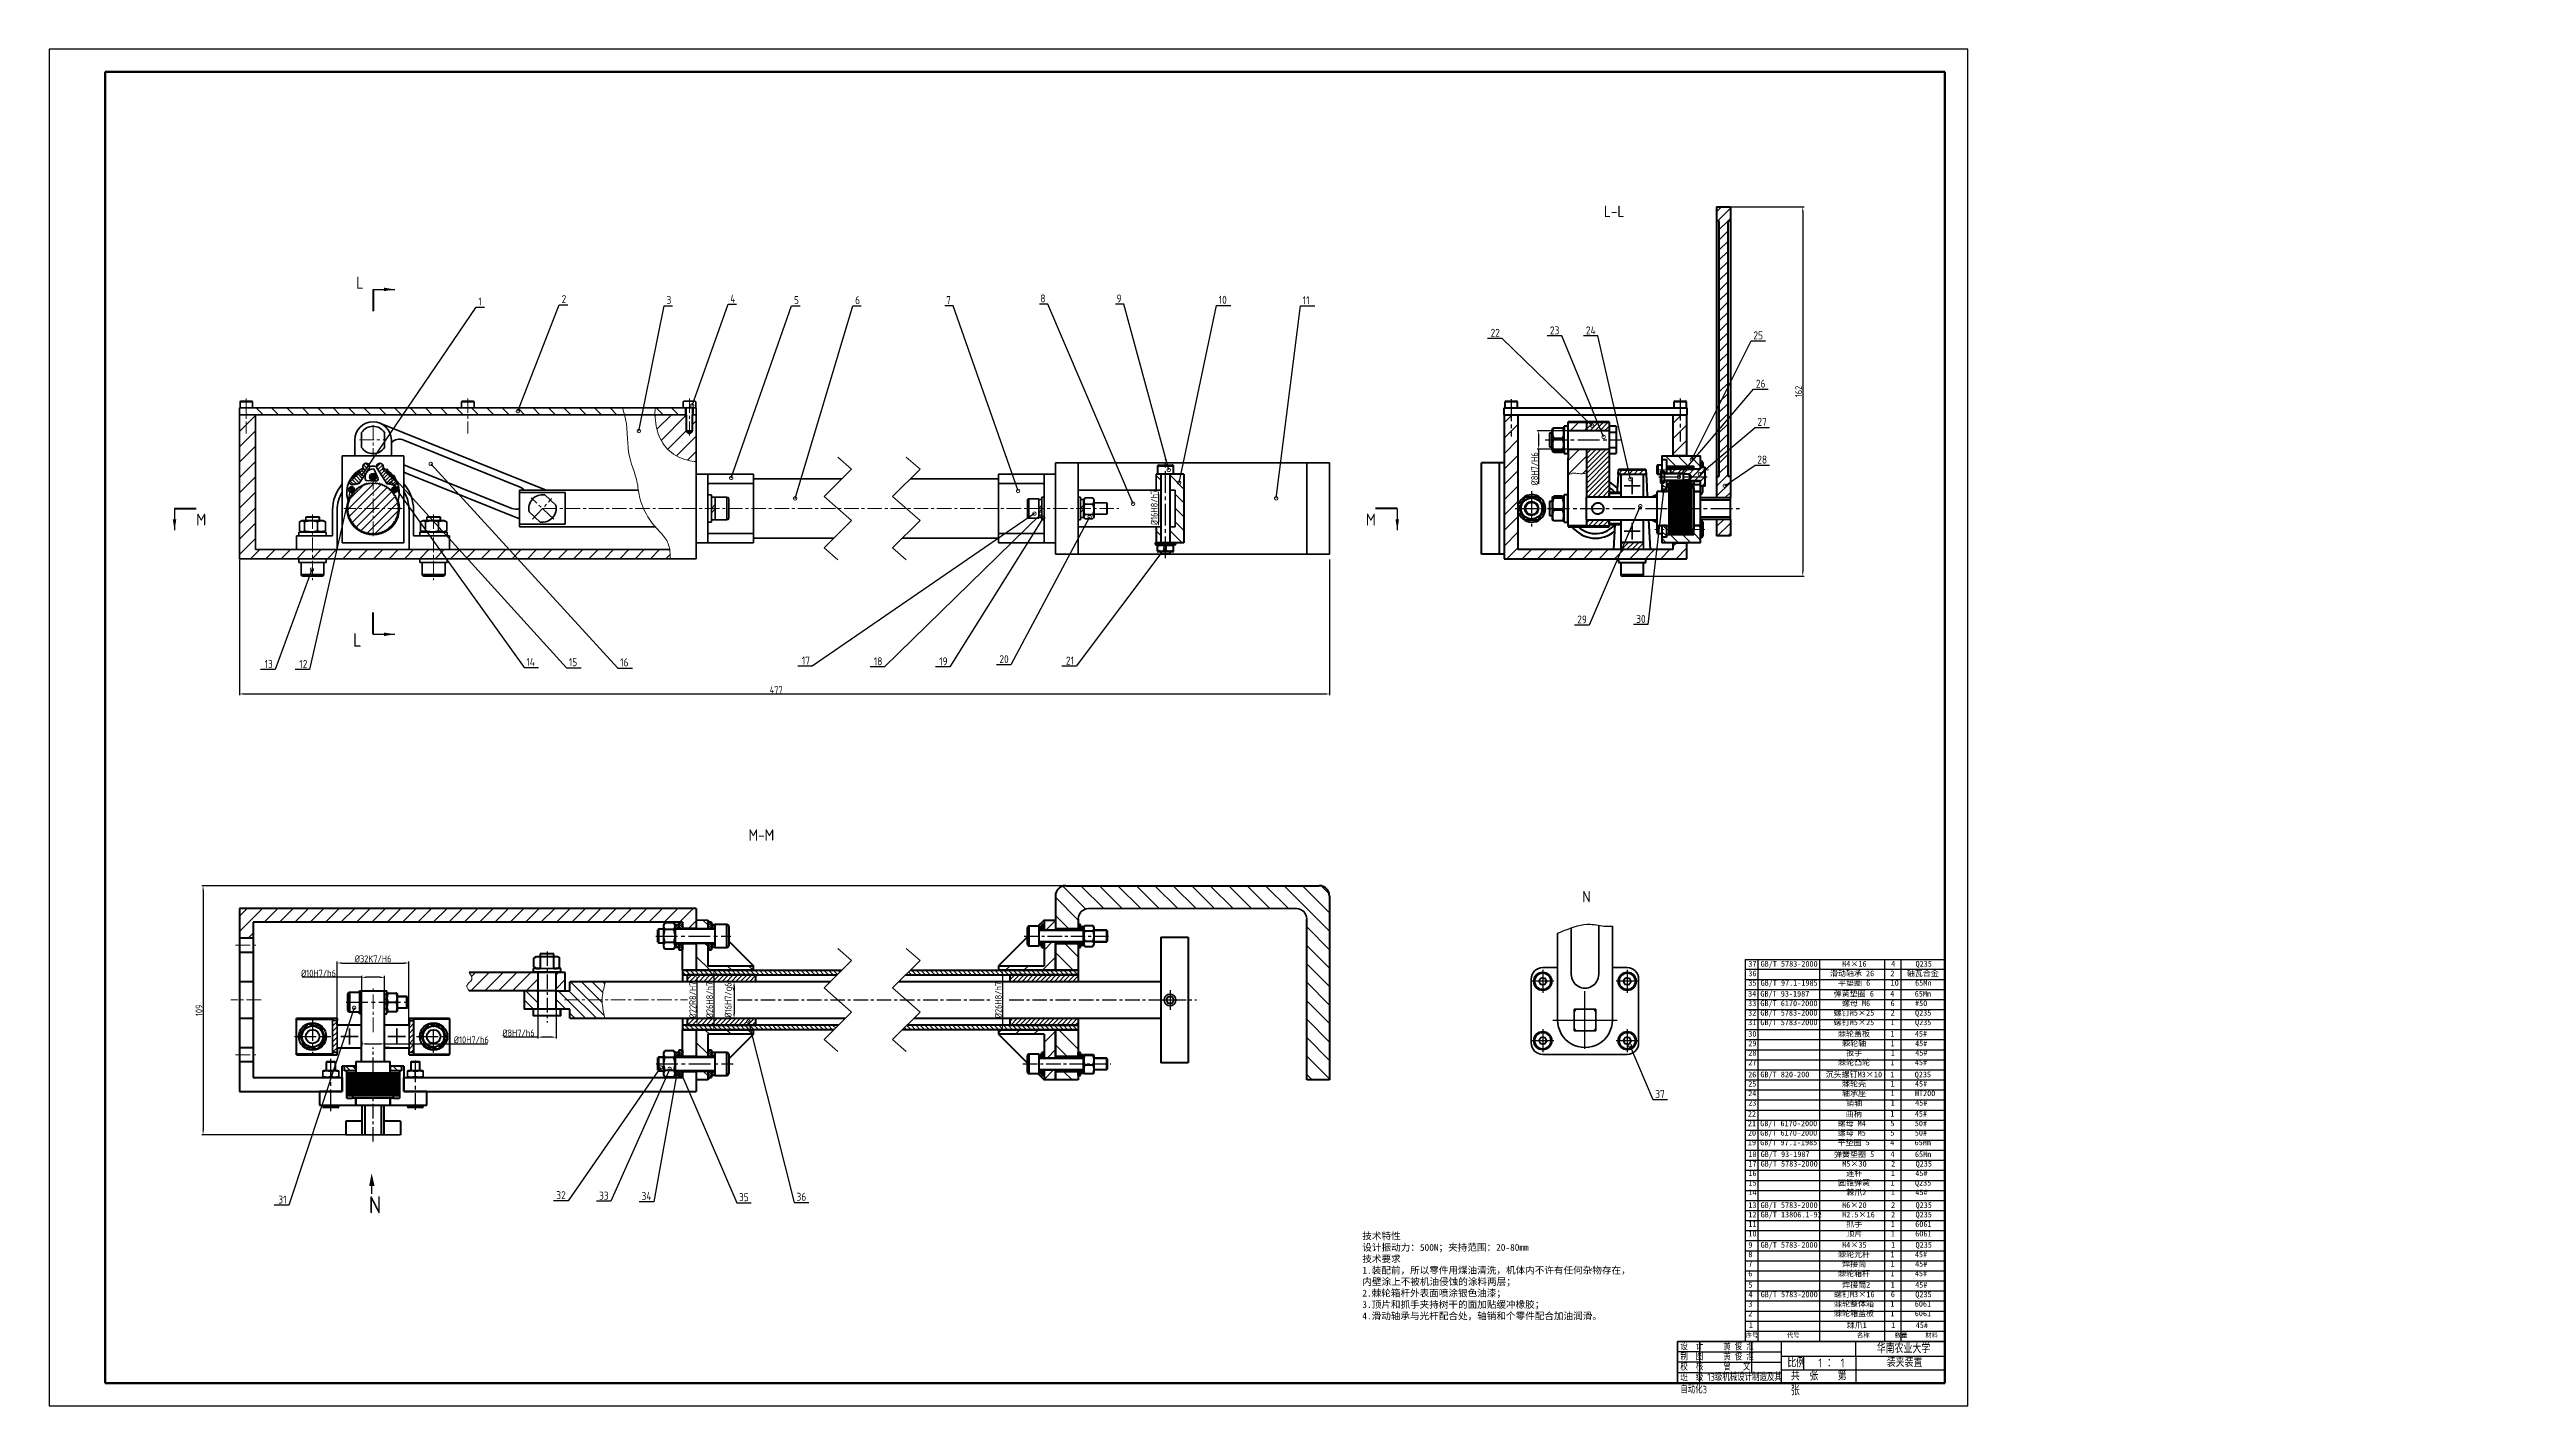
# Model space of a CAD drawing. Header units: millimetres. Extents: x -418 to 1730, y 105 to 1293.
import ezdxf
from ezdxf import colors
from ezdxf.entities.mleader import LeaderData, LeaderLine
from ezdxf.math import Vec2, Vec3

# ---------------------------------------------------------------- set-up
doc = ezdxf.new("R2010")
doc.units = ezdxf.units.MM
for name, pattern in [('CENTER2', [28.575, 19.05, -3.175, 3.175, -3.175]), ('CENTERX2', [20.32, 12.7, -2.54, 2.54, -2.54]), ('HIDDEN', [1.905, 1.27, -0.635])]:
    doc.linetypes.add(name, pattern=pattern)
for name, color, linetype, lineweight in [('中心线层', 6, 'CENTERX2', 15), ('剖面线层', 6, 'Continuous', 15), ('图形轮廓线', 7, 'Continuous', 35), ('图框线', 7, 'Continuous', 50), ('文字', 6, 'Continuous', 25), ('细实线', 6, 'Continuous', 25), ('虚线层', 6, 'HIDDEN', 15), ('轮廓实线层', 7, 'Continuous', 40)]:
    doc.layers.add(name, color=color, linetype=linetype, lineweight=lineweight)
doc.layers.add('细点画线', color=6, linetype='CENTER2')
doc.styles.get("Standard").update_dxf_attribs({"font": 'gbenor.shx', "bigfont": 'gbcbig.shx'})
doc.dimstyles.new('圆标注', dxfattribs={"dimtxt": 6, "dimasz": 4, "dimexe": 1.25, "dimexo": 0.625, "dimtad": 1, "dimlfac": 0.5, "dimdsep": 46, "dimtxsty": 'Standard', "dimcen": 2.5, "dimadec": 0, "dimazin": 0, "dimtfac": 1, "dimtmove": 0, "dimatfit": 3, "dimfxl": 1, "dimarcsym": 0})
pattern_1 = [(45, (-3052.254, -859.192), (-6.735192, 6.735192), [])]

msp = doc.modelspace()

# ---------------------------------------------------------------- texts
at = {"layer": '文字', "attachment_point": 1}
for s, width, insert, char_height in [('L-L', 16.9534, (943.157, 1155.953), 10), ('M-M', 30.98406, (194.306, 609.732), 10), ('N', 14.60532, (924.237, 555.866), 10), ('N', 5.60055, (-138.255, 288.509), 15), ('1 ： 1', 35.66127, (1131.06, 146.452), 7.8)]:
    msp.add_mtext_dynamic_manual_height_columns(s, width=width, gutter_width=12.5, heights=[0], dxfattribs=dict(at, insert=insert, char_height=char_height))
for s, insert, char_height in [('L', (-149.255, 1093.624), 10.5), ('M', (-289.306, 886.225), 10.5), ('M', (734.853, 886.225), 10.5), ('L', (-152.012, 781.583), 12)]:
    msp.add_mtext(s, dxfattribs=dict(at, insert=insert, char_height=char_height))
at = {"layer": '文字', "lineweight": -3, "attachment_point": 1}
for s, width, gutter_width, heights, insert, char_height in [('{\\fSimSun|b0|i0|c134|p2;37 GB/T 5783-2000      M4×16      4     Q235\\P36                  滑动轴承 26    2   轴瓦合金  \\P35 GB/T 97.1-1985     平垫圈 6     10    65Mn}', 500.53021, 88.533, [0], (1069.709, 494.497), 5), ('{\\fSimSun|b0|i0|c134|p2;34 GB/T 93-1987      弹簧垫圈 6    4     65Mn\\P33 GB/T 6170-2000      螺母 M6     6     #50\\P32 GB/T 5783-2000    螺钉M5×25    2     Q235 \\P31 GB/T 5783-2000    螺钉M5×25    1     Q235\\P     }', 442.46497, 304.705, [173.994], (1069.539, 468.319), 5), ('{\\fSimSun|b0|i0|c134|p2;30                    棘轮盖板     1     45#\\P29                     棘轮轴      1     45#\\P28                      扳手       1     45#\\P27                    棘轮凸轮     1     45#}', 493.30185, 88.533, [0], (1069.687, 433.235), 5), ('{\\fSimSun|b0|i0|c134|p2;\\P\\P^I}', 650.67318, 0, [32.845], (1079.772, 428.407), 5), ('{\\fSimSun|b0|i0|c134|p2;26 GB/T 820-200    沉头螺钉M3×10  1     Q235   }', 527.52037, 88.533, [0], (1069.548, 397.631), 5), ('{\\fSimSun|b0|i0|c134|p2;25                     棘轮壳      1     45#\\P24                     轴承座      1     HT200\\P23                      销轴       1     45#}', 647.82056, 88.533, [0], (1069.602, 389.507), 5), ('{\\fSimSun|b0|i0|c134|p2;18 GB/T 93-1987      弹簧垫圈 5    4     65Mn\\P17 GB/T 5783-2000      M5×30      2     Q235\\P16                      连杆       1     45#\\P15                    圆锥弹簧     1     Q235\\P14                      棘爪2      1     45#}', 539.10093, 88.533, [0], (1069.756, 327.837), 5), ('{\\fSimSun|b0|i0|c134|p2;9  GB/T 5783-2000      M4×35      1     Q235\\P8                     棘轮光杆     1     45#\\P7                      焊接筒      1     45#\\P6                     棘轮箱杆     1     45#}', 485.83884, 88.533, [0], (1069.712, 248.448), 5), ('{\\fSimSun|b0|i0|c134|p2;5                      焊接筒2     1     45#\\P4  GB/T 5783-2000    螺钉M3×16    6     Q235\\P3                    棘轮整体箱    1     6061\\P2                    棘轮箱盖板    1     6061}', 481.71342, 88.533, [0], (1069.754, 213.455), 5), ('{\\fSimSun|b0|i0|c134|p2;1                       棘爪1      1     45#}', 507.37056, 88.533, [0], (1070.132, 178.139), 5), ('{\\fSimSun|b0|i0|c134|p2;序号        代号                名称       数量     材料}', 457.22062, 88.533, [0], (1067.219, 168.831), 4)]:
    msp.add_mtext_dynamic_manual_height_columns(s, width=width, gutter_width=gutter_width, heights=heights, dxfattribs=dict(at, insert=insert, char_height=char_height))
at = {"layer": '文字', "attachment_point": 1}
for s, insert, char_height, width in [('制  图     黄 俊 淮', (1010.198, 151.403), 6.5, 76.70144), ('设  计     黄 俊 淮         ', (1010.198, 160.281), 6.5, 89.18813), ('华南农业大学', (1182.178, 158.981), 7.8, 46.08256), ('校  核     曾   文', (1010.198, 142.423), 6.5, 76.70144), ('班  级 13级机械设计制造及其自动化3  ', (1010.198, 133.339), 6.5, 94.47191), ('比例', (1103.842, 146.478), 7.8, 48.50796), ('共  张    第  张', (1106.943, 135.117), 7.8, 54.73888), ('装夹装置', (1190.929, 147.002), 7.8, 56.8236)]:
    msp.add_mtext(s, dxfattribs=dict(at, insert=insert, char_height=char_height, width=width))
at = {"layer": '细实线', "lineweight": -3, "insert": (731.718, 256.718), "char_height": 6, "attachment_point": 1}
msp.add_mtext_dynamic_manual_height_columns('{\\fSimSun|b0|i0|c134|p2;技术特性\\P设计振动力：500N；夹持范围：20-80mm\\P技术要求\\P1.装配前，所以零件用煤油清洗，机体内不许有任何杂物存在，\\P内壁涂上不被机油侵蚀的涂料两层；\\P2.棘轮箱杆外表面喷涂银色油漆；\\P3.顶片和抓手夹持树干的面加贴缓冲橡胶；\\P4.滑动轴承与光杆配合处，轴销和个零件配合加油润滑。}', width=346.06866, gutter_width=88.533, heights=[0], dxfattribs=at)
at = {"layer": '虚线层', "lineweight": -3, "char_height": 5, "attachment_point": 1}
for s, width, insert in [('{\\fSimSun|b0|i0|c134|p2;22                      曲柄       1     45#\\P21 GB/T 6170-2000     螺母 M4      5     50#\\P20 GB/T 6170-2000     螺母 M5      5     50#\\P19 GB/T 97.1-1985     平垫圈 5     4     65Mn\\P}', 576.31004, (1069.334, 363.184)), ('{\\fSimSun|b0|i0|c134|p2;13 GB/T 5783-2000      M6×20      2     Q235\\P12 GB/T 13806.1-92     M2.5×16    2     Q235\\P11                      抓手       1     6061\\P10                      顶片       1     6061}', 502.82863, (1069.709, 283.315))]:
    msp.add_mtext_dynamic_manual_height_columns(s, width=width, gutter_width=88.533, heights=[0], dxfattribs=dict(at, insert=insert))

# ---------------------------------------------------------------- blocks, each defined once
blk = doc.blocks.new('*D42')
at = {"layer": 'Defpoints', "color": 0, "transparency": 16777216}
for p in [(922.3, 958.7), (886.1, 942.7), (923.2, 942.7)]:
    blk.add_point(p, dxfattribs=at)
at = {"layer": '文字', "color": 0, "lineweight": -2, "transparency": 16777216}
for p, q in [((921.6, 958.7), (884.8, 958.7)), ((886.1, 954.7), (886.1, 946.7)), ((922.6, 942.7), (884.8, 942.7)), ((886.1, 942.7), (886.1, 912.2))]:
    blk.add_line(p, q, dxfattribs=at)
at = {"layer": '文字', "color": 0, "transparency": 16777216}
for points in [[(885.4, 954.7), (886.8, 954.7), (886.1, 958.7)], [(885.4, 946.7), (886.8, 946.7), (886.1, 942.7)]]:
    blk.add_solid(points, dxfattribs=at)
at = {"layer": '文字', "color": 0, "transparency": 16777216, "insert": (882.5, 925.4), "char_height": 6, "attachment_point": 5, "rotation": 90}
blk.add_mtext('%%C8H7/H6', dxfattribs=at)
blk = doc.blocks.new('*D43')
at = {"layer": 'Defpoints', "color": 0, "transparency": 16777216}
for p in [(9.8, 468.3), (25.8, 463), (25.8, 427.8)]:
    blk.add_point(p, dxfattribs=at)
at = {"layer": '文字', "color": 0, "lineweight": -2, "transparency": 16777216}
for p, q in [((9.8, 467.7), (9.8, 426.6)), ((25.8, 462.3), (25.8, 426.6)), ((9.8, 427.8), (-20.2, 427.8)), ((21.8, 427.8), (13.8, 427.8))]:
    blk.add_line(p, q, dxfattribs=at)
at = {"layer": '文字', "color": 0, "transparency": 16777216}
for points in [[(13.8, 428.5), (13.8, 427.2), (9.8, 427.8)], [(21.8, 428.5), (21.8, 427.2), (25.8, 427.8)]]:
    blk.add_solid(points, dxfattribs=at)
at = {"layer": '文字', "color": 0, "transparency": 16777216, "insert": (-7.2, 431.5), "char_height": 6, "attachment_point": 5}
blk.add_mtext('%%C8H7/h6', dxfattribs=at)
blk = doc.blocks.new('*D44')
at = {"layer": 'Defpoints', "color": 0, "transparency": 16777216}
for p in [(200.5, 482.3), (149, 438.3), (200.5, 438.3)]:
    blk.add_point(p, dxfattribs=at)
at = {"layer": '文字', "color": 0, "lineweight": -2, "transparency": 16777216}
for p, q in [((199.9, 482.3), (147.8, 482.3)), ((149, 478.3), (149, 442.3)), ((199.9, 438.3), (147.8, 438.3))]:
    blk.add_line(p, q, dxfattribs=at)
at = {"layer": '文字', "color": 0, "transparency": 16777216}
for points in [[(148.4, 478.3), (149.7, 478.3), (149, 482.3)], [(148.4, 442.3), (149.7, 442.3), (149, 438.3)]]:
    blk.add_solid(points, dxfattribs=at)
at = {"layer": '文字', "color": 0, "transparency": 16777216, "insert": (145.4, 460.3), "char_height": 6, "attachment_point": 5, "rotation": 90}
blk.add_mtext('%%C22R8/H7', dxfattribs=at)
blk = doc.blocks.new('*D45')
at = {"layer": 'Defpoints', "color": 0, "transparency": 16777216}
for p in [(200.5, 476.3), (181.6, 444.3), (200.5, 444.3)]:
    blk.add_point(p, dxfattribs=at)
at = {"layer": '文字', "color": 0, "lineweight": -2, "transparency": 16777216}
for p, q in [((199.9, 476.3), (180.4, 476.3)), ((181.6, 472.3), (181.6, 448.3)), ((199.9, 444.3), (180.4, 444.3))]:
    blk.add_line(p, q, dxfattribs=at)
at = {"layer": '文字', "color": 0, "transparency": 16777216}
for points in [[(180.9, 472.3), (182.3, 472.3), (181.6, 476.3)], [(180.9, 448.3), (182.3, 448.3), (181.6, 444.3)]]:
    blk.add_solid(points, dxfattribs=at)
at = {"layer": '文字', "color": 0, "transparency": 16777216, "insert": (177.3, 460.3), "char_height": 6, "attachment_point": 5, "rotation": 90}
blk.add_mtext('%%C16H7/g6', dxfattribs=at)
blk = doc.blocks.new('*D46')
at = {"layer": 'Defpoints', "color": 0, "transparency": 16777216}
for p in [(-124.5, 480.2), (-144.5, 453.3), (-124.5, 453.3)]:
    blk.add_point(p, dxfattribs=at)
at = {"layer": '文字', "color": 0, "lineweight": -2, "transparency": 16777216}
for p, q in [((-144.5, 480.2), (-196.6, 480.2)), ((-144.5, 454), (-144.5, 481.5)), ((-128.5, 480.2), (-140.5, 480.2)), ((-124.5, 454), (-124.5, 481.5))]:
    blk.add_line(p, q, dxfattribs=at)
at = {"layer": '文字', "color": 0, "transparency": 16777216}
for points in [[(-140.5, 480.9), (-140.5, 479.5), (-144.5, 480.2)], [(-128.5, 480.9), (-128.5, 479.5), (-124.5, 480.2)]]:
    blk.add_solid(points, dxfattribs=at)
at = {"layer": '文字', "color": 0, "transparency": 16777216, "insert": (-182.3, 483.8), "char_height": 6, "attachment_point": 5}
blk.add_mtext('%%C10H7/h6', dxfattribs=at)
blk = doc.blocks.new('*D47')
at = {"layer": 'Defpoints', "color": 0, "transparency": 16777216}
for p in [(198.5, 486.3), (163.8, 434.3), (198.5, 434.3)]:
    blk.add_point(p, dxfattribs=at)
at = {"layer": '文字', "color": 0, "lineweight": -2, "transparency": 16777216}
for p, q in [((197.9, 486.3), (162.5, 486.3)), ((163.8, 482.3), (163.8, 438.3)), ((197.9, 434.3), (162.5, 434.3))]:
    blk.add_line(p, q, dxfattribs=at)
at = {"layer": '文字', "color": 0, "transparency": 16777216}
for points in [[(163.1, 482.3), (164.5, 482.3), (163.8, 486.3)], [(163.1, 438.3), (164.5, 438.3), (163.8, 434.3)]]:
    blk.add_solid(points, dxfattribs=at)
at = {"layer": '文字', "color": 0, "transparency": 16777216, "insert": (160.2, 460.3), "char_height": 6, "attachment_point": 5, "rotation": 90}
blk.add_mtext('%%C26H8/h7', dxfattribs=at)
blk = doc.blocks.new('*D48')
at = {"layer": 'Defpoints', "color": 0, "transparency": 16777216}
for p in [(413, 486.3), (413, 434.3), (416.6, 434.3)]:
    blk.add_point(p, dxfattribs=at)
at = {"layer": '文字', "color": 0, "lineweight": -2, "transparency": 16777216}
for p, q in [((413.6, 486.3), (417.9, 486.3)), ((416.6, 482.3), (416.6, 438.3)), ((413.6, 434.3), (417.9, 434.3))]:
    blk.add_line(p, q, dxfattribs=at)
at = {"layer": '文字', "color": 0, "transparency": 16777216}
for points in [[(415.9, 482.3), (417.3, 482.3), (416.6, 486.3)], [(415.9, 438.3), (417.3, 438.3), (416.6, 434.3)]]:
    blk.add_solid(points, dxfattribs=at)
at = {"layer": '文字', "color": 0, "transparency": 16777216, "insert": (413, 460.3), "char_height": 6, "attachment_point": 5, "rotation": 90}
blk.add_mtext('%%C26H8/h7', dxfattribs=at)
blk = doc.blocks.new('_DotSmall')
at = {"color": 0, "linetype": 'ByBlock', "const_width": 0.5}
blk.add_lwpolyline([(-0.0625, 0, 1), (0.0625, 0, 1)], format="xyb", close=True, dxfattribs=at)
blk = doc.blocks.new('*D52')
at = {"layer": 'Defpoints', "color": 0, "transparency": 16777216}
for p in [(551.3, 906.7), (551.3, 874.7), (553.2, 874.7)]:
    blk.add_point(p, dxfattribs=at)
at = {"layer": '文字', "color": 0, "lineweight": -2, "transparency": 16777216}
for p, q in [((551.9, 906.7), (554.4, 906.7)), ((553.2, 902.7), (553.2, 878.7)), ((551.9, 874.7), (554.4, 874.7))]:
    blk.add_line(p, q, dxfattribs=at)
at = {"layer": '文字', "color": 0, "transparency": 16777216}
for points in [[(552.5, 902.7), (553.8, 902.7), (553.2, 906.7)], [(552.5, 878.7), (553.8, 878.7), (553.2, 874.7)]]:
    blk.add_solid(points, dxfattribs=at)
at = {"layer": '文字', "color": 0, "transparency": 16777216, "insert": (549.5, 891.6), "char_height": 6, "attachment_point": 5, "rotation": 90}
blk.add_mtext('%%C16H8/h7', dxfattribs=at)
blk = doc.blocks.new('*D53')
at = {"layer": 'Defpoints', "color": 0, "transparency": 16777216}
for p in [(-251.5, 846.7), (703, 846.7), (703, 728.3)]:
    blk.add_point(p, dxfattribs=at)
at = {"layer": '文字', "color": 0, "lineweight": -2, "transparency": 16777216}
for p, q in [((-251.5, 846.1), (-251.5, 727.1)), ((703, 846.1), (703, 727.1)), ((-247.5, 728.3), (699, 728.3))]:
    blk.add_line(p, q, dxfattribs=at)
at = {"layer": '文字', "color": 0, "transparency": 16777216}
for points in [[(-247.5, 729), (-247.5, 727.6), (-251.5, 728.3)], [(699, 729), (699, 727.6), (703, 728.3)]]:
    blk.add_solid(points, dxfattribs=at)
at = {"layer": '文字', "color": 0, "transparency": 16777216, "insert": (218.5, 731.9), "char_height": 6, "attachment_point": 5}
blk.add_mtext('477', dxfattribs=at)
blk = doc.blocks.new('*D54')
at = {"layer": 'Defpoints', "color": 0, "transparency": 16777216}
for p in [(1054, 1154.7), (976.5, 831.5), (1117.4, 831.5)]:
    blk.add_point(p, dxfattribs=at)
at = {"layer": '文字', "color": 0, "lineweight": -2, "transparency": 16777216}
for p, q in [((1054.6, 1154.7), (1118.6, 1154.7)), ((1117.4, 1150.7), (1117.4, 835.5)), ((977.1, 831.5), (1118.6, 831.5))]:
    blk.add_line(p, q, dxfattribs=at)
at = {"layer": '文字', "color": 0, "transparency": 16777216}
for points in [[(1116.7, 1150.7), (1118, 1150.7), (1117.4, 1154.7)], [(1116.7, 835.5), (1118, 835.5), (1117.4, 831.5)]]:
    blk.add_solid(points, dxfattribs=at)
at = {"layer": '文字', "color": 0, "transparency": 16777216, "insert": (1113.7, 993.1), "char_height": 6, "attachment_point": 5, "rotation": 90}
blk.add_mtext('162', dxfattribs=at)
blk = doc.blocks.new('*D55')
at = {"layer": 'Defpoints', "color": 0, "transparency": 16777216}
for p in [(631, 560.3), (-283.4, 342.3), (-110.5, 342.3)]:
    blk.add_point(p, dxfattribs=at)
at = {"layer": '文字', "color": 0, "lineweight": -2, "transparency": 16777216}
for p, q in [((630.3, 560.3), (-284.6, 560.3)), ((-283.4, 556.3), (-283.4, 346.3)), ((-111.1, 342.3), (-284.6, 342.3))]:
    blk.add_line(p, q, dxfattribs=at)
at = {"layer": '文字', "color": 0, "transparency": 16777216}
for points in [[(-284, 556.3), (-282.7, 556.3), (-283.4, 560.3)], [(-284, 346.3), (-282.7, 346.3), (-283.4, 342.3)]]:
    blk.add_solid(points, dxfattribs=at)
at = {"layer": '文字', "color": 0, "transparency": 16777216, "insert": (-287, 451.3), "char_height": 6, "attachment_point": 5, "rotation": 90}
blk.add_mtext('109', dxfattribs=at)
blk = doc.blocks.new('*D56')
at = {"layer": 'Defpoints', "color": 0, "transparency": 16777216}
for p in [(-103.1, 492.7), (-166, 438.3), (-103.1, 438.3)]:
    blk.add_point(p, dxfattribs=at)
at = {"layer": '文字', "color": 0, "lineweight": -2, "transparency": 16777216}
for p, q in [((-166, 439), (-166, 494)), ((-162, 492.7), (-107.1, 492.7)), ((-103.1, 439), (-103.1, 494))]:
    blk.add_line(p, q, dxfattribs=at)
at = {"layer": '文字', "color": 0, "transparency": 16777216}
for points in [[(-162, 493.4), (-162, 492.1), (-166, 492.7)], [(-107.1, 493.4), (-107.1, 492.1), (-103.1, 492.7)]]:
    blk.add_solid(points, dxfattribs=at)
at = {"layer": '文字', "color": 0, "transparency": 16777216, "insert": (-134.5, 496.4), "char_height": 6, "attachment_point": 5}
blk.add_mtext('%%C32K7/H6', dxfattribs=at)
blk = doc.blocks.new('*D57')
at = {"layer": 'Defpoints', "color": 0, "transparency": 16777216}
for p in [(-144.5, 424.5), (-124.5, 424.5), (-124.5, 421.9)]:
    blk.add_point(p, dxfattribs=at)
at = {"layer": '文字', "color": 0, "lineweight": -2, "transparency": 16777216}
for p, q in [((-144.5, 423.9), (-144.5, 420.6)), ((-140.5, 421.9), (-128.5, 421.9)), ((-124.5, 423.9), (-124.5, 420.6)), ((-124.5, 421.9), (-34.2, 421.9))]:
    blk.add_line(p, q, dxfattribs=at)
at = {"layer": '文字', "color": 0, "transparency": 16777216}
for points in [[(-140.5, 422.6), (-140.5, 421.2), (-144.5, 421.9)], [(-128.5, 422.6), (-128.5, 421.2), (-124.5, 421.9)]]:
    blk.add_solid(points, dxfattribs=at)
at = {"layer": '文字', "color": 0, "transparency": 16777216, "insert": (-48.5, 425.5), "char_height": 6, "attachment_point": 5}
blk.add_mtext('%%C10H7/h6', dxfattribs=at)

# ---------------------------------------------------------------- dimensions: what is measured, and where the dimension line sits
at = {"layer": '文字'}
for base, p1, p2, text, picture, middle in [((1117.352, 831.482), (1053.956, 1154.682), (976.456, 831.482), '162', '*D54', (1117.352, 993.082)), ((886.096, 942.682), (922.258, 958.682), (923.22, 942.682), '%%C<>H7/H6', '*D42', (886.096, 925.433)), ((553.161, 874.682), (551.312, 906.682), (551.312, 874.682), '%%C<>H8/h7', '*D52', (553.161, 891.593)), ((149.018, 438.34), (200.48, 482.34), (200.48, 438.34), '%%C<>R8/H7', '*D44', (149.018, 460.34)), ((163.795, 434.34), (198.48, 486.34), (198.48, 434.34), '%%C<>H8/h7', '*D47', (163.795, 460.34)), ((181.614, 444.34), (200.48, 476.34), (200.48, 444.34), '%%C<>H7/g6', '*D45', (181.614, 460.34)), ((416.607, 434.34), (412.988, 486.34), (412.988, 434.34), '%%C<>H8/h7', '*D48', (416.607, 460.34))]:
    dim = msp.add_linear_dim(base=base, p1=p1, p2=p2, angle=90, text=text, dimstyle='圆标注', dxfattribs=at)
    dim.commit()
    dim.dimension.update_dxf_attribs({"geometry": picture, "text_midpoint": middle, "dimtype": 160})
for base, p1, p2, text, picture, middle in [((702.989, 728.316), (-251.52, 846.682), (702.989, 846.682), '477', '*D53', (218.487, 728.316)), ((-103.056, 492.728), (-165.985, 438.34), (-103.056, 438.34), '%%C32K7/H6', '*D56', (-134.52, 492.728)), ((-124.52, 480.202), (-144.52, 453.34), (-124.52, 453.34), '%%C<>H7/h6', '*D46', (-182.309, 480.202)), ((25.804, 427.849), (9.804, 468.34), (25.804, 462.955), '%%C<>H7/h6', '*D43', (-7.195, 427.849)), ((-124.52, 421.892), (-144.52, 424.537), (-124.52, 424.537), '%%C<>H7/h6', '*D57', (-48.473, 421.892))]:
    dim = msp.add_linear_dim(base=base, p1=p1, p2=p2, text=text, dimstyle='圆标注', dxfattribs=at)
    dim.commit()
    dim.dimension.update_dxf_attribs({"geometry": picture, "text_midpoint": middle, "dimtype": 160})
dim = msp.add_linear_dim(base=(-283.363, 342.34), p1=(630.95, 560.34), p2=(-110.52, 342.34), angle=90, dimstyle='圆标注', dxfattribs=at)
dim.commit()
dim.dimension.update_dxf_attribs({"geometry": '*D55', "text_midpoint": (-283.363, 451.34), "dimtype": 160})

# ---------------------------------------------------------------- hatches: boundary and pattern name
at = {"layer": '剖面线层'}
h = msp.add_hatch(dxfattribs=at)
h.set_pattern_fill('ANSI31', color=256, scale=1.98)
h.set_pattern_definition([(45, (-3231.849, -954.1213), (-4.445227, 4.445227), [])])
h.paths.add_polyline_path([(1051.956, 1142.682), (1053.956, 1142.682), (1053.956, 1154.682), (1041.956, 1154.682), (1041.956, 1142.682), (1043.956, 1142.682), (1043.956, 978.453), (1051.956, 993.64)])
h.paths.add_polyline_path([(1051.956, 966.963), (1043.956, 957.935), (1043.956, 933.197), (1051.956, 939.094)])
h.paths.add_polyline_path([(1051.956, 993.64), (1043.956, 978.453), (1043.956, 957.935), (1051.956, 966.963)])
h.paths.add_polyline_path([(1053.956, 918.682), (1051.956, 918.682), (1051.956, 939.094), (1043.956, 933.197), (1043.956, 918.682), (1041.956, 918.682), (1041.956, 900.182), (1053.956, 900.182)])
h.paths.add_polyline_path([(1053.956, 881.182), (1041.956, 881.182), (1041.956, 866.682), (1053.956, 866.682)])
h = msp.add_hatch(dxfattribs=at)
h.set_pattern_fill('ANSI31', color=256, scale=3)
h.set_pattern_definition(pattern_1)
h.paths.add_polyline_path([(-237.52, 972.682), (-251.52, 972.682), (-251.52, 846.682), (-203.546, 846.682), (-196.986, 854.682), (-237.52, 854.682)])
h.paths.add_polyline_path([(-187.52, 854.682), (-196.986, 854.682), (-203.546, 846.682), (-187.52, 846.682)])
h.paths.add_polyline_path([(-81.52, 854.682), (-187.52, 854.682), (-187.52, 846.682), (-81.52, 846.682)])
h.paths.add_polyline_path([(-77.899, 854.682), (-81.52, 854.682), (-81.52, 846.682), (-72.379, 846.682)])
h.paths.add_polyline_path([(-57.269, 854.682), (-77.899, 854.682), (-72.379, 846.682), (-49.799, 846.682)])
h.paths.add_polyline_path([(-8.163, 854.682), (-57.269, 854.682), (-49.799, 846.682), (-0.074, 846.682)])
edge = h.paths.add_edge_path()
edge.add_spline(control_points=[(125.779, 846.682), (125.657, 849.41), (125.536, 852.138), (125.163, 854.682)], knot_values=[0, 0, 0, 0, 0.06157111, 0.06157111, 0.06157111, 0.06157111], degree=3, periodic=0)
edge.add_line((125.163, 854.682), (-8.163, 854.682))
edge.add_line((-8.163, 854.682), (-0.074, 846.682))
edge.add_line((-0.074, 846.682), (125.779, 846.682))
h = msp.add_hatch(dxfattribs=at)
h.set_pattern_fill('ANSI31', color=256, scale=3)
h.set_pattern_definition(pattern_1)
edge = h.paths.add_edge_path()
edge.add_line((139.474, 958.682), (139.48, 972.682))
edge.add_line((139.48, 972.682), (112.3, 972.682))
edge.add_spline(control_points=[(112.3, 972.682), (112.548, 969.367), (113.027, 962.955), (115.699, 953.863), (120.097, 945.856), (126.544, 939.282), (133.991, 935.077), (141.452, 932.507), (146.147, 931.983), (148.48, 931.722)], knot_values=[0, 0, 0, 0, 0.16416021, 0.31755064, 0.46503379, 0.61200524, 0.76685929, 0.88417618, 1, 1, 1, 1], degree=3, periodic=0)
edge.add_line((148.48, 931.722), (148.48, 972.682))
edge.add_line((148.48, 972.682), (145.48, 972.682))
edge.add_line((145.48, 972.682), (145.48, 958.682))
edge.add_line((145.48, 958.682), (139.474, 958.682))
h.paths.add_polyline_path([(139.98, 957.682), (144.98, 957.682), (142.48, 956.18)], flags=16)
h = msp.add_hatch(dxfattribs=at)
h.set_pattern_fill('ANSI31', color=256, scale=3)
h.set_pattern_definition([(45, (-3231.849, -859.192), (-6.735192, 6.735192), [])])
h.paths.add_polyline_path([(867.956, 972.682), (855.956, 972.682), (855.956, 846.682), (958.607, 846.682), (962.225, 854.682), (867.956, 854.682)])
h.paths.add_polyline_path([(1015.956, 846.682), (1015.956, 860.682), (1003.956, 860.682), (1003.956, 854.682), (962.225, 854.682), (958.607, 846.682)])
h.paths.add_polyline_path([(1015.956, 972.682), (1003.956, 972.682), (1003.956, 936.682), (1015.956, 936.682)])
h = msp.add_hatch(dxfattribs=at)
h.set_pattern_fill('ANSI31', color=256, scale=2.7)
h.set_pattern_definition([(45, (-3231.849, -859.192), (-6.061673, 6.061673), [])])
edge = h.paths.add_edge_path()
edge.add_line((927.956, 942.682), (911.956, 942.682))
edge.add_line((911.956, 942.682), (911.956, 935.041))
edge.add_line((911.956, 935.041), (911.956, 920.154))
edge.add_spline(control_points=[(911.956, 920.154), (913.688, 920.866), (917.113, 922.274), (922.563, 920.585), (926.14, 921.313), (927.956, 921.682)], knot_values=[0, 0, 0, 0, 0.90834774, 1.79667651, 2.71285119, 2.71285119, 2.71285119, 2.71285119], degree=3, periodic=0)
edge.add_line((927.956, 921.682), (927.956, 942.682))
h.paths.add_polyline_path([(911.956, 966.174), (911.956, 958.682), (927.956, 958.682), (927.956, 966.174)])
h = msp.add_hatch(dxfattribs=at)
h.set_pattern_fill('ANSI31', color=256, scale=0.96)
h.set_pattern_definition([(45, (-3231.849, -859.1918), (-2.1552615, 2.1552615), [])])
h.paths.add_polyline_path([(947.956, 939.369), (947.956, 942.682), (927.956, 942.682), (927.956, 935.041), (927.956, 900.682), (947.956, 900.682)])
h.paths.add_polyline_path([(938.068, 966.174), (931.236, 966.174), (932.618, 963.674, -1), (933.162, 962.689, -1), (932.618, 963.674), (931.236, 966.174), (927.956, 966.174), (927.956, 958.682), (940.952, 958.682)])
h.paths.add_polyline_path([(947.956, 966.174), (938.068, 966.174), (940.952, 958.682), (947.956, 958.682), (947.956, 961.996)])
h.paths.add_polyline_path([(947.956, 880.682), (927.956, 880.682), (927.956, 875.19), (947.956, 875.19)])
h = msp.add_hatch(dxfattribs=at)
h.set_pattern_fill('ANSI31', color=256, scale=0.72, angle=90)
h.set_pattern_definition([(135, (-3052.2543, -859.1918), (-1.6164461, -1.6164461), [])])
h.paths.add_polyline_path([(-140.627, 921.704, -0.03810124), (-140.038, 922.591), (-138.022, 925.621, 2.05281571), (-142.733, 925.256), (-154.938, 914.076, 0.48713783), (-154.816, 912.506), (-152.566, 911.01), (-151.824, 912.126), (-150.708, 911.384), (-149.966, 912.5), (-148.85, 911.758), (-148.108, 912.873), (-146.993, 912.131)])
h = msp.add_hatch(dxfattribs=at)
h.set_pattern_fill('ANSI31', color=256, scale=0.72)
h.set_pattern_definition([(45, (-3052.2543, -859.1918), (-1.6164461, 1.6164461), [])])
h.paths.add_polyline_path([(-131.037, 925.649, -1.71213378), (-125.821, 925.974, -0.31923747), (-111.553, 903.46), (-117.427, 911.974), (-118.51, 911.271), (-119.24, 912.395), (-120.364, 911.666), (-121.093, 912.79), (-122.217, 912.06)])
edge = h.paths.add_edge_path(flags=16)
edge.add_spline(control_points=[(-119.593, 918.921), (-119.623, 918.954), (-119.89, 919.253), (-120.555, 920.146), (-121.455, 921.208), (-122.158, 922.139), (-122.45, 922.487), (-122.533, 922.585)], knot_values=[0.0000288, 0.0000288, 0.0000288, 0.0000288, 0.02607167, 0.23257231, 0.64513341, 0.83442225, 0.9089559, 0.9089559, 0.9089559, 0.9089559], degree=3, periodic=0)
edge.add_spline(control_points=[(-122.533, 922.585), (-122.525, 922.571), (-122.499, 922.521), (-122.474, 922.446), (-122.471, 922.368), (-122.485, 922.323), (-122.505, 922.298), (-122.519, 922.288), (-122.523, 922.285)], knot_values=[0, 0, 0, 0, 0.02518731, 0.09016353, 0.1249357, 0.14725326, 0.16552842, 0.17446881, 0.17446881, 0.17446881, 0.17446881], degree=3, periodic=0)
edge.add_spline(control_points=[(-122.523, 922.285), (-122.537, 922.278), (-122.565, 922.266), (-122.633, 922.267), (-122.734, 922.298), (-122.81, 922.346), (-122.852, 922.38)], knot_values=[0.80850307, 0.80850307, 0.80850307, 0.80850307, 0.8330032, 0.8572555, 0.91430635, 1, 1, 1, 1], degree=3, periodic=0)
edge.add_spline(control_points=[(-122.852, 922.38), (-122.868, 922.393), (-122.912, 922.433), (-122.952, 922.477), (-122.976, 922.507)], knot_values=[0.71411505, 0.71411505, 0.71411505, 0.71411505, 0.74693413, 0.80850307, 0.80850307, 0.80850307, 0.80850307], degree=3, periodic=0)
edge.add_spline(control_points=[(-122.976, 922.507), (-122.995, 922.533), (-123.035, 922.594), (-123.072, 922.686), (-123.077, 922.768), (-123.063, 922.821), (-123.038, 922.858), (-123, 922.882), (-122.947, 922.893), (-122.886, 922.886), (-122.803, 922.857), (-122.748, 922.823), (-122.715, 922.797)], knot_values=[0.32359729, 0.32359729, 0.32359729, 0.32359729, 0.37465908, 0.44055842, 0.47906702, 0.50496325, 0.52589073, 0.55019137, 0.57431824, 0.61103297, 0.64754152, 0.71411505, 0.71411505, 0.71411505, 0.71411505], degree=3, periodic=0)
edge.add_spline(control_points=[(-122.715, 922.797), (-122.687, 922.775), (-122.618, 922.71), (-122.561, 922.635), (-122.533, 922.585)], knot_values=[0.17446881, 0.17446881, 0.17446881, 0.17446881, 0.23097811, 0.32359729, 0.32359729, 0.32359729, 0.32359729], degree=3, periodic=0)
edge.add_spline(control_points=[(-122.533, 922.585), (-122.45, 922.487), (-122.158, 922.139), (-121.455, 921.208), (-120.555, 920.146), (-119.89, 919.253), (-119.623, 918.954), (-119.593, 918.921)], knot_values=[0.0000288, 0.0000288, 0.0000288, 0.0000288, 0.07456245, 0.26385129, 0.67641238, 0.88291303, 0.9089559, 0.9089559, 0.9089559, 0.9089559], degree=3, periodic=0)
edge.add_line((-119.593, 918.921), (-118.07, 917.495))
edge.add_spline(control_points=[(-118.064, 917.489), (-118.063, 917.491), (-118.057, 917.503), (-118.045, 917.519), (-118.03, 917.529), (-118.025, 917.532)], knot_values=[0, 0, 0, 0, 0.0037002, 0.02190144, 0.03137167, 0.03137167, 0.03137167, 0.03137167], degree=3, periodic=0)
edge.add_spline(control_points=[(-118.025, 917.532), (-118.011, 917.538), (-117.983, 917.551), (-117.915, 917.549), (-117.794, 917.511), (-117.645, 917.403), (-117.527, 917.256), (-117.477, 917.128), (-117.471, 917.046), (-117.484, 916.996), (-117.499, 916.974), (-117.506, 916.966)], knot_values=[0.51645082, 0.51645082, 0.51645082, 0.51645082, 0.54102152, 0.56535266, 0.62280035, 0.74125222, 0.85377735, 0.91937903, 0.95768573, 0.98344189, 1, 1, 1, 1], degree=3, periodic=0)
edge.add_spline(control_points=[(-117.506, 916.966), (-117.508, 916.964), (-117.52, 916.951), (-117.549, 916.933), (-117.601, 916.922), (-117.663, 916.929), (-117.779, 916.97), (-117.919, 917.081), (-118.031, 917.24), (-118.076, 917.37), (-118.078, 917.446), (-118.069, 917.478), (-118.064, 917.489)], knot_values=[0.03137167, 0.03137167, 0.03137167, 0.03137167, 0.03569876, 0.05996825, 0.08403455, 0.12053125, 0.15681316, 0.2802194, 0.39826488, 0.46322232, 0.49792083, 0.51645082, 0.51645082, 0.51645082, 0.51645082], degree=3, periodic=0)
edge.add_line((-118.064, 917.489), (-119.593, 918.921))
edge = h.paths.add_edge_path(flags=16)
edge.add_spline(control_points=[(-122.664, 923.642), (-122.679, 923.661), (-122.714, 923.714), (-122.749, 923.797), (-122.756, 923.881), (-122.741, 923.937), (-122.713, 923.978), (-122.672, 924.005), (-122.615, 924.017), (-122.543, 924.009), (-122.468, 923.977), (-122.42, 923.946), (-122.399, 923.929)], knot_values=[0.31710512, 0.31710512, 0.31710512, 0.31710512, 0.35870482, 0.42805273, 0.47161107, 0.50203276, 0.5268351, 0.55596869, 0.58491227, 0.62692809, 0.67942224, 0.72595462, 0.72595462, 0.72595462, 0.72595462], degree=3, periodic=0)
edge.add_spline(control_points=[(-122.399, 923.929), (-122.372, 923.908), (-122.319, 923.858), (-122.276, 923.8), (-122.257, 923.766)], knot_values=[0.191883, 0.191883, 0.191883, 0.191883, 0.25047951, 0.31710512, 0.31710512, 0.31710512, 0.31710512], degree=3, periodic=0)
edge.add_spline(control_points=[(-122.257, 923.766), (-122.13, 923.62), (-121.76, 923.188), (-120.903, 922.085), (-120.125, 921.166), (-119.603, 920.522), (-119.603, 920.522)], knot_values=[0.49494656, 0.49494656, 0.49494656, 0.49494656, 0.55900043, 0.68311102, 0.95737231, 0.95738391, 0.95738391, 0.95738391, 0.95738391], degree=3, periodic=0)
edge.add_spline(control_points=[(-119.603, 920.522), (-119.016, 919.932), (-118.083, 918.982), (-117.143, 918.038), (-116.791, 917.685)], knot_values=[0.49196333, 0.49196333, 0.49196333, 0.49196333, 0.76071439, 0.9217685, 0.9217685, 0.9217685, 0.9217685], degree=3, periodic=0)
edge.add_spline(control_points=[(-116.791, 917.685), (-116.78, 917.69), (-116.748, 917.703), (-116.688, 917.702), (-116.584, 917.673), (-116.46, 917.591), (-116.354, 917.464), (-116.306, 917.347), (-116.299, 917.265), (-116.309, 917.224), (-116.316, 917.209)], knot_values=[0.54373698, 0.54373698, 0.54373698, 0.54373698, 0.56408892, 0.60378077, 0.64317354, 0.75095303, 0.85604298, 0.92525719, 0.96862378, 0.99638419, 0.99638419, 0.99638419, 0.99638419], degree=3, periodic=0)
edge.add_spline(control_points=[(-116.316, 917.209), (-116.316, 917.208), (-116.323, 917.194), (-116.342, 917.167), (-116.383, 917.14), (-116.44, 917.128), (-116.512, 917.136), (-116.619, 917.181), (-116.736, 917.279), (-116.823, 917.41), (-116.854, 917.513), (-116.856, 917.561), (-116.855, 917.572)], knot_values=[0.07515762, 0.07515762, 0.07515762, 0.07515762, 0.07764818, 0.10235556, 0.13137719, 0.16017336, 0.20220919, 0.25450573, 0.35999835, 0.46186342, 0.52435682, 0.54373698, 0.54373698, 0.54373698, 0.54373698], degree=3, periodic=0)
edge.add_spline(control_points=[(-116.855, 917.572), (-117.26, 917.93), (-117.949, 918.555), (-118.839, 919.568), (-119.341, 920.199), (-119.603, 920.522)], knot_values=[0.04934294, 0.04934294, 0.04934294, 0.04934294, 0.22792172, 0.35719709, 0.49494656, 0.49494656, 0.49494656, 0.49494656], degree=3, periodic=0)
edge.add_spline(control_points=[(-119.603, 920.522), (-119.603, 920.522), (-120.182, 921.105), (-121.131, 922.05), (-122.14, 923.101), (-122.583, 923.558), (-122.664, 923.642)], knot_values=[0.02176628, 0.02176628, 0.02176628, 0.02176628, 0.0217764, 0.2866654, 0.4542055, 0.49196333, 0.49196333, 0.49196333, 0.49196333], degree=3, periodic=0)
edge.add_spline(control_points=[(-122.259, 923.464), (-122.272, 923.458), (-122.305, 923.443), (-122.367, 923.444), (-122.47, 923.472), (-122.574, 923.54), (-122.642, 923.613), (-122.664, 923.642)], knot_values=[0.72595462, 0.72595462, 0.72595462, 0.72595462, 0.74997736, 0.78976339, 0.8292011, 0.93669666, 1, 1, 1, 1], degree=3, periodic=0)
h.paths.add_polyline_path([(-119.642, 915.185, -1), (-119.003, 914.259, -1)], flags=16)
h = msp.add_hatch(dxfattribs=at)
h.set_pattern_fill('ANSI31', color=256, scale=2.4, angle=90)
h.set_pattern_definition([(135, (-3391.959, -795.004), (-5.388154, -5.388154), [])])
h.paths.add_polyline_path([(993.956, 936.682), (993.956, 933.682), (997.956, 933.682), (997.956, 927.682), (1021.956, 927.682), (1021.956, 925.282), (1027.956, 925.282), (1027.956, 936.682)])
h.paths.add_polyline_path([(1021.956, 867.682), (997.956, 867.682), (997.956, 865.682), (993.956, 865.682), (993.956, 860.682), (1027.956, 860.682), (1027.956, 875.682), (1021.956, 875.682), (1021.956, 872.682)])
h = msp.add_hatch(dxfattribs=at)
h.set_pattern_fill('ANSI31', color=256, scale=1.2)
h.set_pattern_definition([(45, (-3391.9588, -795.0042), (-2.6940768, 2.6940768), [])])
h.paths.add_polyline_path([(1031.956, 926.859), (1027.956, 926.859), (1027.956, 925.282), (1001.956, 925.282), (1001.956, 921.282), (1012.656, 921.282), (1012.656, 920.782), (1017.956, 920.782), (1017.956, 915.782), (1012.656, 915.782), (1012.656, 915.282), (1001.956, 915.282), (1001.956, 914.773), (1027.956, 914.773), (1027.956, 910.282), (1031.956, 910.282)])
h = msp.add_hatch(dxfattribs=at)
h.set_pattern_fill('ANSI31', color=256, scale=1.68)
h.set_pattern_definition([(45, (-3052.254, -859.192), (-3.7717076, 3.7717076), [])])
h.paths.add_polyline_path([(-112.248, 894.516, 0.0023013), (-112.28, 894.697), (-113.346, 895.377), (-112.667, 896.443, 0.00234205), (-112.714, 896.62), (-113.836, 897.204), (-113.252, 898.326, 0.00206617), (-113.315, 898.498), (-114.483, 898.982), (-113.999, 900.15, 0.00153694), (-114.077, 900.317), (-115.283, 900.697), (-114.903, 901.903, 0.00219421), (-114.994, 902.062), (-116.229, 902.335), (-115.955, 903.57, 0.00200451), (-116.06, 903.72), (-117.314, 903.885), (-117.149, 905.139, 0.00235294), (-117.267, 905.28), (-118.53, 905.335), (-118.475, 906.598, 0.00192258), (-118.605, 906.728), (-119.868, 906.673), (-119.923, 907.936, 0.00201581), (-120.064, 908.054), (-121.317, 907.889), (-121.483, 909.142, 0.00192161), (-121.633, 909.248), (-122.867, 908.974), (-123.141, 910.208, 0.00212505), (-123.3, 910.3), (-124.506, 909.92), (-124.886, 911.126, 0.00196605), (-125.053, 911.204), (-126.221, 910.72), (-126.705, 911.888, 0.00194118), (-126.877, 911.951), (-127.999, 911.367), (-128.582, 912.488, 0.00196572), (-128.76, 912.536), (-129.826, 911.856), (-130.506, 912.923, 0.00207064), (-130.686, 912.955), (-131.69, 912.185), (-132.459, 913.188, 0.00204932), (-132.642, 913.204), (-133.574, 912.35), (-134.429, 913.282, 0.00202922), (-134.612, 913.282), (-135.466, 912.35), (-136.399, 913.204, 0.00202167), (-136.582, 913.188), (-137.351, 912.185), (-138.354, 912.955, 0.00201493), (-138.535, 912.923), (-139.215, 911.856), (-140.281, 912.536, 0.00204911), (-140.458, 912.488), (-141.042, 911.367), (-142.164, 911.951, 0.00216318), (-142.336, 911.888), (-142.82, 910.72), (-143.988, 911.204, 0.00210386), (-144.155, 911.126), (-144.535, 909.92), (-145.741, 910.3, 0.00180047), (-145.9, 910.208), (-146.173, 908.974), (-147.408, 909.248, 0.00210726), (-147.558, 909.142), (-147.723, 907.889), (-148.977, 908.054, 0.00180756), (-149.118, 907.936), (-149.173, 906.673), (-150.436, 906.728, 0.00192258), (-150.566, 906.598), (-150.511, 905.335), (-151.774, 905.28, 0.00185556), (-151.892, 905.139), (-151.727, 903.885), (-152.98, 903.72, 0.00227088), (-153.086, 903.57), (-152.812, 902.335), (-154.047, 902.062, 0.00163188), (-154.138, 901.903), (-153.758, 900.697), (-154.964, 900.317, 0.00212534), (-155.042, 900.15), (-154.558, 898.982), (-155.726, 898.498, 0.00176131), (-155.789, 898.326), (-155.205, 897.204), (-156.326, 896.62, 0.00202831), (-156.374, 896.443), (-155.695, 895.377), (-156.761, 894.697, 0.00166191), (-156.793, 894.516), (-156.023, 893.513), (-157.026, 892.743, 0.00195452), (-157.042, 892.561), (-156.188, 891.628), (-157.12, 890.774, 0.00194781), (-157.12, 890.591), (-156.188, 889.736), (-157.042, 888.804, 0.00195813), (-157.026, 888.621), (-156.023, 887.851), (-156.793, 886.848, 0.00166191), (-156.761, 886.667), (-155.695, 885.988), (-156.374, 884.922, 0.00202831), (-156.326, 884.744), (-155.205, 884.161), (-155.789, 883.039, 0.00176131), (-155.726, 882.866), (-154.558, 882.383), (-155.042, 881.214, 0.00212534), (-154.964, 881.048), (-153.758, 880.668), (-154.138, 879.462, 0.00165211), (-154.047, 879.303), (-152.812, 879.029), (-153.086, 877.795, 0.00227088), (-152.98, 877.644), (-151.727, 877.479), (-151.892, 876.226, 0.00182942), (-151.774, 876.085), (-150.511, 876.03), (-150.566, 874.767, 0.00192258), (-150.436, 874.637), (-149.173, 874.692), (-149.118, 873.429, 0.0018386), (-148.977, 873.311), (-147.723, 873.476), (-147.558, 872.222, 0.00210726), (-147.408, 872.117), (-146.173, 872.391), (-145.9, 871.156, 0.00183566), (-145.741, 871.064), (-144.535, 871.445), (-144.155, 870.239, 0.00210386), (-143.988, 870.161), (-142.82, 870.645), (-142.336, 869.477, 0.00216318), (-142.164, 869.414), (-141.042, 869.998), (-140.458, 868.876, 0.00204911), (-140.281, 868.829), (-139.215, 869.508), (-138.535, 868.442, 0.00201493), (-138.354, 868.41), (-137.351, 869.18), (-136.582, 868.177, 0.00198125), (-136.399, 868.161), (-135.466, 869.015), (-134.612, 868.083, 0.00202922), (-134.429, 868.083), (-133.574, 869.015), (-132.642, 868.161, 0.0020089), (-132.459, 868.177), (-131.69, 869.18), (-130.686, 868.41, 0.00207064), (-130.506, 868.442), (-129.826, 869.508), (-128.76, 868.829, 0.00196572), (-128.582, 868.876), (-127.999, 869.998), (-126.877, 869.414, 0.00194118), (-126.705, 869.477), (-126.221, 870.645), (-125.053, 870.161, 0.00196605), (-124.886, 870.239), (-124.506, 871.445), (-123.3, 871.064, 0.00216023), (-123.141, 871.156), (-122.867, 872.391), (-121.633, 872.117, 0.00192161), (-121.483, 872.222), (-121.317, 873.476), (-120.064, 873.311, 0.00204684), (-119.923, 873.429), (-119.868, 874.692), (-118.605, 874.637, 0.00192258), (-118.475, 874.767), (-118.53, 876.03), (-117.267, 876.085, 0.00232679), (-117.149, 876.226), (-117.314, 877.479), (-116.06, 877.644, 0.00200451), (-115.955, 877.795), (-116.229, 879.029), (-114.994, 879.303, 0.00221442), (-114.903, 879.462), (-115.283, 880.668), (-114.077, 881.048, 0.00153694), (-113.999, 881.214), (-114.483, 882.383), (-113.315, 882.866, 0.00206617), (-113.252, 883.039), (-113.836, 884.161), (-112.714, 884.744, 0.00234205), (-112.667, 884.922), (-113.346, 885.988), (-112.28, 886.667, 0.0023013), (-112.248, 886.848), (-113.018, 887.851), (-112.015, 888.621, 0.00163469), (-111.999, 888.804), (-112.853, 889.736), (-111.921, 890.591, 0.00194781), (-111.921, 890.774), (-112.853, 891.628), (-111.999, 892.561, 0.00163108), (-112.015, 892.743), (-113.018, 893.513)])
h = msp.add_hatch(dxfattribs=at)
h.set_pattern_fill('ANSI31', color=256, scale=0.24)
h.set_pattern_definition([(45, (-3052.2543, -859.1918), (-0.53881537, 0.53881537), [])])
h.paths.add_polyline_path([(-156.02, 907.282, 0.19753136), (-155.298, 905.524), (-154.947, 905.952, -1), (-154.234, 906.822, -1), (-154.947, 905.952), (-155.298, 905.524, 0.6701024), (-151.02, 907.282, 1)])
h.paths.add_polyline_path([(-115.895, 909.754, 0.37079976), (-118.02, 907.282, 0.77139982), (-113.343, 906.055)])
h.paths.add_polyline_path([(-115.895, 909.754), (-113.343, 906.055, 0.12905058), (-113.02, 907.282, 0.4590023)])
h = msp.add_hatch(dxfattribs=at)
h.set_pattern_fill('ANSI31', color=256, scale=0.24, angle=90)
h.set_pattern_definition([(135, (-3052.2543, -859.1918), (-0.53881537, -0.53881537), [])])
h.paths.add_polyline_path([(-132.02, 918.282, 1), (-137.02, 918.282, 1)])
h = msp.add_hatch(dxfattribs=at)
h.set_pattern_fill('ANSI31', color=256, scale=2.7, angle=90)
h.set_pattern_definition([(135, (-3056.254, -795.004), (-6.061673, -6.061673), [])])
h.paths.add_polyline_path([(575.313, 920.682), (563.312, 920.682), (563.312, 906.682), (567.699, 906.682), (567.699, 874.682), (563.312, 874.682), (563.312, 860.682), (575.313, 860.682), (575.313, 870.682), (575.313, 910.682)])
h.paths.add_polyline_path([(555.313, 920.682), (551.312, 920.682), (551.312, 906.682), (555.313, 906.682)])
h.paths.add_polyline_path([(555.313, 874.682), (551.312, 874.682), (551.312, 860.682), (555.313, 860.682)])
h = msp.add_hatch(dxfattribs=at)
h.set_pattern_fill('ANSI31', color=256, scale=1.32, angle=90)
h.set_pattern_definition([(135, (-3231.849, -795.0042), (-2.9634845, -2.9634845), [])])
h.paths.add_polyline_path([(997.956, 914.782), (995.956, 914.782), (995.956, 913.282), (993.956, 913.282), (993.956, 905.682), (997.956, 905.682)])
h.paths.add_polyline_path([(993.956, 868.546), (995.955, 865.682), (997.956, 865.682), (997.956, 867.682), (997.956, 875.682), (993.956, 875.682)])
h = msp.add_hatch(dxfattribs=at)
h.set_pattern_fill('ANSI31', color=256, scale=3.6, angle=90)
h.set_pattern_definition([(135, (-3212.364, -704.448), (-8.08223, -8.08223), [])])
h.paths.add_polyline_path([(673.989, 540.34, -0.41421356), (682.989, 531.34), (682.989, 390.34), (702.989, 390.34), (702.989, 551.34, 0.41421356), (693.989, 560.34), (471.989, 560.34, 0.41421356), (462.989, 551.34), (462.989, 522.84), (482.989, 522.84), (482.989, 531.34, -0.41421356), (491.989, 540.34)])
h.paths.add_polyline_path([(482.989, 486.34), (482.989, 509.84), (462.989, 509.84), (462.989, 486.34)], flags=17)
h.paths.add_polyline_path([(482.989, 410.84), (482.989, 434.34), (462.989, 434.34), (462.989, 410.84)], flags=17)
h.paths.add_polyline_path([(462.989, 397.84), (462.989, 390.34), (482.989, 390.34), (482.989, 397.84)], flags=17)
h = msp.add_hatch(dxfattribs=at)
h.set_pattern_fill('ANSI31', color=256, scale=3)
h.set_pattern_definition([(45, (-3052.254, -704.448), (-6.735192, 6.735192), [])])
h.paths.add_polyline_path([(133.28, 528.34), (136.48, 528.34), (136.48, 522.94), (148.48, 522.94), (148.48, 540.34), (-251.52, 540.34), (-251.52, 514.34), (-239.52, 514.34), (-239.52, 528.34)])
h = msp.add_hatch(dxfattribs=at)
h.set_pattern_fill('ANSI31', color=256, scale=0.42)
h.set_pattern_definition([(45, (-3212.3641, -704.4478), (-0.9429269, 0.9429269), [])])
h.paths.add_polyline_path([(133.28, 414.22), (130.08, 414.22), (130.08, 413.59), (130.08, 411.02), (133.28, 411.02)])
h.paths.add_polyline_path([(133.28, 397.66), (130.08, 397.66), (130.08, 395.09), (130.08, 394.46), (133.28, 394.46)])
h.paths.add_polyline_path([(164.88, 414.22), (161.68, 414.22), (161.68, 411.02), (164.88, 411.02)])
h.paths.add_polyline_path([(164.88, 397.66), (161.68, 397.66), (161.68, 394.46), (164.88, 394.46)])
h.paths.add_polyline_path([(164.88, 526.22), (161.68, 526.22), (161.68, 523.02), (164.88, 523.02)])
h.paths.add_polyline_path([(164.88, 509.66), (161.68, 509.66), (161.68, 506.46), (164.88, 506.46)])
h.paths.add_polyline_path([(133.28, 526.22), (130.08, 526.22), (130.08, 525.59), (130.08, 523.02), (133.28, 523.02)])
h.paths.add_polyline_path([(133.28, 509.66), (130.08, 509.66), (130.08, 507.09), (130.08, 506.46), (133.28, 506.46)])
h = msp.add_hatch(dxfattribs=at)
h.set_pattern_fill('ANSI31', color=256, scale=0.42, angle=90)
h.set_pattern_definition([(135, (-3212.3641, -704.4478), (-0.9429269, -0.9429269), [])])
h.paths.add_polyline_path([(136.48, 528.34), (133.28, 528.34), (133.28, 522.74), (136.48, 522.74)])
h.paths.add_polyline_path([(136.48, 509.74), (136.48, 509.94), (133.28, 509.94), (133.28, 504.34), (136.48, 504.34)])
h.paths.add_polyline_path([(161.68, 528.34), (158.48, 528.34), (158.48, 522.94), (158.48, 522.74), (161.68, 522.74)])
h.paths.add_polyline_path([(161.68, 509.94), (158.48, 509.94), (158.48, 504.34), (161.68, 504.34)])
h.paths.add_polyline_path([(161.68, 416.34), (158.48, 416.34), (158.48, 410.94), (158.48, 410.74), (161.68, 410.74)])
h.paths.add_polyline_path([(136.48, 416.34), (133.28, 416.34), (133.28, 410.74), (136.48, 410.74)])
h.paths.add_polyline_path([(161.68, 397.94), (158.48, 397.94), (158.48, 392.34), (161.68, 392.34)])
h.paths.add_polyline_path([(136.48, 397.94), (133.28, 397.94), (133.28, 392.34), (136.48, 392.34)])
h = msp.add_hatch(dxfattribs=at)
h.set_pattern_fill('ANSI31', color=256, scale=4.2, angle=90)
h.set_pattern_definition([(135, (-3212.364, -704.448), (-9.42927, -9.42927), [])])
h.paths.add_polyline_path([(158.48, 509.74), (148.48, 509.74), (148.48, 486.34), (198.48, 486.34), (198.48, 490.34), (158.48, 490.34)])
h.paths.add_polyline_path([(148.48, 530.34), (148.48, 522.94), (158.48, 522.94), (158.48, 530.34)])
h.paths.add_polyline_path([(158.48, 430.34), (198.48, 430.34), (198.48, 434.34), (148.48, 434.34), (148.48, 410.94), (158.48, 410.94)])
h.paths.add_polyline_path([(148.48, 397.74), (148.48, 390.34), (158.48, 390.34), (158.48, 397.74)])
h = msp.add_hatch(dxfattribs=at)
h.set_pattern_fill('ANSI31', color=256, scale=3.6)
h.set_pattern_definition([(45, (-3212.364, -704.448), (-8.08223, 8.08223), [])])
h.paths.add_polyline_path([(462.989, 509.84), (462.989, 510.84), (452.989, 510.84), (452.989, 490.34), (412.988, 490.34), (412.988, 486.34), (462.989, 486.34)])
h.paths.add_polyline_path([(462.989, 434.34), (412.988, 434.34), (412.988, 430.34), (452.989, 430.34), (452.989, 409.84), (462.989, 409.84)])
h.paths.add_polyline_path([(462.989, 397.84), (462.989, 398.84), (452.989, 398.84), (452.989, 390.34), (462.989, 390.34)])
h.paths.add_polyline_path([(462.989, 530.34), (452.989, 530.34), (452.989, 521.84), (462.989, 521.84)])
h = msp.add_hatch(dxfattribs=at)
h.set_pattern_fill('ANSI31', color=256, scale=0.3, angle=90)
h.set_pattern_definition([(135, (-3212.3641, -704.4478), (-0.6735192, -0.6735192), [])])
h.paths.add_polyline_path([(487.589, 523.59), (487.589, 524.34), (484.988, 524.34), (484.988, 521.74), (487.589, 521.74)])
h.paths.add_polyline_path([(487.589, 510.94), (484.988, 510.94), (484.988, 508.34), (487.589, 508.34), (487.589, 509.09)])
h.paths.add_polyline_path([(450.988, 524.34), (448.388, 524.34), (448.388, 521.74), (450.988, 521.74)])
h.paths.add_polyline_path([(450.988, 510.94), (448.388, 510.94), (448.388, 508.34), (450.988, 508.34)])
h.paths.add_polyline_path([(487.589, 411.59), (487.589, 412.34), (484.988, 412.34), (484.988, 409.74), (487.589, 409.74)])
h.paths.add_polyline_path([(487.589, 398.94), (484.988, 398.94), (484.988, 396.34), (487.589, 396.34), (487.589, 397.09)])
h.paths.add_polyline_path([(450.988, 412.34), (448.388, 412.34), (448.388, 409.74), (450.988, 409.74)])
h.paths.add_polyline_path([(450.988, 398.94), (448.388, 398.94), (448.388, 396.34), (450.988, 396.34)])
h = msp.add_hatch(dxfattribs=at)
h.set_pattern_fill('ANSI31', color=256, scale=0.3)
h.set_pattern_definition([(45, (-3212.3641, -704.4478), (-0.6735192, 0.6735192), [])])
h.paths.add_polyline_path([(452.989, 526.34), (450.988, 526.34), (450.988, 521.64), (452.989, 521.64)])
h.paths.add_polyline_path([(452.989, 510.84), (452.989, 511.04), (450.988, 511.04), (450.988, 506.34), (452.989, 506.34)])
h.paths.add_polyline_path([(484.988, 526.34), (482.989, 526.34), (482.989, 521.64), (484.988, 521.64)])
h.paths.add_polyline_path([(484.988, 511.04), (482.989, 511.04), (482.989, 506.34), (484.988, 506.34)])
h.paths.add_polyline_path([(484.988, 414.34), (482.989, 414.34), (482.989, 410.84), (482.989, 409.64), (484.988, 409.64)])
h.paths.add_polyline_path([(484.988, 399.04), (482.989, 399.04), (482.989, 394.34), (484.988, 394.34)])
h.paths.add_polyline_path([(452.989, 414.34), (450.988, 414.34), (450.988, 409.64), (452.989, 409.64)])
h.paths.add_polyline_path([(452.989, 398.84), (452.989, 399.04), (450.988, 399.04), (450.988, 394.34), (452.989, 394.34)])
h = msp.add_hatch(dxfattribs=at)
h.set_pattern_fill('ANSI31', color=256, scale=2.7)
h.set_pattern_definition([(45, (-3052.254, -704.448), (-6.061673, 6.061673), [])])
edge = h.paths.add_edge_path()
edge.add_line((9.804, 484.34), (-50.358, 484.34))
edge.add_spline(control_points=[(-50.358, 484.34), (-48.86, 482.217), (-45.77, 477.84), (-54.165, 473.715), (-51.483, 469.927), (-50.358, 468.34)], knot_values=[0, 0, 0, 0, 1.08004877, 2.22649346, 3.05381684, 3.05381684, 3.05381684, 3.05381684], degree=3, periodic=0)
edge.add_line((-50.358, 468.34), (9.804, 468.34))
edge.add_line((9.804, 468.34), (9.804, 484.34))
h.paths.add_polyline_path([(33.804, 484.34), (25.804, 484.34), (25.804, 468.34), (33.804, 468.34)])
h = msp.add_hatch(dxfattribs=at)
h.set_pattern_fill('ANSI31', color=256, scale=2.1, angle=90)
h.set_pattern_definition([(135, (-3052.254, -704.448), (-4.714634, -4.714634), [])])
edge = h.paths.add_edge_path()
edge.add_spline(control_points=[(68.574, 444.34), (67.666, 447.952), (66.003, 454.575), (65.979, 465.547), (67.874, 472.442), (68.946, 476.34)], knot_values=[0, 0, 0, 0, 1.85733166, 3.40534421, 5.41828326, 5.41828326, 5.41828326, 5.41828326], degree=3, periodic=0)
edge.add_line((68.946, 476.34), (37.804, 476.34))
edge.add_line((37.804, 476.34), (37.804, 468.34))
edge.add_line((37.804, 468.34), (25.804, 468.34))
edge.add_line((25.804, 468.34), (25.804, 452.34))
edge.add_line((25.804, 452.34), (37.804, 452.34))
edge.add_line((37.804, 452.34), (37.804, 444.34))
edge.add_line((37.804, 444.34), (68.574, 444.34))
h.paths.add_polyline_path([(9.804, 468.34), (-2.196, 468.34), (-2.196, 452.34), (9.804, 452.34)])
h = msp.add_hatch(dxfattribs=at)
h.set_pattern_fill('ANSI31', color=256, scale=0.9, angle=90)
h.set_pattern_definition([(135, (-3212.364, -704.4478), (-2.0205576, -2.0205576), [])])
h.paths.add_polyline_path([(275.881, 486.34), (136.48, 486.34), (136.48, 482.34), (271.881, 482.34)])
h.paths.add_polyline_path([(482.989, 486.34), (335.881, 486.34), (331.881, 482.34), (482.989, 482.34)])
h.paths.add_polyline_path([(482.989, 438.34), (332.931, 438.34), (328.931, 434.34), (482.989, 434.34)])
h.paths.add_polyline_path([(272.931, 438.34), (136.48, 438.34), (136.48, 434.34), (148.48, 434.34), (268.931, 434.34)])
h = msp.add_hatch(dxfattribs=at)
h.set_pattern_fill('ANSI31', color=256, scale=0.9)
h.set_pattern_definition([(45, (-3212.364, -704.4478), (-2.0205576, 2.0205576), [])])
h.paths.add_polyline_path([(422.988, 482.34), (422.988, 476.34), (482.989, 476.34), (482.989, 482.34)])
h.paths.add_polyline_path([(482.989, 444.34), (422.988, 444.34), (422.988, 438.34), (482.989, 438.34)])
h.paths.add_polyline_path([(140.48, 482.34), (140.48, 476.34), (200.48, 476.34), (200.48, 482.34)])
h.paths.add_polyline_path([(200.48, 438.34), (200.48, 444.34), (140.48, 444.34), (140.48, 438.34)])
h = msp.add_hatch(dxfattribs=at)
h.set_pattern_fill('ANSI31', color=256, scale=0.96)
h.set_pattern_definition([(45, (-3052.2543, -704.4478), (-2.1552615, 2.1552615), [])])
h.paths.add_polyline_path([(-122.52, 465.59), (-122.52, 468.34), (-124.52, 468.34), (-124.52, 458.34), (-122.52, 458.34)])
h.paths.add_polyline_path([(-122.52, 458.34), (-124.52, 458.34), (-124.52, 448.34), (-122.52, 448.34), (-122.52, 453.34)])
h.paths.add_polyline_path([(-144.52, 468.34), (-146.52, 468.34), (-146.52, 466.84), (-146.52, 458.34), (-144.52, 458.34)])
h.paths.add_polyline_path([(-144.52, 458.34), (-146.52, 458.34), (-146.52, 449.84), (-146.52, 448.34), (-144.52, 448.34)])
h = msp.add_hatch(dxfattribs=at)
h.set_pattern_fill('ANSI31', color=256, scale=1.32, angle=90)
h.set_pattern_definition([(135, (-3052.2543, -704.448), (-2.9634845, -2.9634845), [])])
h.paths.add_polyline_path([(-149.52, 402.34), (-159.52, 402.34), (-159.52, 398.34), (-157.52, 398.34), (-149.52, 398.34)])
h.paths.add_polyline_path([(-109.52, 402.34), (-119.52, 402.34), (-119.52, 398.34), (-109.52, 398.34)])
at = {"layer": '文字'}
h = msp.add_hatch(dxfattribs=at)
h.set_pattern_fill('ANSI31', color=256, scale=1.02)
h.set_pattern_definition([(45, (-3231.849, -954.1213), (-2.2899653, 2.2899653), [])])
h.paths.add_polyline_path([(979.969, 924.456), (964.741, 924.456), (965.566, 920.427), (980.199, 920.427)])
h.paths.add_polyline_path([(964.741, 924.456), (955.943, 924.456), (955.713, 920.427), (965.566, 920.427)])
h.paths.add_polyline_path([(977.956, 860.937), (957.956, 860.937), (957.956, 854.682), (977.956, 854.682)])
h = msp.add_hatch(dxfattribs=at)
h.set_pattern_fill('ANSI31', color=256, scale=1.02)
h.set_pattern_definition([(45, (-3052.2543, -704.4478), (-2.2899653, 2.2899653), [])])
h.paths.add_polyline_path([(-165.985, 438.34), (-165.985, 442.283), (-169.989, 442.283), (-170.012, 414.397), (-165.985, 414.397), (-165.985, 418.34)])
h.paths.add_polyline_path([(-99.02, 442.283), (-103.056, 442.283), (-103.056, 438.34), (-103.056, 418.34), (-103.056, 414.397), (-99.02, 414.397)])
at = {"layer": '细实线'}
h = msp.add_hatch(dxfattribs=at)
h.set_pattern_fill('ANSI31', color=256, scale=3, angle=90)
h.set_pattern_definition([(135, (105.731, -481.969), (-6.73519, -6.73519), [])])
h.paths.add_polyline_path([(-117.698, 978.682), (-245.52, 978.682), (-245.52, 972.682), (-237.52, 972.682), (-120.427, 972.682)])
h.paths.add_polyline_path([(-51.52, 978.682), (-117.698, 978.682), (-120.427, 972.682), (-51.52, 972.682)])
h.paths.add_polyline_path([(83.749, 978.682), (-6.931, 978.682), (-7.621, 976.21, -1), (-7.773, 975.668, -1), (-7.621, 976.21), (-6.931, 978.682), (-51.52, 978.682), (-51.52, 972.682), (85.595, 972.682)])
h.paths.add_polyline_path([(139.18, 978.682), (112.361, 978.682), (112.3, 972.682), (139.18, 972.682)])
h.paths.add_polyline_path([(148.48, 978.682), (145.78, 978.682), (145.78, 972.682), (148.48, 972.682)])
h.paths.add_polyline_path([(139.482, 978.682), (139.18, 978.682), (139.18, 972.682), (139.48, 972.682)])
h.paths.add_polyline_path([(145.48, 978.682), (144.98, 978.682), (144.98, 972.682), (145.48, 972.682)])
h.paths.add_polyline_path([(145.78, 978.682), (145.48, 978.682), (145.48, 972.682), (145.78, 972.682)])

# ---------------------------------------------------------------- linework, layer by layer
at = {"layer": '中心线层'}
for p, q in [((-245.52, 987.044), (-245.52, 956.401)), ((-51.52, 987.044), (-51.52, 956.401)), ((142.48, 987.044), (142.48, 954.635)), ((-146.353, 950.682), (-122.849, 950.682)), ((-134.52, 963.682), (-134.52, 937.682)), ((989.107, 924.517), (1034.682, 924.517)), ((-134.52, 866.532), (-134.52, 914.832)), ((-187.52, 885.546), (-187.52, 828.006)), ((-108.915, 890.682), (-160.126, 890.682)), ((-81.52, 885.546), (-81.52, 828.006)), ((23.769, 881.443), (3.886, 899.877)), ((5.153, 881.353), (21.83, 899.34)), ((13.828, 890.66), (518.533, 890.66)), ((1031.5, 872.406), (987.877, 872.406)), ((-254.845, 508.34), (-236.779, 508.34)), ((-232.615, 460.34), (-259.065, 460.34)), ((-134.52, 432.214), (-134.52, 472.151)), ((-254.945, 412.34), (-236.454, 412.34))]:
    msp.add_line(p, q, dxfattribs=at)
at = {"layer": '中心线层', "linetype": 'CENTERX2'}
msp.add_line((33.094, 460.34), (140.932, 460.34), dxfattribs=at)
at = {"layer": '剖面线层'}
for p, q in [((83.749, 978.682), (85.595, 972.682)), ((112.3, 972.682), (112.361, 978.682)), ((139.48, 972.682), (139.474, 958.682)), ((139.98, 978.682), (139.98, 972.682)), ((144.98, 972.682), (144.98, 978.682)), ((145.48, 958.682), (145.48, 972.682)), ((284.406, 925.207), (260.406, 901.207)), ((272.406, 935.732), (284.406, 925.207)), ((344.406, 925.207), (320.406, 901.207)), ((332.406, 935.732), (344.406, 925.207)), ((555.712, 860.682), (555.712, 920.682)), ((562.912, 860.682), (562.912, 920.682)), ((1012.656, 920.782), (995.956, 920.782)), ((1012.656, 915.782), (995.956, 915.782)), ((1012.656, 921.282), (1017.956, 921.282)), ((1012.656, 915.282), (1017.956, 915.282)), ((-193.02, 883.482), (-193.02, 880.282)), ((-182.02, 883.482), (-182.02, 880.282)), ((-87.02, 883.482), (-87.02, 880.282)), ((-76.02, 883.482), (-76.02, 880.282)), ((260.406, 901.207), (284.406, 880.157)), ((320.406, 901.207), (344.406, 880.157)), ((508.389, 895.282), (496.988, 895.282)), ((508.389, 886.082), (496.988, 886.082)), ((284.406, 880.157), (260.406, 856.157)), ((344.406, 880.157), (320.406, 856.157)), ((989.956, 869.082), (993.956, 869.082)), ((260.406, 856.157), (272.406, 845.632)), ((320.406, 856.157), (332.406, 845.632)), ((555.712, 850.682), (555.712, 852.682)), ((562.912, 850.682), (562.912, 852.682)), ((119.68, 521.987), (115.027, 521.987)), ((130.08, 521.987), (164.88, 521.987)), ((487.589, 520.94), (448.388, 520.94)), ((508.389, 520.94), (496.988, 520.94)), ((12.343, 500.74), (12.343, 498.34)), ((23.264, 500.74), (23.264, 498.34)), ((119.68, 510.705), (115.015, 510.705)), ((130.08, 510.705), (164.88, 510.705)), ((284.406, 494.865), (260.406, 470.865)), ((272.406, 505.39), (284.406, 494.865)), ((344.406, 494.865), (320.406, 470.865)), ((332.406, 505.39), (344.406, 494.865)), ((487.589, 511.74), (448.388, 511.74)), ((508.389, 511.74), (496.988, 511.74)), ((-104.521, 462.94), (-113.121, 462.94)), ((-104.521, 453.74), (-113.121, 453.74)), ((260.406, 470.865), (284.406, 449.815)), ((320.406, 470.865), (344.406, 449.815)), ((284.406, 449.815), (260.406, 425.815)), ((344.406, 449.815), (320.406, 425.815)), ((114.88, 409.84), (119.68, 409.84)), ((130.08, 409.84), (164.88, 409.84)), ((260.406, 425.815), (272.406, 415.29)), ((320.406, 425.815), (332.406, 415.29)), ((487.589, 408.94), (448.388, 408.94)), ((508.389, 408.94), (496.988, 408.94)), ((-175.12, 406.34), (-175.12, 398.74)), ((-167.92, 406.34), (-167.92, 398.74)), ((-101.12, 406.34), (-101.12, 398.74)), ((-93.92, 406.34), (-93.92, 398.74)), ((114.88, 398.84), (119.68, 398.84)), ((130.08, 398.84), (164.88, 398.84)), ((487.589, 399.74), (448.388, 399.74)), ((508.389, 399.74), (496.988, 399.74))]:
    msp.add_line(p, q, dxfattribs=at)
for points, knots in [([(125.779, 846.682), (125.592, 850.875), (125.206, 859.526), (118.602, 868.515), (108.403, 878.482), (98.326, 897.258), (97.163, 919.123), (86.505, 937.133), (88.839, 962.802), (85.595, 972.682)], [0, 0, 0, 0, 0.094625809, 0.19526475, 0.302038618, 0.414200274, 0.530504186, 0.765214685, 1, 1, 1, 1]), ([(112.3, 972.682), (112.548, 969.367), (113.027, 962.955), (115.699, 953.863), (120.097, 945.856), (126.544, 939.282), (133.991, 935.077), (141.452, 932.507), (146.147, 931.983), (148.48, 931.722)], [0, 0, 0, 0, 0.16416021, 0.31755064, 0.46503379, 0.61200524, 0.76685929, 0.88417618, 1, 1, 1, 1])]:
    msp.add_open_spline(points, degree=3, knots=knots, dxfattribs=at)
for points in [[(911.956, 920.154), (917.199, 921.644), (922.495, 921.051), (927.956, 921.682)], [(-50.358, 484.34), (-48.029, 478.293), (-52.307, 472.906), (-50.358, 468.34)], [(68.946, 476.34), (66.342, 464.546), (66.342, 455.258), (68.574, 444.34)]]:
    msp.add_spline(points, degree=3, dxfattribs=at)
at = {"layer": '图形轮廓线'}
for p, q in [((-251.52, 978.682), (-251.52, 972.682)), ((83.749, 978.682), (-251.52, 978.682)), ((85.595, 972.682), (-251.52, 972.682)), ((-251.52, 846.682), (-251.52, 972.682)), ((-237.52, 972.682), (-251.52, 972.682)), ((-251.02, 983.932), (-251.02, 978.682)), ((-240.02, 983.932), (-251.02, 983.932)), ((-250.27, 984.682), (-240.77, 984.682)), ((-240.02, 978.682), (-240.02, 983.932)), ((-237.52, 854.682), (-237.52, 972.682)), ((-57.02, 983.932), (-57.02, 978.682)), ((-46.02, 983.932), (-57.02, 983.932)), ((-56.27, 984.682), (-46.77, 984.682)), ((-46.02, 978.682), (-46.02, 983.932)), ((83.749, 978.682), (112.361, 978.682)), ((85.595, 972.682), (112.3, 972.682)), ((139.98, 972.682), (112.3, 972.682)), ((139.18, 978.682), (112.361, 978.682)), ((136.98, 983.932), (136.98, 978.682)), ((144.98, 978.682), (136.98, 978.682)), ((139.593, 984.682), (137.73, 984.682)), ((139.18, 978.682), (139.18, 972.682)), ((139.48, 972.682), (139.482, 978.682)), ((139.593, 984.682), (141.036, 984.682)), ((139.98, 957.682), (139.98, 972.682)), ((141.036, 984.682), (143.923, 984.682)), ((143.923, 984.682), (145.366, 984.682)), ((145.366, 982.082), (144.98, 982.082)), ((147.98, 978.682), (144.98, 978.682)), ((148.48, 972.682), (144.98, 972.682)), ((144.98, 972.682), (144.98, 957.682)), ((147.23, 984.682), (145.366, 984.682)), ((145.48, 972.682), (145.48, 978.682)), ((145.78, 972.682), (145.78, 978.682)), ((148.48, 978.682), (145.78, 978.682)), ((147.98, 978.682), (147.98, 983.932)), ((148.48, 972.682), (148.48, 978.682)), ((148.48, 931.722), (148.48, 972.682)), ((-150.52, 936.682), (-150.52, 950.682)), ((-144.52, 957.316), (-144.52, 944.049)), ((16.917, 906.682), (-128.52, 965.515)), ((-124.52, 944.049), (-124.52, 957.316)), ((-118.52, 950.682), (-118.52, 936.682)), ((-5.622, 909.328), (-107.595, 950.578)), ((145.48, 958.682), (139.474, 958.682)), ((139.98, 957.682), (144.98, 957.682)), ((139.98, 957.682), (142.48, 956.18)), ((142.48, 956.18), (144.98, 957.682)), ((-161.52, 936.682), (-161.52, 860.682)), ((-107.52, 936.682), (-161.52, 936.682)), ((-142.733, 925.256), (-154.938, 914.076)), ((-146.993, 912.131), (-138.022, 925.621)), ((-130.239, 917.462), (-134, 925.263)), ((-122.217, 912.06), (-131.037, 925.649)), ((-126.331, 925.232), (-118.064, 917.489)), ((-121.941, 924.9), (-122.149, 925.14)), ((-107.52, 860.682), (-107.52, 936.682)), ((-107.52, 928.973), (-103.958, 927.532)), ((-103.958, 927.532), (-13.122, 890.787)), ((148.48, 931.722), (148.48, 846.682)), ((462.989, 850.682), (462.989, 930.682)), ((482.989, 930.682), (462.989, 930.682)), ((482.989, 850.682), (482.989, 930.682)), ((498.989, 930.682), (482.989, 930.682)), ((666.989, 930.682), (498.989, 930.682)), ((682.989, 930.682), (666.989, 930.682)), ((682.989, 850.682), (682.989, 930.682)), ((702.989, 930.682), (682.989, 930.682)), ((702.989, 850.682), (702.989, 930.682)), ((-154.816, 912.506), (-152.566, 911.01)), ((-152.812, 902.335), (-153.086, 903.57)), ((-152.98, 903.72), (-151.727, 903.885)), ((-152.566, 911.01), (-151.824, 912.126)), ((-151.727, 903.885), (-151.892, 905.139)), ((-151.824, 912.126), (-150.708, 911.384)), ((-151.774, 905.28), (-150.511, 905.335)), ((-150.708, 911.384), (-149.966, 912.5)), ((-150.511, 905.335), (-150.566, 906.598)), ((-150.436, 906.728), (-149.173, 906.673)), ((-149.966, 912.5), (-148.85, 911.758)), ((-149.173, 906.673), (-149.118, 907.936)), ((-148.977, 908.054), (-147.723, 907.889)), ((-148.85, 911.758), (-148.108, 912.873)), ((-148.108, 912.873), (-146.993, 912.131)), ((-147.723, 907.889), (-147.558, 909.142)), ((-147.408, 909.248), (-146.173, 908.974)), ((-146.173, 908.974), (-145.9, 910.208)), ((-145.741, 910.3), (-144.535, 909.92)), ((-144.535, 909.92), (-144.155, 911.126)), ((-143.988, 911.204), (-142.82, 910.72)), ((-142.82, 910.72), (-142.336, 911.888)), ((-142.164, 911.951), (-141.042, 911.367)), ((-141.042, 911.367), (-140.458, 912.488)), ((-140.826, 915.243), (-132.19, 914.599)), ((-140.281, 912.536), (-139.215, 911.856)), ((-139.215, 911.856), (-138.535, 912.923)), ((-138.354, 912.955), (-137.351, 912.185)), ((-137.351, 912.185), (-136.582, 913.188)), ((-136.399, 913.204), (-135.466, 912.35)), ((-135.466, 912.35), (-134.612, 913.282)), ((-134.429, 913.282), (-133.574, 912.35)), ((-133.574, 912.35), (-132.642, 913.204)), ((-132.459, 913.188), (-131.69, 912.185)), ((-131.69, 912.185), (-130.686, 912.955)), ((-130.506, 912.923), (-129.826, 911.856)), ((-129.826, 911.856), (-128.76, 912.536)), ((-128.582, 912.488), (-127.999, 911.367)), ((-127.999, 911.367), (-126.877, 911.951)), ((-126.705, 911.888), (-126.221, 910.72)), ((-126.221, 910.72), (-125.053, 911.204)), ((-124.886, 911.126), (-124.506, 909.92)), ((-124.506, 909.92), (-123.3, 910.3)), ((-123.141, 910.208), (-122.867, 908.974)), ((-123.135, 922.671), (-122.687, 922.211)), ((-122.867, 908.974), (-121.633, 909.248)), ((-121.093, 912.79), (-122.217, 912.06)), ((-121.483, 909.142), (-121.317, 907.889)), ((-121.317, 907.889), (-120.064, 908.054)), ((-120.364, 911.666), (-121.093, 912.79)), ((-119.24, 912.395), (-120.364, 911.666)), ((-119.923, 907.936), (-119.868, 906.673)), ((-119.868, 906.673), (-118.605, 906.728)), ((-118.51, 911.271), (-119.24, 912.395)), ((-118.475, 906.598), (-118.53, 905.335)), ((-118.53, 905.335), (-117.267, 905.28)), ((-117.386, 912.001), (-118.51, 911.271)), ((-118.052, 917.478), (-114.251, 913.917)), ((-116.657, 910.877), (-117.386, 912.001)), ((-117.149, 905.139), (-117.314, 903.885)), ((-117.314, 903.885), (-116.06, 903.72)), ((-114.39, 912.348), (-116.657, 910.877)), ((-115.955, 903.57), (-116.229, 902.335)), ((-115.408, 917.682), (-115.14, 917.411)), ((-103.376, 920.824), (-107.52, 922.501)), ((-6.196, 881.513), (-103.376, 920.824)), ((97.798, 906.682), (-6.196, 906.682)), ((-6.196, 906.682), (-6.196, 904.539)), ((33.804, 904.539), (-6.196, 904.539)), ((-6.196, 876.826), (-6.196, 904.539)), ((25.467, 893.506), (15.738, 902.525)), ((33.804, 876.826), (33.804, 904.539)), ((158.48, 920.682), (148.48, 920.682)), ((158.48, 920.682), (158.48, 912.682)), ((198.48, 920.682), (158.48, 920.682)), ((158.48, 912.682), (158.48, 868.682)), ((198.48, 912.682), (158.48, 912.682)), ((161.68, 902.682), (158.48, 902.682)), ((161.68, 890.682), (161.68, 902.682)), ((198.48, 920.682), (198.48, 912.682)), ((275.881, 916.682), (198.48, 916.682)), ((198.48, 912.682), (198.48, 868.682)), ((412.988, 916.682), (335.881, 916.682)), ((412.988, 912.682), (412.988, 920.682)), ((412.988, 920.682), (452.989, 920.682)), ((412.988, 912.682), (452.989, 912.682)), ((412.988, 868.682), (412.988, 912.682)), ((452.989, 912.682), (452.989, 920.682)), ((452.989, 920.682), (462.989, 920.682)), ((452.989, 868.682), (452.989, 912.682)), ((462.989, 860.682), (462.989, 920.682)), ((555.313, 906.682), (482.989, 906.682)), ((551.312, 920.682), (551.312, 906.682)), ((555.313, 860.682), (555.313, 920.682)), ((563.312, 860.682), (563.312, 920.682)), ((567.699, 906.682), (563.312, 906.682)), ((567.699, 906.682), (567.699, 874.682)), ((974.868, 910.555), (961.044, 910.555)), ((967.956, 917.783), (967.956, 903.326)), ((1017.956, 921.282), (1017.956, 920.782)), ((1017.956, 921.282), (1019.857, 918.282)), ((1019.857, 918.282), (1017.956, 915.282)), ((1017.956, 915.282), (1017.956, 915.782)), ((-193.02, 883.482), (-193.52, 882.982)), ((-193.52, 882.982), (-193.52, 880.282)), ((-193.378, 882.982), (-193.52, 882.982)), ((-181.52, 882.982), (-193.378, 882.982)), ((-193.02, 883.482), (-182.02, 883.482)), ((-181.52, 882.982), (-182.02, 883.482)), ((-181.52, 880.282), (-181.52, 882.982)), ((-170.02, 889.182), (-170.02, 866.682)), ((-166.02, 868.209), (-166.02, 889.182)), ((-157.12, 890.774), (-156.188, 891.628)), ((-156.188, 889.736), (-157.12, 890.591)), ((-156.188, 891.628), (-157.042, 892.561)), ((-157.042, 888.804), (-156.188, 889.736)), ((-157.026, 892.743), (-156.023, 893.513)), ((-156.023, 887.851), (-157.026, 888.621)), ((-156.023, 893.513), (-156.793, 894.516)), ((-156.793, 886.848), (-156.023, 887.851)), ((-156.761, 894.697), (-155.695, 895.377)), ((-155.695, 885.988), (-156.761, 886.667)), ((-155.695, 895.377), (-156.374, 896.443)), ((-156.374, 884.922), (-155.695, 885.988)), ((-156.326, 896.62), (-155.205, 897.204)), ((-155.205, 884.161), (-156.326, 884.744)), ((-155.205, 897.204), (-155.789, 898.326)), ((-155.789, 883.039), (-155.205, 884.161)), ((-155.726, 898.498), (-154.558, 898.982)), ((-154.558, 882.383), (-155.726, 882.866)), ((-154.558, 898.982), (-155.042, 900.15)), ((-155.042, 881.214), (-154.558, 882.383)), ((-154.964, 900.317), (-153.758, 900.697)), ((-153.758, 880.668), (-154.964, 881.048)), ((-153.758, 900.697), (-154.138, 901.903)), ((-154.047, 902.062), (-152.812, 902.335)), ((-116.229, 902.335), (-114.994, 902.062)), ((-114.903, 901.903), (-115.283, 900.697)), ((-115.283, 900.697), (-114.077, 900.317)), ((-114.077, 881.048), (-115.283, 880.668)), ((-113.999, 900.15), (-114.483, 898.982)), ((-114.483, 898.982), (-113.315, 898.498)), ((-113.315, 882.866), (-114.483, 882.383)), ((-114.483, 882.383), (-113.999, 881.214)), ((-113.252, 898.326), (-113.836, 897.204)), ((-113.836, 897.204), (-112.714, 896.62)), ((-112.714, 884.744), (-113.836, 884.161)), ((-113.836, 884.161), (-113.252, 883.039)), ((-112.667, 896.443), (-113.346, 895.377)), ((-113.346, 895.377), (-112.28, 894.697)), ((-112.28, 886.667), (-113.346, 885.988)), ((-113.346, 885.988), (-112.667, 884.922)), ((-112.248, 894.516), (-113.018, 893.513)), ((-113.018, 893.513), (-112.015, 892.743)), ((-112.015, 888.621), (-113.018, 887.851)), ((-113.018, 887.851), (-112.248, 886.848)), ((-111.999, 892.561), (-112.853, 891.628)), ((-112.853, 891.628), (-111.921, 890.774)), ((-111.921, 890.591), (-112.853, 889.736)), ((-112.853, 889.736), (-111.999, 888.804)), ((-103.02, 868.209), (-103.02, 889.182)), ((-99.02, 889.182), (-99.02, 866.682)), ((-87.02, 883.482), (-87.52, 882.982)), ((-87.52, 882.982), (-87.52, 880.282)), ((-87.378, 882.982), (-87.52, 882.982)), ((-75.52, 882.982), (-87.378, 882.982)), ((-87.02, 883.482), (-76.02, 883.482)), ((-75.52, 882.982), (-76.02, 883.482)), ((-75.52, 880.282), (-75.52, 882.982)), ((2.14, 887.859), (11.869, 878.839)), ((164.88, 900.455), (161.68, 900.455)), ((161.68, 890.66), (164.88, 894.082)), ((161.68, 878.682), (161.68, 890.682)), ((161.68, 886.977), (164.88, 890.399)), ((175.38, 900.682), (164.88, 900.682)), ((164.88, 890.682), (164.88, 900.682)), ((164.88, 880.682), (164.88, 890.682)), ((175.38, 890.682), (175.38, 900.682)), ((175.38, 880.682), (175.38, 890.682)), ((176.88, 899.182), (176.88, 890.682)), ((176.88, 890.682), (176.88, 882.182)), ((438.388, 883.432), (438.388, 897.932)), ((448.388, 899.182), (439.639, 899.182)), ((439.639, 899.182), (439.639, 882.182)), ((439.639, 882.182), (448.388, 882.182)), ((448.388, 899.182), (448.388, 882.182)), ((448.388, 890.682), (450.988, 893.566)), ((448.388, 887.203), (450.988, 890.087)), ((448.388, 882.682), (450.988, 882.682)), ((452.989, 900.682), (450.988, 900.682)), ((450.988, 900.682), (450.988, 880.682)), ((484.988, 900.682), (482.989, 900.682)), ((484.988, 900.682), (484.988, 880.682)), ((484.988, 890.66), (487.588, 893.544)), ((484.988, 887.18), (487.588, 890.065)), ((484.988, 882.682), (487.589, 882.682)), ((488.53, 899.564), (487.589, 897.932)), ((487.589, 898.682), (487.589, 882.682)), ((487.589, 883.432), (488.53, 881.801)), ((488.736, 899.885), (488.611, 899.517)), ((488.736, 899.885), (495.841, 899.885)), ((488.736, 894.593), (495.841, 894.593)), ((488.736, 885.39), (495.841, 885.39)), ((488.736, 881.479), (495.841, 881.479)), ((495.986, 899.515), (495.841, 899.885)), ((496.988, 897.932), (496.052, 899.554)), ((496.052, 881.811), (496.988, 883.432)), ((496.988, 886.529), (496.988, 897.932)), ((507.988, 895.682), (496.988, 895.682)), ((496.988, 883.432), (496.988, 886.529)), ((496.988, 885.682), (507.988, 885.682)), ((508.389, 895.282), (507.988, 895.682)), ((507.988, 885.682), (507.988, 895.682)), ((507.988, 885.682), (508.389, 886.082)), ((508.389, 895.282), (508.389, 886.082)), ((-201.52, 854.682), (-201.52, 866.682)), ((-170.02, 866.682), (-201.52, 866.682)), ((-199.52, 869.882), (-199.52, 866.682)), ((-199.52, 869.882), (-175.52, 869.882)), ((-196.77, 880.282), (-198.958, 878.956)), ((-198.958, 871.208), (-198.958, 878.956)), ((-198.383, 870.813), (-196.77, 869.882)), ((-178.27, 880.282), (-196.77, 880.282)), ((-194.61, 871.208), (-194.61, 878.956)), ((-183.172, 871.208), (-183.172, 878.956)), ((-179.617, 869.882), (-176.082, 871.067)), ((-176.082, 878.956), (-178.27, 880.282)), ((-176.082, 871.067), (-176.082, 878.956)), ((-175.52, 866.682), (-175.52, 869.882)), ((-166.02, 854.682), (-166.02, 868.209)), ((-161.52, 860.682), (-107.52, 860.682)), ((-154.138, 879.462), (-153.758, 880.668)), ((-152.812, 879.029), (-154.047, 879.303)), ((-153.086, 877.795), (-152.812, 879.029)), ((-151.727, 877.479), (-152.98, 877.644)), ((-151.892, 876.226), (-151.727, 877.479)), ((-150.511, 876.03), (-151.774, 876.085)), ((-150.566, 874.767), (-150.511, 876.03)), ((-149.173, 874.692), (-150.436, 874.637)), ((-149.118, 873.429), (-149.173, 874.692)), ((-147.723, 873.476), (-148.977, 873.311)), ((-147.558, 872.222), (-147.723, 873.476)), ((-146.173, 872.391), (-147.408, 872.117)), ((-145.9, 871.156), (-146.173, 872.391)), ((-144.535, 871.445), (-145.741, 871.064)), ((-144.155, 870.239), (-144.535, 871.445)), ((-142.82, 870.645), (-143.988, 870.161)), ((-142.336, 869.477), (-142.82, 870.645)), ((-141.042, 869.998), (-142.164, 869.414)), ((-140.458, 868.876), (-141.042, 869.998)), ((-139.215, 869.508), (-140.281, 868.829)), ((-138.535, 868.442), (-139.215, 869.508)), ((-137.351, 869.18), (-138.354, 868.41)), ((-136.582, 868.177), (-137.351, 869.18)), ((-135.466, 869.015), (-136.399, 868.161)), ((-134.612, 868.083), (-135.466, 869.015)), ((-133.574, 869.015), (-134.429, 868.083)), ((-132.642, 868.161), (-133.574, 869.015)), ((-131.69, 869.18), (-132.459, 868.177)), ((-130.686, 868.41), (-131.69, 869.18)), ((-129.826, 869.508), (-130.506, 868.442)), ((-128.76, 868.829), (-129.826, 869.508)), ((-127.999, 869.998), (-128.582, 868.876)), ((-126.877, 869.414), (-127.999, 869.998)), ((-126.221, 870.645), (-126.705, 869.477)), ((-125.053, 870.161), (-126.221, 870.645)), ((-124.506, 871.445), (-124.886, 870.239)), ((-123.3, 871.064), (-124.506, 871.445)), ((-122.867, 872.391), (-123.141, 871.156)), ((-121.633, 872.117), (-122.867, 872.391)), ((-121.317, 873.476), (-121.483, 872.222)), ((-120.064, 873.311), (-121.317, 873.476)), ((-119.868, 874.692), (-119.923, 873.429)), ((-118.605, 874.637), (-119.868, 874.692)), ((-117.267, 876.085), (-118.53, 876.03)), ((-118.53, 876.03), (-118.475, 874.767)), ((-116.06, 877.644), (-117.314, 877.479)), ((-117.314, 877.479), (-117.149, 876.226)), ((-114.994, 879.303), (-116.229, 879.029)), ((-116.229, 879.029), (-115.955, 877.795)), ((-115.283, 880.668), (-114.903, 879.462)), ((-103.02, 854.682), (-103.02, 868.209)), ((-99.02, 866.682), (-67.52, 866.682)), ((-93.52, 869.882), (-69.52, 869.882)), ((-93.52, 866.682), (-93.52, 869.882)), ((-90.77, 880.282), (-92.958, 879.019)), ((-92.958, 870.766), (-92.958, 879.019)), ((-88.61, 871.208), (-92.958, 870.766)), ((-92.958, 870.766), (-90.77, 869.882)), ((-72.27, 880.282), (-90.77, 880.282)), ((-88.61, 871.208), (-88.61, 878.956)), ((-77.172, 871.208), (-77.172, 878.956)), ((-70.64, 879.341), (-72.27, 880.282)), ((-72.27, 869.882), (-70.082, 871.208)), ((-70.723, 870.927), (-70.082, 871.208)), ((-70.082, 878.956), (-70.721, 879.2)), ((-70.082, 871.208), (-70.082, 878.956)), ((-69.52, 866.682), (-69.52, 869.882)), ((-67.52, 854.682), (-67.52, 866.682)), ((-6.196, 876.826), (-6.196, 874.682)), ((-6.196, 876.826), (33.804, 876.826)), ((-6.196, 874.682), (112.58, 874.682)), ((158.48, 860.682), (148.48, 860.682)), ((158.48, 878.682), (161.68, 878.682)), ((158.48, 868.682), (158.48, 860.682)), ((198.48, 868.682), (158.48, 868.682)), ((198.48, 860.682), (158.48, 860.682)), ((161.68, 880.802), (164.88, 880.802)), ((164.88, 880.682), (175.38, 880.682)), ((198.48, 868.682), (198.48, 860.682)), ((198.48, 864.682), (268.931, 864.682)), ((328.931, 864.682), (412.988, 864.682)), ((412.988, 860.682), (412.988, 868.682)), ((412.988, 868.682), (452.989, 868.682)), ((412.988, 860.682), (452.989, 860.682)), ((450.988, 880.682), (452.989, 880.682)), ((452.989, 860.682), (452.989, 868.682)), ((452.989, 860.682), (462.989, 860.682)), ((482.989, 880.682), (484.988, 880.682)), ((482.989, 874.682), (555.313, 874.682)), ((567.699, 874.682), (563.312, 874.682)), ((568.313, 859.082), (568.313, 860.682)), ((974.868, 870.81), (961.044, 870.81)), ((967.956, 863.581), (967.956, 878.038)), ((977.956, 860.937), (977.956, 854.682)), ((125.779, 846.682), (-251.52, 846.682)), ((-237.52, 854.682), (125.412, 854.682)), ((-199.52, 846.682), (-199.52, 843.482)), ((-199.52, 843.482), (-175.52, 843.482)), ((-197.52, 843.482), (-197.52, 832.982)), ((-177.52, 832.982), (-177.52, 843.482)), ((-175.52, 843.482), (-175.52, 846.682)), ((-93.52, 846.682), (-93.52, 843.482)), ((-93.52, 843.482), (-69.52, 843.482)), ((-91.52, 843.482), (-91.52, 832.982)), ((-71.52, 832.982), (-71.52, 843.482)), ((-69.52, 843.482), (-69.52, 846.682)), ((125.779, 846.682), (148.48, 846.682)), ((482.989, 850.682), (462.989, 850.682)), ((498.989, 850.682), (482.989, 850.682)), ((555.712, 850.682), (498.989, 850.682)), ((557.768, 850.682), (555.712, 850.682)), ((562.912, 850.682), (557.768, 850.682)), ((666.989, 850.682), (562.912, 850.682)), ((566.312, 858.024), (564.801, 859.082)), ((682.989, 850.682), (666.989, 850.682)), ((702.989, 850.682), (682.989, 850.682)), ((-197.52, 832.982), (-177.52, 832.982)), ((-195.819, 831.482), (-196.02, 831.482)), ((-179.02, 831.482), (-195.819, 831.482)), ((-91.52, 832.982), (-71.52, 832.982)), ((-89.819, 831.482), (-90.02, 831.482)), ((-73.02, 831.482), (-89.819, 831.482)), ((491.989, 540.34), (673.989, 540.34)), ((158.48, 530.34), (148.48, 530.34)), ((902.671, 442.7), (902.671, 518.819)), ((914.671, 482.7), (914.671, 523.472)), ((938.671, 525.736), (938.671, 482.7)), ((950.671, 524.899), (950.671, 442.7)), ((11.804, 487.94), (23.804, 487.94)), ((879.671, 478.7), (879.671, 422.7)), ((886.221, 477.016), (888.22, 479.846)), ((887.673, 473.871), (886.221, 477.016)), ((891.122, 473.555), (887.673, 473.871)), ((888.22, 479.846), (891.669, 479.53)), ((889.671, 488.7), (902.671, 488.7)), ((893.121, 476.384), (891.122, 473.555)), ((891.669, 479.53), (893.121, 476.384)), ((950.671, 488.7), (963.671, 488.7)), ((960.221, 477.016), (962.22, 479.846)), ((961.673, 473.871), (960.221, 477.016)), ((965.122, 473.555), (961.673, 473.871)), ((962.22, 479.846), (965.669, 479.53)), ((967.121, 476.384), (965.122, 473.555)), ((965.669, 479.53), (967.121, 476.384)), ((973.671, 478.7), (973.671, 422.7)), ((-122.52, 463.34), (-122.52, 468.34)), ((-122.52, 448.34), (-122.52, 453.34)), ((917.171, 452.2), (936.171, 452.2)), ((917.171, 433.2), (917.171, 452.2)), ((919.339, 452.2), (934.002, 452.2)), ((936.171, 452.2), (936.171, 433.2)), ((-169.989, 442.283), (-170.012, 414.354)), ((-165.985, 442.283), (-169.989, 442.283)), ((-165.985, 438.34), (-165.985, 418.34)), ((-155.253, 435.417), (-155.253, 421.263)), ((-113.788, 435.245), (-113.788, 421.435)), ((-103.056, 438.34), (-103.056, 418.34)), ((917.171, 435.369), (917.171, 450.032)), ((936.171, 433.2), (917.171, 433.2)), ((934.002, 433.2), (919.339, 433.2)), ((936.171, 450.032), (936.171, 435.369)), ((-162.805, 428.34), (-147.7, 428.34)), ((-106.01, 428.34), (-121.567, 428.34)), ((488.736, 411.911), (488.201, 412.709)), ((495.841, 411.911), (496.325, 412.709)), ((886.221, 425.016), (888.22, 427.846)), ((887.673, 421.871), (886.221, 425.016)), ((891.122, 421.555), (887.673, 421.871)), ((888.22, 427.846), (891.669, 427.53)), ((963.671, 412.7), (889.671, 412.7)), ((893.121, 424.384), (891.122, 421.555)), ((891.669, 427.53), (893.121, 424.384)), ((960.221, 425.016), (962.22, 427.846)), ((961.673, 421.871), (960.221, 425.016)), ((965.122, 421.555), (961.673, 421.871)), ((962.22, 427.846), (965.669, 427.53)), ((967.121, 424.384), (965.122, 421.555)), ((965.669, 427.53), (967.121, 424.384)), ((-177.77, 398.74), (-178.52, 398.307)), ((-178.52, 398.307), (-178.52, 397.682)), ((-178.52, 393.398), (-178.52, 397.682)), ((-178.52, 393.398), (-178.52, 392.773)), ((-178.52, 392.773), (-177.77, 392.34)), ((-177.77, 398.74), (-165.27, 398.74)), ((-171.52, 392.34), (-177.77, 392.34)), ((-171.52, 393.398), (-171.52, 397.682)), ((-165.27, 392.34), (-171.52, 392.34)), ((-164.52, 398.307), (-165.27, 398.74)), ((-165.27, 392.34), (-164.52, 392.773)), ((-164.52, 397.682), (-164.52, 398.307)), ((-164.52, 393.398), (-164.52, 397.682)), ((-164.52, 392.773), (-164.52, 393.398)), ((-103.77, 398.74), (-104.52, 398.307)), ((-104.52, 398.307), (-104.52, 397.682)), ((-104.52, 393.398), (-104.52, 397.682)), ((-104.52, 393.398), (-104.52, 392.773)), ((-104.52, 392.773), (-103.77, 392.34)), ((-103.77, 398.74), (-91.27, 398.74)), ((-97.52, 392.34), (-103.77, 392.34)), ((-97.52, 393.398), (-97.52, 397.682)), ((-91.27, 392.34), (-97.52, 392.34)), ((-90.52, 398.307), (-91.27, 398.74)), ((-91.27, 392.34), (-90.52, 392.773)), ((-90.52, 397.682), (-90.52, 398.307)), ((-90.52, 393.398), (-90.52, 397.682)), ((-90.52, 392.773), (-90.52, 393.398)), ((-158.52, 342.34), (-110.52, 342.34)), ((1007.774, 124.923), (1007.774, 161.323)), ((1007.774, 161.323), (1241.774, 161.323))]:
    msp.add_line(p, q, dxfattribs=at)
at = {"layer": '图形轮廓线', "flags": 128}
for points in [[(-1.881, 906.682), (-3.162, 907.896), (-5.622, 909.328)], [(448.388, 898.682), (449.26, 898.666), (449.688, 898.647)], [(484.988, 898.682), (485.86, 898.666), (486.288, 898.647)]]:
    msp.add_lwpolyline(points, dxfattribs=at)
at = {"layer": '图形轮廓线'}
msp.add_lwpolyline([(561.58, 463.34), (559.848, 460.34), (561.58, 457.34), (565.044, 457.34), (566.777, 460.34), (565.044, 463.34)], close=True, dxfattribs=at)
for centre, radius in [((-153.52, 907.282), 2.5), ((-134.52, 918.282), 3), ((-134.52, 918.282), 2.5), ((-115.52, 907.282), 2.5), ((889.671, 476.7), 8), ((889.671, 476.7), 7), ((963.671, 476.7), 8), ((963.671, 476.7), 7), ((563.312, 460.34), 5.171), ((563.312, 460.34), 3), ((889.671, 424.7), 8), ((889.671, 424.7), 7), ((963.671, 424.7), 8), ((963.671, 424.7), 7)]:
    msp.add_circle(centre, radius, dxfattribs=at)
for centre, radius, start, end in [((-250.27, 983.932), 0.75, 90.004269, 179.995731), ((-240.77, 983.932), 0.75, 0.004269, 89.995731), ((-56.27, 983.932), 0.75, 90.004269, 179.995731), ((-46.77, 983.932), 0.75, 0.004269, 89.995731), ((137.73, 983.932), 0.75, 89.996496, 180.003504), ((147.23, 983.932), 0.75, 359.996496, 90.003504), ((-134.52, 950.682), 16, 360, 180), ((-134.52, 950.682), 12, 33.557267, 146.442733), ((-111.345, 941.307), 10, 67.975543, 135.853775), ((-134.52, 904.682), 23, 112.224554, 197.719034), ((-134.52, 950.682), 12, 213.557267, 326.442733), ((-140.52, 927.282), 3, 326.377416, 222.487923), ((-140.52, 927.282), 3, 3.872553, 205.863908), ((-134.52, 918.282), 7, 85.736194, 205.735848), ((-134.52, 904.683), 23, 82.487986, 97.512014), ((-128.52, 927.282), 3, 316.874625, 212.984891), ((-128.52, 927.282), 3, 334.136092, 176.127447), ((-134.521, 904.682), 23, 342.28131, 67.775102), ((-134.52, 889.182), 35.5, 139.514045, 179.999935), ((-134.52, 889.182), 31.501, 148.997653, 179.999812), ((-154.263, 913.339), 1, 132.48873, 236.376456), ((-136.475, 892.057), 20.21, 144.753281, 145.273728), ((-132.884, 889.309), 24.737, 139.786805, 140.212068), ((-133.619, 889.782), 23.874, 134.781333, 135.221955), ((-132.725, 888.548), 25.389, 129.800906, 130.215169), ((-134.989, 891.347), 21.787, 124.751689, 125.234637), ((-133.073, 888.173), 25.497, 119.791741, 120.204377), ((-134.852, 891.397), 21.813, 114.763727, 115.245895), ((-134.993, 891.977), 21.222, 109.748731, 110.244494), ((-134.572, 890.871), 22.405, 104.762194, 105.231814), ((-134.489, 890.509), 22.776, 99.770485, 100.232273), ((-134.511, 890.583), 22.7, 94.769905, 95.233238), ((-134.52, 890.665), 22.617, 89.767469, 90.232531), ((-134.503, 890.881), 22.401, 84.765216, 85.234884), ((-132.041, 916.593), 2, 265.736231, 25.7355), ((-134.445, 891.105), 22.171, 79.764573, 80.239129), ((-134.715, 889.96), 23.348, 74.772928, 75.223437), ((-134.878, 889.696), 23.649, 69.780945, 70.22583), ((-134.836, 890.004), 23.348, 64.777758, 65.228344), ((-134.021, 891.546), 21.602, 59.758429, 60.245454), ((-135.259, 889.63), 23.885, 54.77597, 55.216369), ((-134.63, 890.549), 22.772, 49.772926, 50.234914), ((-135.422, 889.782), 23.874, 44.778045, 45.218667), ((-132.151, 892.67), 19.508, 39.730937, 40.27019), ((-134.766, 890.51), 22.9, 34.772034, 35.231434), ((-114.934, 913.187), 1, 302.982941, 46.876707), ((-134.52, 889.182), 35.5, 359.999942, 40.486078), ((-134.521, 889.182), 31.5, 0.000238, 31.002688), ((13.804, 890.682), 12, 80.722025, 193.607538), ((-134.52, 890.682), 23, 162.281079, 17.718921), ((-133.555, 890.682), 23.566, 179.776797, 180.223203), ((-133.638, 890.609), 23.485, 174.784939, 175.23288), ((-133.682, 890.752), 23.441, 184.766908, 185.215677), ((-129.577, 889.81), 27.62, 169.80791, 170.18879), ((-129.577, 891.555), 27.62, 189.81121, 190.19209), ((-134.49, 890.669), 22.632, 164.754689, 165.219543), ((-134.49, 890.696), 22.632, 194.780457, 195.245311), ((-131.268, 889.503), 26.059, 159.807911, 160.211573), ((-131.268, 891.861), 26.059, 199.788427, 200.192089), ((-135.429, 891.105), 21.598, 154.754308, 155.2414), ((-135.429, 890.26), 21.598, 204.7586, 205.245692), ((-129.734, 887.92), 28.127, 149.815481, 150.189481), ((-133.065, 891.524), 20.918, 29.746082, 30.248956), ((-141.106, 887.61), 29.867, 24.826025, 25.178267), ((-141.106, 893.754), 29.867, 334.821733, 335.173975), ((-134.159, 890.811), 22.217, 19.770971, 20.244502), ((-134.159, 890.554), 22.217, 339.755498, 340.229029), ((-131.622, 891.461), 19.599, 14.72654, 15.263297), ((-131.622, 889.904), 19.599, 344.736703, 345.27346), ((-131.907, 891.143), 19.946, 9.737941, 10.265358), ((-131.907, 890.222), 19.946, 349.734642, 350.262059), ((-140.042, 890.195), 28.143, 4.822712, 5.196527), ((-139.979, 891.165), 28.08, 354.802856, 355.177499), ((-135.486, 890.682), 23.566, 359.776797, 0.223203), ((-9.372, 900.057), 10, 247.97573, 288.515512), ((13.804, 890.682), 12, 260.72203, 13.607562), ((175.38, 899.182), 1.5, 0.000182, 90.000103), ((175.38, 882.182), 1.5, 270.000383, 359.999333), ((439.638, 897.932), 1.25, 89.996557, 180.002077), ((439.638, 883.432), 1.25, 179.997923, 270.003443), ((450.982, 874.935), 23.748, 89.985458, 96.270857), ((487.582, 874.935), 23.748, 89.985172, 96.270857), ((-130.031, 893.272), 27.783, 209.807039, 210.185674), ((-136.475, 889.308), 20.21, 214.726272, 215.246719), ((-132.612, 892.283), 25.091, 219.789433, 220.208704), ((-133.619, 891.583), 23.874, 224.778045, 225.218667), ((-132.999, 892.489), 24.962, 229.779494, 230.200869), ((-134.989, 890.018), 21.787, 234.765363, 235.248311), ((-133.318, 892.768), 25.007, 239.793604, 240.214305), ((-134.852, 889.968), 21.813, 244.754105, 245.236273), ((-134.993, 889.388), 21.222, 249.755506, 250.251269), ((-134.572, 890.494), 22.405, 254.768186, 255.237806), ((-134.489, 890.856), 22.776, 259.767727, 260.229515), ((-134.472, 891.243), 23.163, 264.773711, 265.22778), ((-134.52, 890.7), 22.617, 269.767469, 270.232531), ((-134.541, 890.933), 22.852, 274.767432, 275.227836), ((-134.445, 890.26), 22.171, 279.760871, 280.235427), ((-134.715, 891.405), 23.348, 284.776563, 285.227072), ((-134.878, 891.668), 23.649, 289.77417, 290.219055), ((-134.836, 891.361), 23.348, 294.771656, 295.222242), ((-133.844, 889.514), 21.25, 299.748502, 300.243589), ((-135.259, 891.734), 23.885, 304.783631, 305.22403), ((-134.409, 890.551), 22.428, 309.763311, 310.232411), ((-135.422, 891.583), 23.874, 314.781333, 315.221955), ((-132.32, 888.836), 19.727, 319.734301, 320.267561), ((-134.766, 890.855), 22.9, 324.768566, 325.227966), ((-132.9, 889.745), 20.728, 329.74989, 330.257397), ((-196.02, 832.982), 1.5, 179.99998, 269.998312), ((-179.02, 832.982), 1.5, 269.999411, 0.00002), ((-90.02, 832.982), 1.5, 179.996094, 270.002199), ((-73.02, 832.982), 1.5, 269.999411, 0.00002), ((491.989, 531.34), 9, 90, 180), ((673.989, 531.34), 9, 0, 90), ((889.671, 478.7), 10, 89.999854, 180.000188), ((889.671, 476.7), 3, 144.767001, 204.770554), ((889.671, 476.7), 3, 204.768141, 264.768978), ((889.671, 476.7), 3, 84.768594, 144.769761), ((889.671, 476.7), 3, 264.769042, 324.768359), ((889.671, 476.7), 3, 24.770488, 84.767945), ((889.671, 476.7), 3, 324.771232, 24.766323), ((926.671, 482.7), 12, 179.999982, 0.000018), ((963.671, 476.7), 3, 144.767001, 204.770554), ((963.671, 476.7), 3, 204.768141, 264.768978), ((963.671, 476.7), 3, 84.768594, 144.769761), ((963.671, 476.7), 3, 264.769042, 324.768359), ((963.671, 478.7), 10, 359.999812, 90.000146), ((963.671, 476.7), 3, 24.770488, 84.767945), ((963.671, 476.7), 3, 324.771232, 24.766323), ((926.671, 442.7), 12, 127.65885, 142.34174), ((926.673, 442.702), 11.998, 37.657579, 52.343405), ((926.671, 442.7), 24, 179.999947, 0.000053), ((926.671, 442.7), 12, 217.65826, 232.34115), ((926.673, 442.699), 11.998, 307.656595, 322.342421), ((889.671, 422.7), 10, 179.999878, 270.000036), ((889.671, 424.7), 3, 144.767001, 204.770554), ((889.671, 424.7), 3, 204.768141, 264.768978), ((889.671, 424.7), 3, 84.768594, 144.769761), ((889.671, 424.7), 3, 264.769042, 324.768359), ((889.671, 424.7), 3, 24.770488, 84.767945), ((889.671, 424.7), 3, 324.771232, 24.766323), ((963.671, 424.7), 3, 144.767001, 204.770554), ((963.671, 424.7), 3, 204.768141, 264.768978), ((963.671, 424.7), 3, 84.768594, 144.769761), ((963.671, 424.7), 3, 264.769042, 324.768359), ((963.671, 422.7), 10, 269.999964, 0.000122), ((963.671, 424.7), 3, 24.770488, 84.767945), ((963.671, 424.7), 3, 324.771232, 24.766323)]:
    msp.add_arc(centre, radius, start, end, dxfattribs=at)
for points, knots in [([(-146.577, 924.134), (-146.778, 923.997), (-148.043, 922.985), (-149.075, 922.19), (-150.05, 921.192), (-151.03, 920.171), (-151.963, 919.182), (-152.841, 918.31), (-153.36, 917.736), (-153.599, 917.472)], [0, 0, 0, 0, 0.18971755, 0.32615956, 0.4720151, 0.6194803, 0.76145709, 0.8907455, 1, 1, 1, 1]), ([(-146.793, 923.645), (-146.788, 923.639), (-146.775, 923.624), (-146.746, 923.607), (-146.7, 923.596), (-146.628, 923.603), (-146.52, 923.649), (-146.399, 923.75), (-146.315, 923.878), (-146.283, 923.99), (-146.283, 924.062), (-146.302, 924.117), (-146.333, 924.155), (-146.376, 924.178), (-146.434, 924.186), (-146.516, 924.17), (-146.627, 924.108), (-146.741, 923.989), (-146.809, 923.856), (-146.825, 923.75), (-146.819, 923.688), (-146.8, 923.657), (-146.793, 923.645)], [0, 0, 0, 0, 0.01222773, 0.03470188, 0.05707433, 0.09450428, 0.15703421, 0.25884032, 0.36426526, 0.41658533, 0.45861335, 0.48744117, 0.51647259, 0.54121143, 0.57149942, 0.61490462, 0.68415943, 0.7892281, 0.89696173, 0.93633753, 0.97603087, 1, 1, 1, 1]), ([(-122.259, 923.464), (-122.253, 923.468), (-122.237, 923.479), (-122.217, 923.506), (-122.2, 923.551), (-122.199, 923.623), (-122.233, 923.736), (-122.319, 923.867), (-122.436, 923.964), (-122.543, 924.009), (-122.615, 924.017), (-122.672, 924.005), (-122.713, 923.978), (-122.741, 923.937), (-122.756, 923.881), (-122.749, 923.797), (-122.7, 923.68), (-122.595, 923.554), (-122.47, 923.472), (-122.367, 923.444), (-122.305, 923.443), (-122.272, 923.458), (-122.259, 923.464)], [0, 0, 0, 0, 0.01182516, 0.03440409, 0.05687996, 0.0943836, 0.15692732, 0.25850861, 0.3636375, 0.41613165, 0.45814747, 0.48709105, 0.51622464, 0.54102698, 0.57144867, 0.61500701, 0.68435492, 0.78925796, 0.89675352, 0.93619123, 0.97597726, 1, 1, 1, 1]), ([(-116.519, 917.277), (-117.037, 917.731), (-117.85, 918.443), (-118.839, 919.568), (-119.857, 920.848), (-120.903, 922.085), (-121.839, 923.29), (-122.298, 923.815), (-122.511, 924.057)], [0, 0, 0, 0, 0.22792172, 0.35719709, 0.49495816, 0.76921945, 0.89333004, 1, 1, 1, 1]), ([(-122.443, 924.869), (-122.328, 924.75), (-121.785, 924.188), (-120.601, 922.951), (-118.846, 921.183), (-117.052, 919.341), (-115.897, 918.176), (-115.408, 917.682)], [0, 0, 0, 0, 0.049378563, 0.233066271, 0.510816089, 0.792532502, 1, 1, 1, 1]), ([(-121.934, 924.591), (-121.93, 924.595), (-121.912, 924.607), (-121.889, 924.639), (-121.873, 924.694), (-121.877, 924.775), (-121.918, 924.886), (-122.009, 925.003), (-122.123, 925.08), (-122.221, 925.104), (-122.284, 925.101), (-122.334, 925.08), (-122.368, 925.047), (-122.392, 925), (-122.4, 924.935), (-122.382, 924.842), (-122.323, 924.737), (-122.228, 924.642), (-122.127, 924.584), (-122.04, 924.565), (-121.978, 924.568), (-121.948, 924.584), (-121.934, 924.591)], [0, 0, 0, 0, 0.010495664, 0.040253349, 0.069828021, 0.114847255, 0.185506075, 0.284296345, 0.38393714, 0.430524687, 0.468255612, 0.497745547, 0.527335866, 0.55461548, 0.592063968, 0.64587552, 0.726445922, 0.810283277, 0.889989234, 0.937275299, 0.972684348, 1, 1, 1, 1]), ([(-153.078, 917.748), (-153.082, 917.752), (-153.096, 917.768), (-153.131, 917.787), (-153.187, 917.797), (-153.267, 917.784), (-153.372, 917.73), (-153.478, 917.626), (-153.542, 917.505), (-153.555, 917.405), (-153.544, 917.342), (-153.518, 917.296), (-153.481, 917.265), (-153.432, 917.247), (-153.366, 917.246), (-153.276, 917.275), (-153.178, 917.345), (-153.095, 917.45), (-153.049, 917.558), (-153.04, 917.646), (-153.05, 917.707), (-153.069, 917.735), (-153.078, 917.748)], [0, 0, 0, 0, 0.01047221, 0.04023727, 0.06985093, 0.11487138, 0.185531, 0.28424602, 0.38382786, 0.43047564, 0.4682104, 0.49770732, 0.5273374, 0.5546483, 0.59212922, 0.64594274, 0.72648125, 0.81029199, 0.88995515, 0.93726002, 0.97267654, 1, 1, 1, 1]), ([(-153.296, 917.211), (-153.19, 917.339), (-152.693, 917.942), (-151.599, 919.261), (-149.837, 920.386), (-147.757, 921.848), (-146.97, 922.503), (-145.978, 923)], [0, 0, 0, 0, 0.05713468, 0.2700382, 0.59189222, 0.91834337, 1, 1, 1, 1]), ([(-146.317, 923.892), (-146.815, 923.399), (-147.43, 922.51), (-148.436, 921.399), (-149.593, 920.241), (-150.704, 919.059), (-151.795, 917.991), (-152.265, 917.475), (-152.482, 917.236)], [0, 0, 0, 0, 0.22790343, 0.35719017, 0.49495889, 0.76923795, 0.89334499, 1, 1, 1, 1]), ([(-151.922, 917.553), (-151.926, 917.558), (-151.939, 917.573), (-151.968, 917.59), (-152.015, 917.601), (-152.086, 917.595), (-152.194, 917.548), (-152.314, 917.447), (-152.398, 917.32), (-152.43, 917.209), (-152.43, 917.137), (-152.411, 917.081), (-152.379, 917.044), (-152.336, 917.021), (-152.278, 917.013), (-152.196, 917.029), (-152.085, 917.091), (-151.972, 917.21), (-151.905, 917.342), (-151.889, 917.449), (-151.895, 917.51), (-151.914, 917.541), (-151.922, 917.553)], [0, 0, 0, 0, 0.01170684, 0.03431134, 0.05683952, 0.0943554, 0.1569247, 0.25845791, 0.3635064, 0.41604507, 0.45805426, 0.48699528, 0.51615973, 0.54097703, 0.57146431, 0.61505223, 0.68445949, 0.78931771, 0.8967663, 0.93620808, 0.97597495, 1, 1, 1, 1]), ([(-145.978, 922.762), (-146.649, 922.019), (-147.064, 921.408), (-147.581, 920.839), (-147.838, 920.582), (-147.859, 920.561)], [0, 0, 0, 0, 0.52476892, 0.9621515, 1, 1, 1, 1]), ([(-146.504, 922.441), (-146.5, 922.437), (-146.488, 922.424), (-146.461, 922.407), (-146.414, 922.398), (-146.337, 922.409), (-146.213, 922.469), (-146.068, 922.598), (-145.974, 922.75), (-145.946, 922.87), (-145.946, 922.931), (-145.963, 922.983), (-145.991, 923.017), (-146.031, 923.039), (-146.084, 923.047), (-146.166, 923.032), (-146.287, 922.967), (-146.419, 922.833), (-146.509, 922.673), (-146.534, 922.548), (-146.527, 922.481), (-146.511, 922.454), (-146.504, 922.441)], [0, 0, 0, 0, 0.00928475, 0.02750272, 0.04978787, 0.08451534, 0.14951395, 0.26747849, 0.3907606, 0.42710086, 0.46365212, 0.48773545, 0.51199224, 0.53288597, 0.55870738, 0.59707658, 0.66280941, 0.77537839, 0.89387806, 0.9511625, 0.97545626, 1, 1, 1, 1]), ([(-122.523, 922.285), (-122.519, 922.288), (-122.505, 922.298), (-122.485, 922.323), (-122.471, 922.368), (-122.474, 922.446), (-122.519, 922.576), (-122.63, 922.734), (-122.77, 922.845), (-122.886, 922.886), (-122.947, 922.893), (-123, 922.882), (-123.038, 922.858), (-123.063, 922.821), (-123.077, 922.768), (-123.072, 922.686), (-123.02, 922.558), (-122.902, 922.412), (-122.754, 922.304), (-122.633, 922.267), (-122.565, 922.266), (-122.537, 922.278), (-122.523, 922.285)], [0, 0, 0, 0, 0.00894038, 0.02721555, 0.0495331, 0.08430527, 0.1492815, 0.26708799, 0.39017082, 0.42667937, 0.4633941, 0.48752096, 0.5118216, 0.53274908, 0.55864532, 0.59715392, 0.66305326, 0.77568398, 0.89419672, 0.95124756, 0.97549987, 1, 1, 1, 1]), ([(-119.593, 918.921), (-119.623, 918.954), (-119.89, 919.253), (-120.555, 920.146), (-121.455, 921.208), (-122.252, 922.264), (-122.653, 922.726), (-122.84, 922.941)], [0, 0, 0, 0, 0.026071666, 0.232572314, 0.645133407, 0.834422249, 1, 1, 1, 1]), ([(-122.805, 923.787), (-122.677, 923.654), (-122.187, 923.149), (-121.131, 922.05), (-119.592, 920.517), (-117.913, 918.809), (-116.801, 917.695), (-116.277, 917.17)], [0, 0, 0, 0, 0.05952411, 0.22706421, 0.49195322, 0.76071439, 1, 1, 1, 1]), ([(-115.721, 917.839), (-116.18, 918.251), (-116.968, 918.959), (-117.98, 920.112), (-118.859, 921.195), (-119.509, 921.975), (-119.855, 922.392), (-119.895, 922.441)], [0, 0, 0, 0, 0.29689081, 0.51046249, 0.73875286, 0.9695797, 1, 1, 1, 1]), ([(-118.025, 917.532), (-118.03, 917.529), (-118.045, 917.519), (-118.064, 917.494), (-118.078, 917.448), (-118.076, 917.37), (-118.031, 917.24), (-117.919, 917.081), (-117.779, 916.97), (-117.663, 916.929), (-117.601, 916.922), (-117.549, 916.933), (-117.511, 916.957), (-117.485, 916.994), (-117.471, 917.046), (-117.477, 917.128), (-117.527, 917.256), (-117.645, 917.403), (-117.794, 917.511), (-117.915, 917.549), (-117.983, 917.551), (-118.011, 917.538), (-118.025, 917.532)], [0, 0, 0, 0, 0.00947023, 0.02767148, 0.04990167, 0.08460017, 0.14955761, 0.2676031, 0.39100933, 0.42729124, 0.46378794, 0.48785425, 0.51212374, 0.53300893, 0.55876509, 0.59707179, 0.66267347, 0.7751986, 0.89365047, 0.95109816, 0.9754293, 1, 1, 1, 1]), ([(-116.796, 917.682), (-116.802, 917.678), (-116.819, 917.667), (-116.839, 917.64), (-116.855, 917.595), (-116.857, 917.523), (-116.823, 917.41), (-116.736, 917.279), (-116.619, 917.181), (-116.512, 917.136), (-116.44, 917.128), (-116.383, 917.14), (-116.342, 917.167), (-116.314, 917.207), (-116.299, 917.263), (-116.306, 917.347), (-116.354, 917.464), (-116.46, 917.591), (-116.584, 917.673), (-116.688, 917.702), (-116.75, 917.703), (-116.784, 917.688), (-116.796, 917.682)], [0, 0, 0, 0, 0.012320935, 0.034791583, 0.057149417, 0.09453778, 0.157031178, 0.258896247, 0.364388864, 0.416685413, 0.458721242, 0.487517411, 0.516539039, 0.541246421, 0.571497382, 0.614863976, 0.684078185, 0.789168133, 0.896947631, 0.9363404, 0.976032248, 1, 1, 1, 1]), ([(-115.628, 917.885), (-115.632, 917.882), (-115.65, 917.869), (-115.673, 917.837), (-115.689, 917.782), (-115.685, 917.701), (-115.644, 917.59), (-115.552, 917.472), (-115.438, 917.395), (-115.34, 917.37), (-115.277, 917.374), (-115.228, 917.394), (-115.193, 917.427), (-115.17, 917.474), (-115.161, 917.539), (-115.179, 917.632), (-115.239, 917.738), (-115.334, 917.833), (-115.435, 917.892), (-115.522, 917.911), (-115.584, 917.908), (-115.614, 917.892), (-115.628, 917.885)], [0, 0, 0, 0, 0.01065151, 0.04033191, 0.0698067, 0.11476388, 0.1855164, 0.28465736, 0.38465431, 0.43099499, 0.46861397, 0.49796397, 0.5274252, 0.55455661, 0.5918957, 0.64565876, 0.72635266, 0.81037496, 0.89023038, 0.93744189, 0.9728089, 1, 1, 1, 1]), ([(488.736, 894.593), (488.627, 894.822), (488.128, 895.865), (487.823, 897.802), (488.463, 899.263), (488.736, 899.885)], [0, 0, 0, 0, 0.139002513, 0.633309996, 1, 1, 1, 1]), ([(488.736, 885.39), (488.363, 887.034), (487.666, 890.11), (488.396, 893.169), (488.736, 894.593)], [0, 0, 0, 0, 0.53470287, 1, 1, 1, 1]), ([(488.611, 881.848), (488.315, 882.425), (487.703, 883.621), (488.384, 884.787), (488.736, 885.39)], [0, 0, 0, 0, 0.48303554, 1, 1, 1, 1]), ([(495.841, 899.885), (496.114, 899.263), (496.754, 897.802), (496.449, 895.865), (495.95, 894.822), (495.841, 894.593)], [0, 0, 0, 0, 0.36669, 0.86099749, 1, 1, 1, 1]), ([(495.841, 894.593), (496.214, 892.949), (496.911, 889.874), (496.181, 886.814), (495.841, 885.39)], [0, 0, 0, 0, 0.53470287, 1, 1, 1, 1]), ([(495.841, 885.39), (496.226, 884.688), (496.882, 883.494), (496.248, 882.33), (495.986, 881.849)], [0, 0, 0, 0, 0.58745678, 1, 1, 1, 1]), ([(-198.958, 878.956), (-197.754, 879.518), (-196.498, 880.224), (-195.279, 879.406), (-194.61, 878.956)], [0, 0, 0, 0, 0.450492307, 1, 1, 1, 1]), ([(-194.61, 871.208), (-195.39, 870.745), (-196.862, 869.872), (-198.289, 870.781), (-198.958, 871.208)], [0, 0, 0, 0, 0.53043353, 1, 1, 1, 1]), ([(-194.61, 878.956), (-192.566, 879.422), (-188.744, 880.294), (-184.941, 879.381), (-183.172, 878.956)], [0, 0, 0, 0, 0.53470352, 1, 1, 1, 1]), ([(-183.172, 871.208), (-185.216, 870.742), (-189.038, 869.87), (-192.841, 870.784), (-194.61, 871.208)], [0, 0, 0, 0, 0.53469844, 1, 1, 1, 1]), ([(-183.172, 878.956), (-182.335, 879.297), (-180.363, 880.1), (-177.796, 879.72), (-176.387, 879.092), (-176.082, 878.956)], [0, 0, 0, 0, 0.36665074, 0.86295883, 1, 1, 1, 1]), ([(-176.082, 871.067), (-179.165, 870.493), (-180.797, 870.145), (-182.33, 870.832), (-183.172, 871.208)], [0, 0, 0, 0, 0.45052429, 1, 1, 1, 1]), ([(-92.958, 879.019), (-91.754, 879.518), (-90.498, 880.224), (-89.279, 879.406), (-88.61, 878.956)], [0, 0, 0, 0, 0.450492307, 1, 1, 1, 1]), ([(-88.61, 878.956), (-86.566, 879.422), (-82.744, 880.294), (-78.941, 879.381), (-77.172, 878.956)], [0, 0, 0, 0, 0.53470352, 1, 1, 1, 1]), ([(-77.172, 871.208), (-79.216, 870.742), (-83.038, 869.87), (-86.841, 870.784), (-88.61, 871.208)], [0, 0, 0, 0, 0.53469844, 1, 1, 1, 1]), ([(-77.172, 878.956), (-76.335, 879.297), (-74.363, 880.1), (-71.796, 879.72), (-70.387, 879.092), (-70.082, 878.956)], [0, 0, 0, 0, 0.36665096, 0.86295125, 1, 1, 1, 1]), ([(-70.082, 871.208), (-70.387, 871.073), (-71.796, 870.445), (-74.363, 870.065), (-76.335, 870.868), (-77.172, 871.208)], [0, 0, 0, 0, 0.137048753, 0.633349043, 1, 1, 1, 1]), ([(-178.52, 397.682), (-177.269, 398.008), (-174.929, 398.618), (-172.603, 397.979), (-171.52, 397.682)], [0, 0, 0, 0, 0.53443238, 1, 1, 1, 1]), ([(-171.52, 393.398), (-172.771, 393.072), (-175.112, 392.461), (-177.438, 393.101), (-178.52, 393.398)], [0, 0, 0, 0, 0.53443238, 1, 1, 1, 1]), ([(-171.52, 397.682), (-170.269, 398.008), (-167.929, 398.618), (-165.603, 397.979), (-164.52, 397.682)], [0, 0, 0, 0, 0.534448878, 1, 1, 1, 1]), ([(-164.52, 393.398), (-165.771, 393.072), (-168.112, 392.461), (-170.438, 393.101), (-171.52, 393.398)], [0, 0, 0, 0, 0.53443238, 1, 1, 1, 1]), ([(-104.52, 397.682), (-103.269, 398.008), (-100.929, 398.618), (-98.603, 397.979), (-97.52, 397.682)], [0, 0, 0, 0, 0.53443238, 1, 1, 1, 1]), ([(-97.52, 393.398), (-98.771, 393.072), (-101.112, 392.461), (-103.438, 393.101), (-104.52, 393.398)], [0, 0, 0, 0, 0.53443238, 1, 1, 1, 1]), ([(-97.52, 397.682), (-96.269, 398.008), (-93.929, 398.618), (-91.603, 397.979), (-90.52, 397.682)], [0, 0, 0, 0, 0.534448878, 1, 1, 1, 1]), ([(-90.52, 393.398), (-91.771, 393.072), (-94.112, 392.461), (-96.438, 393.101), (-97.52, 393.398)], [0, 0, 0, 0, 0.53443238, 1, 1, 1, 1])]:
    msp.add_open_spline(points, degree=3, knots=knots, dxfattribs=at)
at = {"layer": '图框线'}
for p, q in [((-368.997, 1272.923), (-368.997, 124.923)), ((1241.774, 1272.923), (-368.997, 1272.923)), ((1241.774, 124.923), (1241.774, 1272.923)), ((-368.997, 124.923), (1241.774, 124.923)), ((521.774, 124.923), (569.774, 124.923)), ((617.774, 124.923), (681.774, 124.923)), ((729.774, 124.923), (777.774, 124.923)), ((841.774, 124.923), (1041.774, 124.923))]:
    msp.add_line(p, q, dxfattribs=at)
at = {"layer": '文字'}
for p, q in [((-134.52, 1082.481), (-115.47, 1082.481)), ((-308.356, 890.682), (-308.356, 871.632)), ((762.3, 890.682), (762.3, 871.632)), ((-134.52, 780.526), (-115.47, 780.526)), ((-135.788, 299.685), (-135.788, 290.58)), ((1027.274, 152.223), (1007.774, 152.223)), ((1027.274, 143.123), (1027.274, 161.323)), ((1027.274, 152.223), (1072.774, 152.223)), ((1072.774, 143.123), (1072.774, 161.323)), ((1072.774, 152.223), (1098.774, 152.223)), ((1098.774, 124.923), (1098.774, 161.323)), ((1163.774, 148.323), (1163.774, 161.323)), ((1027.274, 143.123), (1007.774, 143.123)), ((1027.274, 134.023), (1007.774, 134.023)), ((1027.274, 134.023), (1027.274, 143.123)), ((1027.274, 143.123), (1072.774, 143.123)), ((1027.274, 124.923), (1027.274, 134.023)), ((1027.274, 134.023), (1072.774, 134.023)), ((1072.774, 134.023), (1072.774, 143.123)), ((1072.774, 143.123), (1098.774, 143.123)), ((1072.774, 134.023), (1098.774, 134.023)), ((1163.774, 148.323), (1098.774, 148.323)), ((1098.774, 136.623), (1118.274, 136.623)), ((1118.274, 136.623), (1118.274, 148.323)), ((1118.274, 136.623), (1241.774, 136.623)), ((1241.774, 148.323), (1163.774, 148.323)), ((1163.774, 148.323), (1163.774, 124.923))]:
    msp.add_line(p, q, dxfattribs=at)
at = {"layer": '文字', "lineweight": -2}
for p, q in [((899.468, 476.7), (879.874, 476.7)), ((889.671, 486.714), (889.671, 466.687)), ((973.468, 476.7), (953.874, 476.7)), ((963.671, 486.714), (963.671, 466.687)), ((926.671, 417.463), (926.671, 467.937)), ((889.671, 434.714), (889.671, 414.687)), ((898.441, 442.7), (954.901, 442.7)), ((963.671, 434.714), (963.671, 414.687)), ((899.468, 424.7), (879.874, 424.7)), ((973.468, 424.7), (953.874, 424.7))]:
    msp.add_line(p, q, dxfattribs=at)
at = {"layer": '文字', "linetype": 'CENTERX2'}
for p, q in [((184.607, 460.34), (407.249, 460.34)), ((422.505, 460.34), (586.497, 460.34))]:
    msp.add_line(p, q, dxfattribs=at)
at = {"layer": '文字', "lineweight": -2}
msp.add_spline([(902.671, 518.819), (909.146, 521.389), (931.262, 526.664), (945.094, 524.899), (950.671, 524.899)], degree=3, dxfattribs=at)
at = {"layer": '文字'}
for points in [[(-115.47, 1082.481), (-124.995, 1084.005), (-124.995, 1080.957)], [(-308.356, 871.632), (-306.832, 881.157), (-309.88, 881.157)], [(762.3, 871.632), (763.824, 881.157), (760.776, 881.157)], [(-115.47, 780.526), (-124.995, 782.05), (-124.995, 779.002)], [(-137.915, 297.445), (-133.231, 297.445), (-135.788, 308.685)]]:
    msp.add_solid(points, dxfattribs=at)
at = {"layer": '细实线'}
for p, q in [((-418.226, 1292.923), (-418.226, 104.923)), ((1261.774, 1292.923), (-418.226, 1292.923)), ((1261.774, 104.923), (1261.774, 1292.923)), ((1066.83, 495.723), (1066.83, 161.323)), ((1066.83, 495.723), (1241.774, 495.723)), ((1241.774, 486.923), (1066.83, 486.923)), ((1241.774, 478.123), (1066.83, 478.123)), ((1241.774, 469.323), (1066.83, 469.323)), ((1241.774, 460.523), (1066.83, 460.523)), ((1241.774, 451.723), (1066.83, 451.723)), ((1241.774, 442.923), (1066.83, 442.923)), ((1241.774, 434.123), (1066.83, 434.123)), ((1241.774, 425.323), (1066.83, 425.323)), ((1241.774, 416.523), (1066.83, 416.523)), ((1241.774, 407.723), (1066.83, 407.723)), ((1241.774, 398.923), (1066.83, 398.923)), ((1241.774, 390.123), (1066.83, 390.123)), ((1241.774, 381.323), (1066.83, 381.323)), ((1241.774, 372.523), (1066.83, 372.523)), ((1241.774, 363.723), (1066.83, 363.723)), ((1241.774, 354.923), (1066.83, 354.923)), ((1241.774, 346.123), (1066.83, 346.123)), ((1241.774, 337.323), (1066.83, 337.323)), ((1241.774, 328.523), (1066.83, 328.523)), ((1241.774, 319.723), (1066.83, 319.723)), ((1241.774, 310.923), (1066.83, 310.923)), ((1241.774, 302.123), (1066.83, 302.123)), ((1241.774, 293.323), (1066.83, 293.323)), ((1241.774, 284.523), (1066.83, 284.523)), ((1241.774, 275.723), (1066.83, 275.723)), ((1241.774, 266.923), (1066.83, 266.923)), ((1241.774, 258.123), (1066.83, 258.123)), ((1241.774, 249.323), (1066.83, 249.323)), ((1241.774, 240.523), (1066.83, 240.523)), ((1241.774, 231.723), (1066.83, 231.723)), ((1241.774, 222.923), (1066.83, 222.923)), ((1241.774, 214.123), (1066.83, 214.123)), ((1241.774, 205.323), (1066.83, 205.323)), ((1241.774, 196.523), (1066.83, 196.523)), ((1241.774, 187.723), (1066.83, 187.723)), ((1241.774, 178.923), (1066.83, 178.923)), ((1241.774, 170.123), (1066.83, 170.123)), ((-418.226, 104.923), (1261.774, 104.923))]:
    msp.add_line(p, q, dxfattribs=at)
at = {"layer": '细实线', "lineweight": -3}
for p, q in [((1078.124, 495.723), (1078.124, 161.323)), ((1132.29, 161.323), (1132.29, 495.723)), ((1189.164, 161.323), (1189.164, 495.723)), ((1203.149, 495.723), (1203.149, 161.323))]:
    msp.add_line(p, q, dxfattribs=at)
at = {"layer": '细点画线'}
for p, q in [((861.956, 986.333), (861.956, 953.839)), ((1009.956, 986.909), (1009.956, 949.335)), ((891.807, 950.682), (958.71, 950.682)), ((559.312, 847.203), (559.312, 933.43)), ((879.956, 905.764), (879.956, 874.867)), ((991.203, 918.282), (1033.559, 918.282)), ((865.412, 890.682), (1062.067, 890.682)), ((113.042, 516.34), (178.71, 516.34)), ((-158.093, 458.34), (-102.553, 458.34)), ((555.312, 460.34), (571.561, 460.34)), ((563.312, 468.972), (563.312, 451.708)), ((-187.52, 443.658), (-187.52, 413.038)), ((-81.52, 414.353), (-81.52, 442.599)), ((-203.403, 428.355), (-171.637, 428.341)), ((-171.52, 363), (-171.52, 408.833)), ((-96.434, 428.34), (-66.607, 428.34)), ((-97.52, 407.434), (-97.52, 364.207)), ((113.275, 404.34), (180.784, 404.34))]:
    msp.add_line(p, q, dxfattribs=at)
at = {"layer": '细点画线', "linetype": 'CENTERX2'}
for p, q in [((435.707, 516.34), (510.573, 516.34)), ((17.804, 502.848), (17.804, 440.578)), ((-134.52, 336.298), (-134.52, 418.666)), ((434.559, 404.34), (511.416, 404.34))]:
    msp.add_line(p, q, dxfattribs=at)
at = {"layer": '轮廓实线层'}
for p, q in [((1041.956, 1154.682), (1053.956, 1154.682)), ((1041.956, 1154.682), (1041.956, 1142.682)), ((1043.956, 1142.682), (1041.956, 1142.682)), ((1041.956, 1142.682), (1041.956, 1130.682)), ((1043.956, 1142.682), (1043.956, 918.682)), ((1051.956, 1142.682), (1053.956, 1142.682)), ((1051.956, 918.682), (1051.956, 1142.682)), ((1053.956, 1154.682), (1053.956, 1142.682)), ((1053.956, 1142.682), (1053.956, 1130.682)), ((1041.956, 1130.682), (1041.956, 930.682)), ((1053.956, 1130.682), (1053.956, 930.682)), ((-134.52, 1082.481), (-134.52, 1063.431)), ((855.956, 972.682), (855.956, 978.682)), ((855.956, 978.682), (1015.956, 978.682)), ((855.956, 972.682), (1015.956, 972.682)), ((855.956, 972.682), (855.956, 846.682)), ((855.956, 972.682), (867.956, 972.682)), ((856.456, 983.932), (856.456, 978.682)), ((861.956, 983.932), (856.456, 983.932)), ((857.206, 984.682), (861.956, 984.682)), ((861.956, 984.682), (866.706, 984.682)), ((867.456, 983.932), (861.956, 983.932)), ((867.456, 978.682), (867.456, 983.932)), ((867.956, 972.682), (867.956, 854.682)), ((1003.956, 936.682), (1003.956, 972.682)), ((1003.956, 972.682), (1015.956, 972.682)), ((1004.456, 983.932), (1004.456, 978.682)), ((1009.956, 983.932), (1004.456, 983.932)), ((1005.206, 984.682), (1009.956, 984.682)), ((1009.956, 984.682), (1014.706, 984.682)), ((1015.456, 983.932), (1009.956, 983.932)), ((1015.456, 978.682), (1015.456, 983.932)), ((1015.956, 978.682), (1015.956, 972.682)), ((1015.956, 936.682), (1015.956, 972.682)), ((897.956, 956.682), (895.556, 956.682)), ((895.556, 956.682), (895.556, 944.682)), ((898.65, 960.776), (897.956, 959.932)), ((897.956, 941.432), (897.956, 959.932)), ((899.282, 961.379), (898.65, 960.776)), ((899.282, 961.379), (907.03, 961.379)), ((899.282, 952.265), (907.03, 952.265)), ((907.758, 960.777), (907.03, 961.379)), ((908.356, 959.932), (907.758, 960.777)), ((911.556, 962.682), (908.356, 962.682)), ((908.356, 961.996), (908.356, 962.682)), ((908.356, 961.996), (908.356, 959.023)), ((908.356, 942.342), (908.356, 959.023)), ((911.556, 961.996), (911.556, 962.682)), ((911.556, 961.996), (911.556, 957.611)), ((947.956, 958.682), (911.556, 958.682)), ((911.556, 957.611), (911.556, 943.754)), ((927.956, 966.682), (911.956, 966.682)), ((911.956, 958.682), (911.956, 966.682)), ((911.956, 966.174), (927.956, 966.174)), ((947.956, 966.682), (927.956, 966.682)), ((927.956, 966.174), (927.956, 966.682)), ((927.956, 966.174), (947.956, 966.174)), ((927.956, 966.174), (927.956, 958.682)), ((947.956, 966.174), (947.956, 966.682)), ((947.956, 966.174), (947.956, 961.996)), ((953.956, 962.682), (947.956, 962.682)), ((947.956, 961.996), (947.956, 957.316)), ((953.956, 957.316), (947.956, 957.316)), ((947.956, 957.316), (947.956, 944.049)), ((953.956, 962.682), (953.956, 957.316)), ((953.956, 957.316), (953.956, 944.049)), ((552.313, 927.682), (552.313, 920.682)), ((556.309, 927.682), (552.313, 927.682)), ((553.313, 928.682), (556.738, 928.682)), ((566.312, 927.682), (556.309, 927.682)), ((556.738, 928.682), (565.313, 928.682)), ((566.312, 920.682), (566.312, 927.682)), ((835.956, 850.682), (835.956, 930.682)), ((851.956, 930.682), (835.956, 930.682)), ((851.956, 850.682), (851.956, 930.682)), ((855.956, 930.682), (851.956, 930.682)), ((895.556, 944.682), (897.956, 944.682)), ((897.956, 941.432), (898.391, 940.783)), ((899.282, 941.568), (907.03, 941.568)), ((899.282, 939.985), (907.03, 939.985)), ((907.921, 940.77), (908.356, 941.432)), ((908.356, 942.342), (908.356, 939.369)), ((908.356, 938.682), (908.356, 939.369)), ((908.356, 938.682), (911.556, 938.682)), ((911.556, 943.754), (911.556, 939.369)), ((911.556, 942.682), (947.956, 942.682)), ((911.556, 938.682), (911.556, 939.369)), ((911.956, 942.682), (911.956, 935.041)), ((911.956, 875.85), (911.956, 935.041)), ((927.956, 942.682), (927.956, 900.682)), ((927.956, 942.682), (927.956, 935.041)), ((947.956, 944.049), (947.956, 939.369)), ((947.956, 944.049), (953.956, 944.049)), ((947.956, 939.369), (947.956, 900.682)), ((947.956, 938.682), (953.956, 938.682)), ((953.956, 944.049), (953.956, 938.682)), ((955.713, 920.427), (955.943, 924.456)), ((955.943, 924.456), (955.956, 924.682)), ((955.943, 924.456), (979.969, 924.456)), ((979.956, 924.682), (955.956, 924.682)), ((979.956, 924.682), (979.969, 924.456)), ((979.969, 924.456), (980.199, 920.427)), ((990.356, 928.682), (989.956, 928.282)), ((989.956, 927.951), (989.956, 928.282)), ((989.956, 921.082), (989.956, 927.951)), ((993.956, 928.682), (990.356, 928.682)), ((990.356, 928.682), (990.356, 928.314)), ((990.356, 928.314), (990.356, 920.682)), ((993.956, 936.682), (1027.956, 936.682)), ((993.956, 936.682), (993.956, 933.682)), ((993.956, 933.682), (997.956, 933.682)), ((993.956, 933.682), (993.956, 923.282)), ((997.956, 933.682), (997.956, 921.782)), ((997.956, 933.682), (997.956, 927.682)), ((997.956, 927.682), (1021.956, 927.682)), ((997.956, 927.485), (1021.956, 927.485)), ((1021.956, 925.649), (997.956, 925.649)), ((1001.956, 921.282), (1001.956, 925.282)), ((1001.956, 925.282), (1027.956, 925.282)), ((1015.956, 936.682), (1003.956, 936.682)), ((1021.956, 925.282), (1021.956, 927.682)), ((1021.956, 925.282), (1027.956, 925.282)), ((1027.956, 925.282), (1027.956, 936.682)), ((1028.956, 931.682), (1027.956, 931.682)), ((1027.956, 925.282), (1027.956, 926.859)), ((1027.956, 926.859), (1031.956, 926.859)), ((1028.956, 931.038), (1028.956, 931.682)), ((1028.956, 926.859), (1028.956, 931.038)), ((1029.956, 930.682), (1029.956, 930.13)), ((1029.956, 930.13), (1029.956, 926.859)), ((1031.956, 910.282), (1031.956, 926.859)), ((1041.956, 930.682), (1041.956, 918.682)), ((1053.956, 930.682), (1053.956, 900.182)), ((575.313, 920.682), (551.312, 920.682)), ((575.313, 920.682), (575.313, 910.682)), ((575.313, 910.682), (575.313, 860.682)), ((911.556, 902.682), (908.356, 902.682)), ((908.356, 890.682), (908.356, 902.682)), ((911.556, 890.682), (911.556, 902.682)), ((957.956, 904.682), (947.956, 904.682)), ((947.956, 904.099), (957.956, 904.099)), ((947.956, 900.682), (947.956, 904.099)), ((980.199, 920.427), (955.713, 920.427)), ((957.956, 920.427), (957.956, 900.682)), ((977.956, 900.682), (977.956, 920.427)), ((989.956, 921.082), (990.356, 920.682)), ((999.956, 905.682), (989.956, 905.682)), ((989.956, 890.682), (989.956, 905.682)), ((990.356, 920.682), (992.656, 920.682)), ((993.756, 923.482), (992.656, 923.482)), ((992.656, 923.482), (992.656, 913.082)), ((992.656, 913.082), (993.756, 913.082)), ((995.956, 921.282), (993.756, 923.482)), ((993.756, 923.482), (993.756, 913.082)), ((993.756, 913.082), (995.956, 915.282)), ((995.956, 923.282), (993.956, 923.282)), ((993.956, 913.282), (995.956, 913.282)), ((993.956, 913.282), (993.956, 905.682)), ((993.956, 905.682), (997.956, 905.682)), ((995.956, 923.282), (995.956, 921.782)), ((995.956, 921.782), (997.956, 921.782)), ((995.956, 921.782), (995.956, 921.282)), ((1012.656, 921.282), (995.956, 921.282)), ((995.956, 921.282), (995.956, 915.282)), ((995.956, 915.282), (1012.656, 915.282)), ((995.956, 915.282), (995.956, 914.782)), ((997.956, 914.782), (995.956, 914.782)), ((995.956, 914.782), (995.956, 913.282)), ((997.956, 921.782), (997.956, 921.282)), ((997.956, 915.282), (997.956, 914.782)), ((997.956, 914.782), (997.956, 905.682)), ((999.956, 912.06), (997.956, 912.06)), ((999.956, 911.666), (997.956, 911.666)), ((999.956, 911.271), (997.956, 911.271)), ((999.956, 910.877), (997.956, 910.877)), ((999.956, 909.782), (997.956, 909.782)), ((1019.956, 913.282), (999.956, 913.282)), ((999.956, 913.282), (999.956, 913.204)), ((999.956, 913.204), (1019.956, 913.204)), ((999.956, 913.204), (999.956, 913.188)), ((1019.956, 913.188), (999.956, 913.188)), ((999.956, 913.188), (999.956, 912.955)), ((999.956, 912.955), (1019.956, 912.955)), ((999.956, 912.955), (999.956, 912.923)), ((1019.956, 912.923), (999.956, 912.923)), ((999.956, 912.923), (999.956, 912.536)), ((999.956, 912.536), (1019.956, 912.536)), ((999.956, 912.536), (999.956, 912.488)), ((1019.956, 912.488), (999.956, 912.488)), ((999.956, 912.488), (999.956, 911.951)), ((999.956, 911.951), (1019.956, 911.951)), ((999.956, 911.951), (999.956, 911.888)), ((1019.956, 911.888), (999.956, 911.888)), ((999.956, 911.888), (999.956, 911.204)), ((999.956, 911.204), (1019.956, 911.204)), ((999.956, 911.204), (999.956, 911.126)), ((1019.956, 911.126), (999.956, 911.126)), ((999.956, 911.126), (999.956, 910.3)), ((999.956, 910.3), (1019.956, 910.3)), ((999.956, 910.3), (999.956, 910.208)), ((1019.956, 910.208), (999.956, 910.208)), ((999.956, 910.208), (999.956, 909.248)), ((999.956, 909.248), (1019.956, 909.248)), ((999.956, 909.248), (999.956, 909.142)), ((1019.956, 909.142), (999.956, 909.142)), ((999.956, 909.142), (999.956, 908.054)), ((999.956, 908.054), (1019.956, 908.054)), ((999.956, 908.054), (999.956, 907.936)), ((1019.956, 907.936), (999.956, 907.936)), ((999.956, 907.936), (999.956, 906.728)), ((999.956, 906.728), (1019.956, 906.728)), ((999.956, 906.728), (999.956, 906.598)), ((1019.956, 906.598), (999.956, 906.598)), ((999.956, 906.598), (999.956, 905.335)), ((1019.956, 905.335), (999.956, 905.335)), ((999.956, 905.335), (999.956, 905.28)), ((999.956, 905.28), (1019.956, 905.28)), ((999.956, 905.28), (999.956, 905.139)), ((1019.956, 905.139), (999.956, 905.139)), ((999.956, 905.139), (999.956, 903.885)), ((1019.956, 903.885), (999.956, 903.885)), ((999.956, 903.885), (999.956, 903.72)), ((999.956, 903.72), (1019.956, 903.72)), ((999.956, 903.72), (999.956, 903.57)), ((1019.956, 903.57), (999.956, 903.57)), ((999.956, 903.57), (999.956, 902.335)), ((1001.956, 914.773), (1001.956, 915.282)), ((1027.956, 914.773), (1001.956, 914.773)), ((1001.956, 914.773), (1001.956, 914.599)), ((1001.956, 914.599), (1027.956, 914.599)), ((1001.956, 914.593), (1001.956, 914.599)), ((1001.956, 914.593), (1027.956, 914.593)), ((1012.656, 921.282), (1012.656, 915.282)), ((1017.956, 920.782), (1012.656, 920.782)), ((1012.656, 915.782), (1017.956, 915.782)), ((1017.956, 920.782), (1017.956, 915.782)), ((1019.956, 913.282), (1019.956, 913.204)), ((1019.956, 913.204), (1019.956, 913.188)), ((1019.956, 913.188), (1019.956, 912.955)), ((1019.956, 912.955), (1019.956, 912.923)), ((1019.956, 912.923), (1019.956, 912.536)), ((1019.956, 912.536), (1019.956, 912.488)), ((1019.956, 912.488), (1019.956, 911.951)), ((1021.956, 912.06), (1019.956, 912.06)), ((1019.956, 911.951), (1019.956, 911.888)), ((1019.956, 911.888), (1019.956, 911.204)), ((1021.956, 911.666), (1019.956, 911.666)), ((1021.956, 911.271), (1019.956, 911.271)), ((1019.956, 911.204), (1019.956, 911.126)), ((1019.956, 911.126), (1019.956, 910.3)), ((1021.956, 910.877), (1019.956, 910.877)), ((1019.956, 910.3), (1019.956, 910.208)), ((1019.956, 910.208), (1019.956, 909.248)), ((1021.956, 909.782), (1019.956, 909.782)), ((1019.956, 909.248), (1019.956, 909.142)), ((1019.956, 909.142), (1019.956, 908.054)), ((1021.956, 908.682), (1019.956, 908.682)), ((1019.956, 908.054), (1019.956, 907.936)), ((1019.956, 907.936), (1019.956, 906.728)), ((1019.956, 906.728), (1019.956, 906.598)), ((1019.956, 906.598), (1019.956, 905.335)), ((1019.956, 905.335), (1019.956, 905.28)), ((1019.956, 905.28), (1019.956, 905.139)), ((1019.956, 905.139), (1019.956, 903.885)), ((1019.956, 903.885), (1019.956, 903.72)), ((1019.956, 903.72), (1019.956, 903.57)), ((1019.956, 903.57), (1019.956, 902.335)), ((1021.956, 914.593), (1021.956, 911.282)), ((1027.956, 911.282), (1021.956, 911.282)), ((1021.956, 908.682), (1021.956, 911.282)), ((1021.956, 908.682), (1021.956, 872.682)), ((1027.956, 905.682), (1021.956, 905.682)), ((1021.956, 905.682), (1027.956, 905.682)), ((1027.956, 910.282), (1027.956, 914.773)), ((1027.956, 905.682), (1027.956, 911.282)), ((1031.956, 910.282), (1027.956, 910.282)), ((1027.956, 890.682), (1027.956, 905.682)), ((1029.528, 909.97), (1029.448, 910.282)), ((1029.518, 909.969), (1029.556, 909.572)), ((1029.518, 907.822), (1029.518, 906.742)), ((1029.556, 907.822), (1029.518, 907.822)), ((1029.518, 906.742), (1029.556, 906.742)), ((1029.556, 904.993), (1029.518, 904.596)), ((1029.556, 909.572), (1029.556, 907.822)), ((1029.556, 906.742), (1029.556, 904.993)), ((1041.956, 918.682), (1043.956, 918.682)), ((1041.956, 918.682), (1041.956, 900.182)), ((1053.956, 918.682), (1051.956, 918.682)), ((-308.356, 890.682), (-289.306, 890.682)), ((762.3, 890.682), (743.25, 890.682)), ((897.956, 896.682), (895.556, 896.682)), ((895.556, 896.682), (895.556, 884.682)), ((895.556, 884.682), (897.956, 884.682)), ((898.471, 900.824), (897.956, 899.932)), ((897.956, 899.932), (897.956, 881.432)), ((897.956, 881.432), (898.471, 880.54)), ((907.03, 901.379), (899.282, 901.379)), ((907.03, 899.797), (899.282, 899.797)), ((907.03, 889.1), (899.282, 889.1)), ((908.356, 899.932), (907.817, 900.866)), ((907.817, 880.499), (908.356, 881.432)), ((908.356, 878.682), (908.356, 890.682)), ((911.556, 899.662), (911.956, 900.682)), ((911.956, 898.682), (911.556, 898.682)), ((911.556, 878.682), (911.556, 890.682)), ((911.556, 882.682), (911.956, 882.682)), ((911.956, 880.682), (911.556, 881.702)), ((989.956, 900.682), (927.956, 900.682)), ((927.956, 890.682), (927.956, 900.682)), ((927.956, 880.682), (927.956, 890.682)), ((989.956, 875.682), (989.956, 890.682)), ((1019.956, 902.335), (999.956, 902.335)), ((999.956, 902.335), (999.956, 902.062)), ((999.956, 902.062), (1019.956, 902.062)), ((999.956, 902.062), (999.956, 901.903)), ((1019.956, 901.903), (999.956, 901.903)), ((999.956, 901.903), (999.956, 900.697)), ((1019.956, 900.697), (999.956, 900.697)), ((999.956, 900.697), (999.956, 900.317)), ((999.956, 900.317), (1019.956, 900.317)), ((999.956, 900.317), (999.956, 900.15)), ((1019.956, 900.15), (999.956, 900.15)), ((999.956, 900.15), (999.956, 898.982)), ((1019.956, 898.982), (999.956, 898.982)), ((999.956, 898.982), (999.956, 898.498)), ((999.956, 898.498), (1019.956, 898.498)), ((999.956, 898.498), (999.956, 898.326)), ((1019.956, 898.326), (999.956, 898.326)), ((999.956, 898.326), (999.956, 897.204)), ((1019.956, 897.204), (999.956, 897.204)), ((999.956, 897.204), (999.956, 896.62)), ((999.956, 896.62), (1019.956, 896.62)), ((999.956, 896.62), (999.956, 896.443)), ((1019.956, 896.443), (999.956, 896.443)), ((999.956, 896.443), (999.956, 895.377)), ((1019.956, 895.377), (999.956, 895.377)), ((999.956, 895.377), (999.956, 894.697)), ((999.956, 894.697), (1019.956, 894.697)), ((999.956, 894.697), (999.956, 894.516)), ((1019.956, 894.516), (999.956, 894.516)), ((999.956, 894.516), (999.956, 893.513)), ((1019.956, 893.513), (999.956, 893.513)), ((999.956, 893.513), (999.956, 892.743)), ((999.956, 892.743), (1019.956, 892.743)), ((999.956, 892.743), (999.956, 892.561)), ((1019.956, 892.561), (999.956, 892.561)), ((999.956, 892.561), (999.956, 891.628)), ((999.956, 891.628), (1019.956, 891.628)), ((999.956, 891.628), (999.956, 890.774)), ((999.956, 890.774), (1019.956, 890.774)), ((999.956, 890.774), (999.956, 890.591)), ((1019.956, 890.591), (999.956, 890.591)), ((999.956, 890.591), (999.956, 889.736)), ((1019.956, 889.736), (999.956, 889.736)), ((999.956, 889.736), (999.956, 888.804)), ((999.956, 888.804), (1019.956, 888.804)), ((999.956, 888.804), (999.956, 888.621)), ((1019.956, 888.621), (999.956, 888.621)), ((999.956, 888.621), (999.956, 887.851)), ((1019.956, 887.851), (999.956, 887.851)), ((999.956, 887.851), (999.956, 886.848)), ((999.956, 886.848), (1019.956, 886.848)), ((999.956, 886.848), (999.956, 886.667)), ((1019.956, 886.667), (999.956, 886.667)), ((999.956, 886.667), (999.956, 885.988)), ((1019.956, 885.988), (999.956, 885.988)), ((999.956, 885.988), (999.956, 884.922)), ((999.956, 884.922), (1019.956, 884.922)), ((999.956, 884.922), (999.956, 884.744)), ((1019.956, 884.744), (999.956, 884.744)), ((999.956, 884.744), (999.956, 884.161)), ((1019.956, 884.161), (999.956, 884.161)), ((999.956, 884.161), (999.956, 883.039)), ((999.956, 883.039), (1019.956, 883.039)), ((999.956, 883.039), (999.956, 882.866)), ((1019.956, 882.866), (999.956, 882.866)), ((999.956, 882.866), (999.956, 882.383)), ((1019.956, 882.383), (999.956, 882.383)), ((999.956, 882.383), (999.956, 881.214)), ((999.956, 881.214), (1019.956, 881.214)), ((999.956, 881.214), (999.956, 881.048)), ((1019.956, 881.048), (999.956, 881.048)), ((999.956, 881.048), (999.956, 880.668)), ((1019.956, 902.335), (1019.956, 902.062)), ((1019.956, 902.062), (1019.956, 901.903)), ((1019.956, 901.903), (1019.956, 900.697)), ((1019.956, 900.697), (1019.956, 900.317)), ((1019.956, 900.317), (1019.956, 900.15)), ((1019.956, 900.15), (1019.956, 898.982)), ((1019.956, 898.982), (1019.956, 898.498)), ((1019.956, 898.498), (1019.956, 898.326)), ((1019.956, 898.326), (1019.956, 897.204)), ((1019.956, 897.204), (1019.956, 896.62)), ((1019.956, 896.62), (1019.956, 896.443)), ((1019.956, 896.443), (1019.956, 895.377)), ((1019.956, 895.377), (1019.956, 894.697)), ((1019.956, 894.697), (1019.956, 894.516)), ((1019.956, 894.516), (1019.956, 893.513)), ((1019.956, 893.513), (1019.956, 892.743)), ((1019.956, 892.743), (1019.956, 892.561)), ((1019.956, 892.561), (1019.956, 891.628)), ((1019.956, 891.628), (1019.956, 890.774)), ((1019.956, 890.774), (1019.956, 890.591)), ((1019.956, 890.591), (1019.956, 889.736)), ((1019.956, 889.736), (1019.956, 888.804)), ((1019.956, 888.804), (1019.956, 888.621)), ((1019.956, 888.621), (1019.956, 887.851)), ((1019.956, 887.851), (1019.956, 886.848)), ((1019.956, 886.848), (1019.956, 886.667)), ((1019.956, 886.667), (1019.956, 885.988)), ((1019.956, 885.988), (1019.956, 884.922)), ((1019.956, 884.922), (1019.956, 884.744)), ((1019.956, 884.744), (1019.956, 884.161)), ((1019.956, 884.161), (1019.956, 883.039)), ((1019.956, 883.039), (1019.956, 882.866)), ((1019.956, 882.866), (1019.956, 882.383)), ((1019.956, 882.383), (1019.956, 881.214)), ((1019.956, 881.214), (1019.956, 881.048)), ((1019.956, 881.048), (1019.956, 880.668)), ((1027.956, 900.182), (1053.956, 900.182)), ((1053.956, 898.014), (1027.956, 898.014)), ((1027.956, 875.682), (1027.956, 890.682)), ((1027.956, 883.351), (1053.956, 883.351)), ((1053.956, 881.182), (1027.956, 881.182)), ((1041.956, 881.182), (1041.956, 866.682)), ((1053.956, 898.014), (1053.956, 900.182)), ((1053.956, 883.351), (1053.956, 898.014)), ((1053.956, 881.182), (1053.956, 883.351)), ((1053.956, 881.182), (1053.956, 866.682)), ((550.313, 860.682), (550.313, 859.082)), ((550.313, 860.682), (551.312, 860.682)), ((551.312, 874.682), (551.312, 860.682)), ((575.313, 860.682), (551.312, 860.682)), ((898.554, 880.588), (899.282, 879.985)), ((907.03, 879.985), (899.282, 879.985)), ((907.03, 879.985), (907.662, 880.588)), ((908.356, 878.682), (911.556, 878.682)), ((911.956, 875.85), (927.956, 875.85)), ((911.956, 875.85), (911.956, 874.682)), ((911.956, 874.682), (927.956, 874.682)), ((927.956, 880.682), (989.956, 880.682)), ((927.956, 880.682), (927.956, 875.19)), ((947.956, 875.19), (927.956, 875.19)), ((927.956, 874.682), (927.956, 875.19)), ((927.956, 874.682), (947.956, 874.682)), ((947.956, 877.266), (947.956, 880.682)), ((947.956, 880.682), (947.956, 875.19)), ((957.956, 877.266), (947.956, 877.266)), ((947.956, 876.682), (957.956, 876.682)), ((947.956, 874.682), (947.956, 875.19)), ((951.956, 854.682), (953.213, 876.682)), ((957.956, 880.682), (957.956, 854.682)), ((977.956, 860.937), (957.956, 860.937)), ((977.956, 860.937), (977.956, 880.682)), ((983.956, 854.682), (982.47, 880.682)), ((989.956, 875.682), (999.956, 875.682)), ((989.956, 869.082), (989.956, 875.682)), ((989.956, 869.082), (990.356, 868.682)), ((990.356, 875.682), (990.356, 868.682)), ((990.356, 868.682), (993.956, 868.682)), ((997.956, 875.682), (993.956, 875.682)), ((993.956, 875.682), (993.956, 865.682)), ((997.956, 865.682), (993.956, 865.682)), ((993.956, 865.682), (993.956, 860.682)), ((1027.956, 860.682), (993.956, 860.682)), ((997.956, 875.682), (997.956, 865.682)), ((1021.956, 867.682), (997.956, 867.682)), ((997.956, 867.682), (997.956, 865.682)), ((1019.956, 880.668), (999.956, 880.668)), ((999.956, 880.668), (999.956, 879.462)), ((999.956, 879.462), (1019.956, 879.462)), ((999.956, 879.462), (999.956, 879.303)), ((1019.956, 879.303), (999.956, 879.303)), ((999.956, 879.303), (999.956, 879.029)), ((1019.956, 879.029), (999.956, 879.029)), ((999.956, 879.029), (999.956, 877.795)), ((999.956, 877.795), (1019.956, 877.795)), ((999.956, 877.795), (999.956, 877.644)), ((1019.956, 877.644), (999.956, 877.644)), ((999.956, 877.644), (999.956, 877.479)), ((1019.956, 877.479), (999.956, 877.479)), ((999.956, 877.479), (999.956, 876.226)), ((999.956, 876.226), (1019.956, 876.226)), ((999.956, 876.226), (999.956, 876.085)), ((1019.956, 876.085), (999.956, 876.085)), ((999.956, 876.085), (999.956, 876.03)), ((1019.956, 876.03), (999.956, 876.03)), ((999.956, 876.03), (999.956, 874.767)), ((999.956, 874.767), (1019.956, 874.767)), ((999.956, 874.767), (999.956, 874.637)), ((1019.956, 874.637), (999.956, 874.637)), ((999.956, 874.637), (999.956, 873.429)), ((999.956, 873.429), (1019.956, 873.429)), ((999.956, 873.429), (999.956, 873.311)), ((1019.956, 873.311), (999.956, 873.311)), ((999.956, 873.311), (999.956, 872.222)), ((999.956, 872.222), (1019.956, 872.222)), ((999.956, 872.222), (999.956, 872.117)), ((1019.956, 872.117), (999.956, 872.117)), ((999.956, 872.117), (999.956, 871.156)), ((999.956, 871.156), (1019.956, 871.156)), ((999.956, 871.156), (999.956, 871.064)), ((1019.956, 871.064), (999.956, 871.064)), ((999.956, 871.064), (999.956, 870.239)), ((999.956, 870.239), (1019.956, 870.239)), ((999.956, 870.239), (999.956, 870.161)), ((1019.956, 870.161), (999.956, 870.161)), ((999.956, 870.161), (999.956, 869.477)), ((999.956, 869.477), (1019.956, 869.477)), ((999.956, 869.477), (999.956, 869.414)), ((1019.956, 869.414), (999.956, 869.414)), ((999.956, 869.414), (999.956, 868.876)), ((999.956, 868.876), (1019.956, 868.876)), ((999.956, 868.876), (999.956, 868.829)), ((1019.956, 868.829), (999.956, 868.829)), ((999.956, 868.829), (999.956, 868.442)), ((999.956, 868.442), (1019.956, 868.442)), ((999.956, 868.442), (999.956, 868.41)), ((1019.956, 868.41), (999.956, 868.41)), ((999.956, 868.41), (999.956, 868.177)), ((999.956, 868.177), (1019.956, 868.177)), ((999.956, 868.177), (999.956, 868.161)), ((1019.956, 868.161), (999.956, 868.161)), ((999.956, 868.161), (999.956, 868.083)), ((999.956, 868.083), (1019.956, 868.083)), ((1003.956, 854.682), (1003.956, 860.682)), ((1003.956, 860.682), (1015.956, 860.682)), ((1015.956, 846.682), (1015.956, 860.682)), ((1019.956, 880.668), (1019.956, 879.462)), ((1019.956, 879.462), (1019.956, 879.303)), ((1019.956, 879.303), (1019.956, 879.029)), ((1019.956, 879.029), (1019.956, 877.795)), ((1019.956, 877.795), (1019.956, 877.644)), ((1019.956, 877.644), (1019.956, 877.479)), ((1019.956, 877.479), (1019.956, 876.226)), ((1019.956, 876.226), (1019.956, 876.085)), ((1019.956, 876.085), (1019.956, 876.03)), ((1019.956, 876.03), (1019.956, 874.767)), ((1019.956, 874.767), (1019.956, 874.637)), ((1019.956, 874.637), (1019.956, 873.429)), ((1019.956, 873.429), (1019.956, 873.311)), ((1019.956, 873.311), (1019.956, 872.222)), ((1019.956, 872.682), (1021.956, 872.682)), ((1019.956, 872.222), (1019.956, 872.117)), ((1019.956, 872.117), (1019.956, 871.156)), ((1019.956, 871.156), (1019.956, 871.064)), ((1019.956, 871.064), (1019.956, 870.239)), ((1019.956, 870.239), (1019.956, 870.161)), ((1019.956, 870.161), (1019.956, 869.477)), ((1019.956, 869.477), (1019.956, 869.414)), ((1019.956, 869.414), (1019.956, 868.876)), ((1019.956, 868.876), (1019.956, 868.829)), ((1019.956, 868.829), (1019.956, 868.442)), ((1019.956, 868.442), (1019.956, 868.41)), ((1019.956, 868.41), (1019.956, 868.177)), ((1019.956, 868.177), (1019.956, 868.161)), ((1019.956, 868.161), (1019.956, 868.083)), ((1021.956, 875.682), (1027.956, 875.682)), ((1027.956, 875.682), (1021.956, 875.682)), ((1021.956, 867.682), (1021.956, 872.682)), ((1028.956, 879.682), (1027.956, 879.682)), ((1027.956, 860.682), (1027.956, 875.682)), ((1027.956, 865.682), (1028.956, 865.682)), ((1028.956, 879.038), (1028.956, 879.682)), ((1028.956, 865.682), (1028.956, 879.038)), ((1029.956, 878.682), (1029.956, 878.13)), ((1029.956, 878.13), (1029.956, 866.682)), ((1053.956, 866.682), (1041.956, 866.682)), ((550.313, 859.082), (568.313, 859.082)), ((553.062, 859.082), (552.313, 858.649)), ((552.313, 858.649), (552.313, 858.024)), ((552.313, 853.741), (552.313, 858.024)), ((552.313, 853.741), (552.313, 853.115)), ((552.313, 853.115), (553.062, 852.682)), ((559.312, 852.682), (553.062, 852.682)), ((555.313, 852.682), (555.313, 851.082)), ((555.313, 851.082), (555.712, 850.682)), ((555.313, 851.082), (557.596, 851.082)), ((557.596, 851.082), (563.313, 851.082)), ((559.312, 853.741), (559.312, 858.024)), ((565.563, 852.682), (559.312, 852.682)), ((562.912, 850.682), (563.313, 851.082)), ((563.313, 851.082), (563.313, 852.682)), ((565.563, 852.682), (566.312, 853.115)), ((566.312, 853.741), (566.312, 858.024)), ((566.312, 853.115), (566.312, 853.741)), ((851.956, 850.682), (835.956, 850.682)), ((855.956, 850.682), (851.956, 850.682)), ((855.956, 846.682), (1015.956, 846.682)), ((1003.956, 854.682), (867.956, 854.682)), ((955.956, 846.682), (955.956, 843.482)), ((955.956, 843.482), (967.956, 843.482)), ((977.956, 854.682), (957.956, 854.682)), ((957.956, 843.482), (957.956, 832.982)), ((967.956, 843.482), (979.956, 843.482)), ((977.956, 832.982), (977.956, 843.482)), ((979.956, 843.482), (979.956, 846.682)), ((957.956, 832.982), (970.12, 832.982)), ((969.795, 831.482), (959.456, 831.482)), ((976.456, 831.482), (969.795, 831.482)), ((970.12, 832.982), (977.956, 832.982)), ((-134.52, 780.526), (-134.52, 799.576)), ((471.989, 560.34), (693.989, 560.34)), ((148.48, 540.34), (-251.52, 540.34)), ((-251.52, 540.34), (-251.52, 514.34)), ((148.48, 540.34), (148.48, 522.94)), ((462.989, 551.34), (462.989, 521.34)), ((702.989, 551.34), (702.989, 390.34)), ((133.28, 528.34), (-239.52, 528.34)), ((-239.52, 528.34), (-239.52, 502.34)), ((115.38, 522.34), (114.88, 521.84)), ((114.88, 510.84), (114.88, 521.84)), ((119.68, 522.34), (115.38, 522.34)), ((115.38, 522.34), (115.38, 510.34)), ((121.006, 527.887), (119.68, 525.59)), ((119.68, 525.59), (119.68, 507.09)), ((128.753, 527.887), (121.006, 527.887)), ((128.753, 522.113), (121.006, 522.113)), ((130.08, 525.59), (128.753, 527.887)), ((133.28, 526.22), (130.08, 526.22)), ((130.08, 526.22), (130.08, 525.59)), ((130.08, 525.59), (130.08, 507.09)), ((133.28, 523.02), (130.08, 523.02)), ((164.88, 522.34), (130.08, 522.34)), ((133.28, 528.34), (133.28, 522.74)), ((136.48, 528.34), (133.28, 528.34)), ((133.28, 526.22), (133.28, 523.02)), ((136.48, 522.74), (133.28, 522.74)), ((133.28, 522.74), (133.28, 522.34)), ((148.48, 522.94), (136.449, 522.94)), ((136.48, 528.34), (136.48, 522.74)), ((136.48, 522.74), (136.48, 522.34)), ((148.48, 522.94), (158.48, 522.94)), ((148.48, 522.34), (148.48, 522.94)), ((158.48, 530.34), (158.48, 522.94)), ((158.48, 530.34), (160.48, 528.34)), ((158.48, 528.34), (158.48, 522.74)), ((161.68, 528.34), (158.48, 528.34)), ((161.68, 522.74), (158.48, 522.74)), ((158.48, 522.74), (158.48, 522.34)), ((161.68, 528.34), (161.68, 522.74)), ((161.68, 527.14), (162.6, 526.22)), ((164.88, 526.22), (161.68, 526.22)), ((161.68, 526.22), (161.68, 523.02)), ((164.88, 523.02), (161.68, 523.02)), ((161.68, 522.74), (161.68, 522.34)), ((175.38, 526.34), (164.88, 526.34)), ((164.88, 506.34), (164.88, 526.34)), ((175.38, 506.34), (175.38, 526.34)), ((176.88, 524.84), (176.88, 507.84)), ((438.388, 515.74), (412.988, 490.34)), ((438.388, 509.09), (438.388, 523.59)), ((448.388, 524.84), (439.639, 524.84)), ((439.639, 524.84), (439.639, 507.84)), ((452.989, 530.34), (447.488, 524.84)), ((448.388, 524.84), (448.388, 507.84)), ((450.988, 524.34), (448.388, 524.34)), ((450.988, 521.74), (448.388, 521.74)), ((487.589, 521.34), (448.388, 521.34)), ((452.989, 526.34), (450.988, 526.34)), ((450.988, 521.64), (450.988, 526.34)), ((450.988, 521.74), (450.988, 524.34)), ((452.989, 521.64), (450.988, 521.64)), ((450.988, 521.34), (450.988, 521.64)), ((452.989, 530.34), (462.989, 530.34)), ((452.989, 530.34), (452.989, 521.84)), ((452.989, 521.64), (452.989, 526.34)), ((452.989, 521.84), (462.989, 521.84)), ((452.989, 521.34), (452.989, 521.64)), ((462.989, 522.84), (482.989, 522.84)), ((482.989, 531.34), (482.989, 521.34)), ((484.988, 526.34), (482.989, 526.34)), ((484.988, 521.64), (482.989, 521.64)), ((484.988, 521.64), (484.988, 526.34)), ((484.988, 521.74), (484.988, 524.34)), ((487.589, 524.34), (484.988, 524.34)), ((487.589, 521.74), (484.988, 521.74)), ((484.988, 521.34), (484.988, 521.64)), ((488.736, 525.578), (487.589, 523.59)), ((487.589, 523.59), (487.589, 524.34)), ((487.589, 509.09), (487.589, 523.59)), ((488.736, 525.578), (495.841, 525.578)), ((488.736, 520.959), (495.841, 520.959)), ((496.988, 523.59), (495.841, 525.578)), ((496.988, 509.09), (496.988, 523.59)), ((507.988, 521.34), (496.988, 521.34)), ((508.389, 520.94), (507.988, 521.34)), ((507.988, 511.34), (507.988, 521.34)), ((508.389, 520.94), (508.389, 511.74)), ((682.989, 390.34), (682.989, 531.34)), ((-239.52, 514.34), (-251.52, 514.34)), ((-251.52, 514.34), (-251.52, 502.34)), ((-251.52, 502.34), (-239.52, 502.34)), ((-251.52, 502.34), (-251.52, 476.34)), ((-239.52, 502.34), (-239.52, 476.34)), ((6.366, 497.014), (7.009, 497.448)), ((6.366, 489.266), (6.366, 497.014)), ((7.009, 497.448), (8.554, 498.34)), ((8.554, 498.34), (11.804, 498.34)), ((11.804, 500.74), (11.804, 487.94)), ((21.883, 500.74), (11.804, 500.74)), ((11.804, 498.34), (27.054, 498.34)), ((23.804, 500.74), (21.883, 500.74)), ((23.804, 487.94), (23.804, 500.74)), ((27.054, 498.34), (28.598, 497.448)), ((28.598, 488.832), (28.598, 497.448)), ((114.88, 510.84), (115.38, 510.34)), ((115.38, 510.34), (119.68, 510.34)), ((119.68, 507.09), (121.006, 504.793)), ((128.753, 510.566), (121.006, 510.566)), ((128.753, 504.793), (121.006, 504.793)), ((128.753, 504.793), (130.08, 507.09)), ((130.08, 510.34), (164.88, 510.34)), ((130.08, 509.66), (133.28, 509.66)), ((130.08, 507.09), (130.08, 506.46)), ((130.08, 506.46), (133.28, 506.46)), ((133.28, 510.34), (133.28, 509.94)), ((133.28, 509.94), (136.48, 509.94)), ((133.28, 509.94), (133.28, 504.34)), ((133.28, 509.66), (133.28, 506.46)), ((133.28, 504.34), (136.48, 504.34)), ((136.48, 510.34), (136.48, 509.94)), ((136.48, 509.94), (136.48, 504.34)), ((136.48, 509.74), (148.48, 509.74)), ((136.48, 486.34), (136.48, 509.74)), ((148.48, 509.74), (148.48, 510.34)), ((158.48, 509.74), (148.48, 509.74)), ((148.48, 509.74), (148.48, 486.34)), ((158.48, 510.34), (158.48, 509.94)), ((158.48, 509.94), (161.68, 509.94)), ((158.48, 509.94), (158.48, 504.34)), ((158.48, 509.74), (158.48, 490.34)), ((158.48, 504.34), (161.68, 504.34)), ((161.68, 510.34), (161.68, 509.94)), ((161.68, 509.94), (161.68, 504.34)), ((161.68, 509.66), (164.88, 509.66)), ((161.68, 509.66), (161.68, 506.46)), ((161.68, 506.46), (164.88, 506.46)), ((164.88, 506.34), (175.38, 506.34)), ((176.88, 511.94), (198.48, 490.34)), ((439.639, 507.84), (448.388, 507.84)), ((448.388, 511.34), (487.589, 511.34)), ((448.388, 510.94), (450.988, 510.94)), ((448.388, 508.34), (450.988, 508.34)), ((450.988, 511.04), (450.988, 511.34)), ((450.988, 511.04), (452.989, 511.04)), ((450.988, 506.34), (450.988, 511.04)), ((450.988, 508.34), (450.988, 510.94)), ((450.988, 506.34), (452.989, 506.34)), ((452.989, 511.04), (452.989, 511.34)), ((452.989, 506.34), (452.989, 511.04)), ((462.989, 510.84), (452.989, 510.84)), ((452.989, 510.84), (452.989, 490.34)), ((462.989, 511.34), (462.989, 510.84)), ((462.989, 510.84), (462.989, 486.34)), ((462.989, 509.84), (482.989, 509.84)), ((462.989, 486.34), (462.989, 509.84)), ((482.989, 511.34), (482.989, 486.34)), ((482.989, 511.04), (484.988, 511.04)), ((482.989, 506.34), (484.988, 506.34)), ((484.988, 511.04), (484.988, 511.34)), ((484.988, 506.34), (484.988, 511.04)), ((484.988, 510.94), (487.589, 510.94)), ((484.988, 508.34), (484.988, 510.94)), ((484.988, 508.34), (487.589, 508.34)), ((487.589, 509.09), (488.736, 507.102)), ((487.589, 508.34), (487.589, 509.09)), ((488.736, 511.721), (495.841, 511.721)), ((488.736, 507.102), (495.841, 507.102)), ((495.841, 507.102), (496.988, 509.09)), ((496.988, 511.34), (507.988, 511.34)), ((507.988, 511.34), (508.389, 511.74)), ((555.312, 515.34), (555.312, 405.34)), ((555.312, 515.34), (579.312, 515.34)), ((579.312, 515.34), (579.312, 405.34)), ((-239.52, 476.34), (-251.52, 476.34)), ((-251.52, 476.34), (-251.52, 444.34)), ((-239.52, 476.34), (-239.52, 444.34)), ((23.804, 484.34), (-50.358, 484.34)), ((5.804, 487.94), (5.804, 484.74)), ((11.404, 487.94), (5.804, 487.94)), ((9.804, 484.74), (5.804, 484.74)), ((7.009, 488.832), (6.366, 489.266)), ((8.554, 487.94), (7.009, 488.832)), ((8.554, 487.94), (11.804, 487.94)), ((9.804, 484.74), (9.804, 484.34)), ((23.243, 484.74), (9.804, 484.74)), ((9.804, 484.34), (9.804, 452.34)), ((25.804, 484.74), (23.243, 484.74)), ((23.804, 487.94), (27.054, 487.94)), ((33.804, 484.34), (23.804, 484.34)), ((29.804, 487.94), (24.204, 487.94)), ((25.804, 484.34), (25.804, 484.74)), ((29.804, 484.74), (25.804, 484.74)), ((25.804, 452.34), (25.804, 484.34)), ((28.598, 488.832), (27.054, 487.94)), ((29.804, 484.74), (29.804, 487.94)), ((33.804, 468.34), (33.804, 484.34)), ((265.881, 476.34), (37.804, 476.34)), ((37.804, 468.34), (37.804, 476.34)), ((136.48, 486.34), (275.881, 486.34)), ((136.48, 486.34), (136.48, 482.34)), ((148.48, 486.34), (136.48, 486.34)), ((136.48, 482.34), (271.881, 482.34)), ((136.48, 482.34), (136.48, 476.34)), ((200.48, 482.34), (140.48, 482.34)), ((140.48, 482.34), (140.48, 476.34)), ((200.48, 476.34), (140.48, 476.34)), ((198.48, 486.34), (148.48, 486.34)), ((158.48, 490.34), (198.48, 490.34)), ((198.48, 486.34), (198.48, 490.34)), ((200.48, 482.34), (200.48, 476.34)), ((555.312, 476.34), (325.881, 476.34)), ((331.881, 482.34), (482.989, 482.34)), ((335.881, 486.34), (482.989, 486.34)), ((412.988, 490.34), (412.988, 486.34)), ((412.988, 490.34), (452.989, 490.34)), ((462.989, 486.34), (412.988, 486.34)), ((482.989, 482.34), (422.988, 482.34)), ((422.988, 482.34), (422.988, 476.34)), ((482.989, 476.34), (422.988, 476.34)), ((482.989, 486.34), (462.989, 486.34)), ((482.989, 486.34), (482.989, 482.34)), ((482.989, 482.34), (482.989, 476.34)), ((-156.52, 451.09), (-156.52, 465.59)), ((-146.52, 466.84), (-155.27, 466.84)), ((-155.27, 466.84), (-155.27, 449.84)), ((-146.52, 466.84), (-146.52, 468.34)), ((-146.52, 468.34), (-122.52, 468.34)), ((-146.52, 466.84), (-146.52, 449.84)), ((-144.52, 406.34), (-144.52, 468.34)), ((-124.52, 406.34), (-124.52, 468.34)), ((-122.087, 466.34), (-122.52, 465.59)), ((-122.52, 458.32), (-122.52, 465.59)), ((-122.52, 451.09), (-122.52, 458.32)), ((-122.027, 466.344), (-121.373, 466.353)), ((-121.373, 466.353), (-114.268, 466.353)), ((-121.373, 466.327), (-114.268, 466.327)), ((-121.373, 458.314), (-114.268, 458.314)), ((-114.268, 466.353), (-113.614, 466.344)), ((-113.121, 465.59), (-113.554, 466.34)), ((-113.121, 458.32), (-113.121, 465.59)), ((-104.92, 463.34), (-113.121, 463.34)), ((-113.121, 451.09), (-113.121, 458.32)), ((-113.121, 453.34), (-104.92, 453.34)), ((-104.521, 462.94), (-104.92, 463.34)), ((-104.92, 453.34), (-104.92, 463.34)), ((-104.92, 453.34), (-104.521, 453.74)), ((-104.521, 462.94), (-104.521, 453.74)), ((23.804, 468.34), (-50.358, 468.34)), ((-2.196, 468.34), (-2.196, 452.34)), ((37.804, 452.34), (-2.196, 452.34)), ((5.804, 452.34), (5.804, 446.34)), ((25.804, 468.34), (23.804, 468.34)), ((25.804, 468.34), (37.804, 468.34)), ((29.467, 446.34), (29.467, 452.34)), ((29.804, 446.34), (29.804, 452.34)), ((37.804, 444.34), (37.804, 452.34)), ((-251.52, 444.34), (-239.52, 444.34)), ((-251.52, 444.34), (-251.52, 418.34)), ((-239.52, 444.34), (-239.52, 418.34)), ((-201.52, 443.654), (-201.52, 444.34)), ((-201.52, 444.34), (-166.02, 444.34)), ((-201.52, 443.654), (-170.02, 443.654)), ((-201.52, 413.026), (-201.52, 443.654)), ((-170.02, 443.654), (-170.02, 442.368)), ((-166.02, 444.34), (-166.02, 442.368)), ((-165.985, 438.34), (-165.985, 442.283)), ((-144.52, 438.34), (-165.985, 438.34)), ((-155.27, 449.84), (-146.52, 449.84)), ((-146.52, 448.34), (-146.52, 449.84)), ((-144.52, 448.34), (-146.52, 448.34)), ((-124.52, 448.34), (-122.52, 448.34)), ((-103.056, 438.34), (-124.52, 438.34)), ((-122.52, 451.09), (-122.087, 450.34)), ((-121.373, 450.327), (-114.268, 450.327)), ((-113.554, 450.34), (-113.121, 451.09)), ((-103.056, 442.283), (-103.056, 438.34)), ((-103.056, 442.283), (-99.052, 442.283)), ((-103.02, 444.34), (-103.02, 442.368)), ((-103.02, 444.34), (-67.52, 444.34)), ((-67.52, 443.654), (-99.02, 443.654)), ((-99.02, 443.654), (-99.02, 413.026)), ((-67.52, 443.654), (-67.52, 444.34)), ((-67.52, 443.654), (-67.52, 413.026)), ((19.738, 446.34), (5.804, 446.34)), ((29.467, 446.34), (19.738, 446.34)), ((29.804, 446.34), (29.467, 446.34)), ((37.804, 444.34), (278.931, 444.34)), ((136.48, 444.34), (136.48, 438.34)), ((272.931, 438.34), (136.48, 438.34)), ((136.48, 438.34), (136.48, 434.34)), ((268.931, 434.34), (136.48, 434.34)), ((136.48, 434.34), (148.48, 434.34)), ((136.48, 410.94), (136.48, 434.34)), ((140.48, 444.34), (200.48, 444.34)), ((140.48, 444.34), (140.48, 438.34)), ((140.48, 438.34), (200.48, 438.34)), ((148.48, 434.34), (198.48, 434.34)), ((148.48, 434.34), (148.48, 410.94)), ((198.48, 430.34), (158.48, 430.34)), ((158.48, 430.34), (158.48, 410.94)), ((198.48, 430.34), (176.88, 408.74)), ((198.48, 430.34), (198.48, 434.34)), ((200.48, 444.34), (200.48, 438.34)), ((482.989, 434.34), (328.931, 434.34)), ((482.989, 438.34), (332.931, 438.34)), ((338.931, 444.34), (555.312, 444.34)), ((412.988, 434.34), (462.989, 434.34)), ((412.988, 434.34), (412.988, 430.34)), ((452.989, 430.34), (412.988, 430.34)), ((412.988, 430.34), (438.388, 404.94)), ((422.988, 444.34), (482.989, 444.34)), ((422.988, 444.34), (422.988, 438.34)), ((422.988, 438.34), (482.989, 438.34)), ((452.989, 430.34), (452.989, 409.84)), ((462.989, 434.34), (462.989, 409.84)), ((462.989, 434.34), (482.989, 434.34)), ((462.989, 410.84), (462.989, 434.34)), ((482.989, 444.34), (482.989, 438.34)), ((482.989, 438.34), (482.989, 434.34)), ((482.989, 434.34), (482.989, 410.84)), ((-239.52, 418.34), (-251.52, 418.34)), ((-251.52, 418.34), (-251.52, 406.34)), ((-239.52, 418.34), (-239.52, 406.34)), ((-201.52, 412.34), (-201.52, 413.026)), ((-170.02, 413.026), (-201.52, 413.026)), ((-201.52, 412.34), (-166.02, 412.34)), ((-170.02, 414.311), (-170.02, 413.026)), ((-165.985, 414.397), (-169.989, 414.397)), ((-166.02, 412.34), (-166.02, 414.311)), ((-165.985, 418.34), (-144.52, 418.34)), ((-165.985, 418.34), (-165.985, 414.397)), ((-120.52, 418.34), (-124.52, 418.34)), ((-124.52, 418.34), (-103.056, 418.34)), ((-103.056, 414.397), (-103.056, 418.34)), ((-99.052, 414.397), (-103.056, 414.397)), ((-103.02, 412.34), (-103.02, 414.311)), ((-103.02, 412.34), (-67.52, 412.34)), ((-99.02, 413.026), (-67.52, 413.026)), ((-67.52, 412.34), (-67.52, 413.026)), ((115.38, 410.34), (114.88, 409.84)), ((114.88, 398.84), (114.88, 409.84)), ((119.68, 410.34), (115.38, 410.34)), ((115.38, 410.34), (115.38, 398.34)), ((121.006, 415.887), (119.68, 413.59)), ((119.68, 413.59), (119.68, 395.09)), ((128.753, 415.887), (121.006, 415.887)), ((128.753, 410.113), (121.006, 410.113)), ((130.08, 413.59), (128.753, 415.887)), ((133.28, 414.22), (130.08, 414.22)), ((130.08, 414.22), (130.08, 413.59)), ((130.08, 413.59), (130.08, 395.09)), ((133.28, 411.02), (130.08, 411.02)), ((164.88, 410.34), (130.08, 410.34)), ((133.28, 416.34), (133.28, 410.74)), ((136.48, 416.34), (133.28, 416.34)), ((133.28, 414.22), (133.28, 411.02)), ((136.48, 410.74), (133.28, 410.74)), ((133.28, 410.74), (133.28, 410.34)), ((136.48, 416.34), (136.48, 410.74)), ((148.48, 410.94), (136.48, 410.94)), ((136.48, 410.74), (136.48, 410.34)), ((148.48, 410.94), (158.48, 410.94)), ((148.48, 410.34), (148.48, 410.94)), ((161.68, 416.34), (158.48, 416.34)), ((158.48, 416.34), (158.48, 410.74)), ((161.68, 410.74), (158.48, 410.74)), ((158.48, 410.74), (158.48, 410.34)), ((161.68, 416.34), (161.68, 410.74)), ((164.88, 414.22), (161.68, 414.22)), ((161.68, 414.22), (161.68, 411.02)), ((164.88, 411.02), (161.68, 411.02)), ((161.68, 410.74), (161.68, 410.34)), ((175.38, 414.34), (164.88, 414.34)), ((164.88, 394.34), (164.88, 414.34)), ((175.38, 394.34), (175.38, 414.34)), ((176.88, 412.84), (176.88, 395.84)), ((438.388, 397.09), (438.388, 411.59)), ((448.388, 412.84), (439.639, 412.84)), ((439.639, 412.84), (439.639, 395.84)), ((448.388, 412.84), (448.388, 395.84)), ((450.988, 412.34), (448.388, 412.34)), ((450.988, 409.74), (448.388, 409.74)), ((487.589, 409.34), (448.388, 409.34)), ((450.988, 409.64), (450.988, 414.34)), ((452.989, 414.34), (450.988, 414.34)), ((450.988, 409.74), (450.988, 412.34)), ((452.989, 409.64), (450.988, 409.64)), ((450.988, 409.34), (450.988, 409.64)), ((452.989, 409.64), (452.989, 414.34)), ((452.989, 409.84), (462.989, 409.84)), ((452.989, 409.34), (452.989, 409.64)), ((482.989, 410.84), (462.989, 410.84)), ((462.989, 409.84), (462.989, 409.34)), ((484.988, 414.34), (482.989, 414.34)), ((482.989, 409.64), (482.989, 414.34)), ((484.988, 409.64), (482.989, 409.64)), ((482.989, 409.34), (482.989, 409.64)), ((484.988, 409.64), (484.988, 414.34)), ((484.988, 409.74), (484.988, 412.34)), ((487.589, 412.34), (484.988, 412.34)), ((487.589, 409.74), (484.988, 409.74)), ((484.988, 409.34), (484.988, 409.64)), ((488.201, 412.709), (487.589, 411.59)), ((487.589, 411.59), (487.589, 412.34)), ((487.589, 397.09), (487.589, 411.59)), ((488.201, 412.709), (496.325, 412.709)), ((488.736, 411.911), (495.841, 411.911)), ((496.988, 411.59), (496.325, 412.709)), ((496.988, 397.09), (496.988, 411.59)), ((507.988, 409.34), (496.988, 409.34)), ((508.389, 408.94), (507.988, 409.34)), ((507.988, 399.34), (507.988, 409.34)), ((508.389, 408.94), (508.389, 399.74)), ((-251.52, 406.34), (-239.52, 406.34)), ((-251.52, 406.34), (-251.52, 380.34)), ((-239.52, 406.34), (-239.52, 392.34)), ((-239.52, 392.34), (-161.52, 392.34)), ((-175.12, 406.34), (-175.52, 405.94)), ((-175.52, 405.94), (-175.52, 398.74)), ((-173.196, 405.94), (-175.52, 405.94)), ((-175.12, 406.34), (-173.029, 406.34)), ((-167.52, 405.94), (-173.196, 405.94)), ((-173.029, 406.34), (-167.92, 406.34)), ((-167.52, 405.94), (-167.92, 406.34)), ((-167.52, 398.74), (-167.52, 405.94)), ((-161.52, 380.34), (-161.52, 402.34)), ((-159.52, 402.34), (-161.52, 402.34)), ((-161.52, 392.34), (-161.52, 380.34)), ((-159.52, 398.34), (-159.52, 402.34)), ((-149.52, 402.34), (-159.52, 402.34)), ((-149.52, 398.34), (-159.52, 398.34)), ((-157.52, 398.34), (-159.52, 398.34)), ((-157.52, 374.34), (-157.52, 398.34)), ((-157.12, 396.34), (-157.12, 376.34)), ((-157.042, 396.34), (-157.12, 396.34)), ((-157.042, 376.34), (-157.042, 396.34)), ((-157.026, 396.34), (-157.042, 396.34)), ((-157.026, 396.34), (-157.026, 376.34)), ((-156.793, 396.34), (-157.026, 396.34)), ((-156.793, 376.34), (-156.793, 396.34)), ((-156.761, 396.34), (-156.793, 396.34)), ((-156.761, 396.34), (-156.761, 376.34)), ((-156.374, 396.34), (-156.761, 396.34)), ((-156.374, 376.34), (-156.374, 396.34)), ((-156.326, 396.34), (-156.374, 396.34)), ((-156.326, 396.34), (-156.326, 376.34)), ((-155.789, 396.34), (-156.326, 396.34)), ((-155.789, 376.34), (-155.789, 396.34)), ((-155.726, 396.34), (-155.789, 396.34)), ((-155.726, 396.34), (-155.726, 376.34)), ((-155.042, 396.34), (-155.726, 396.34)), ((-155.042, 376.34), (-155.042, 396.34)), ((-154.964, 396.34), (-155.042, 396.34)), ((-154.964, 396.34), (-154.964, 376.34)), ((-154.138, 396.34), (-154.964, 396.34)), ((-154.138, 376.34), (-154.138, 396.34)), ((-154.047, 396.34), (-154.138, 396.34)), ((-154.047, 396.34), (-154.047, 376.34)), ((-153.086, 396.34), (-154.047, 396.34)), ((-153.086, 376.34), (-153.086, 396.34)), ((-152.98, 396.34), (-153.086, 396.34)), ((-152.98, 396.34), (-152.98, 376.34)), ((-151.892, 396.34), (-152.98, 396.34)), ((-151.892, 376.34), (-151.892, 396.34)), ((-151.774, 396.34), (-151.892, 396.34)), ((-151.774, 396.34), (-151.774, 376.34)), ((-150.566, 396.34), (-151.774, 396.34)), ((-150.566, 376.34), (-150.566, 396.34)), ((-150.436, 396.34), (-150.566, 396.34)), ((-150.436, 396.34), (-150.436, 376.34)), ((-149.173, 396.34), (-150.436, 396.34)), ((-149.52, 406.34), (-149.52, 396.34)), ((-149.52, 406.34), (-119.52, 406.34)), ((-149.52, 398.34), (-149.52, 402.34)), ((-149.173, 376.34), (-149.173, 396.34)), ((-149.118, 396.34), (-149.173, 396.34)), ((-149.118, 376.34), (-149.118, 396.34)), ((-148.977, 396.34), (-149.118, 396.34)), ((-148.977, 396.34), (-148.977, 376.34)), ((-147.723, 396.34), (-148.977, 396.34)), ((-147.723, 376.34), (-147.723, 396.34)), ((-147.558, 396.34), (-147.723, 396.34)), ((-147.558, 376.34), (-147.558, 396.34)), ((-147.408, 396.34), (-147.558, 396.34)), ((-147.408, 396.34), (-147.408, 376.34)), ((-146.173, 396.34), (-147.408, 396.34)), ((-146.173, 376.34), (-146.173, 396.34)), ((-145.9, 396.34), (-146.173, 396.34)), ((-145.9, 376.34), (-145.9, 396.34)), ((-145.741, 396.34), (-145.9, 396.34)), ((-145.741, 396.34), (-145.741, 376.34)), ((-144.535, 396.34), (-145.741, 396.34)), ((-144.535, 376.34), (-144.535, 396.34)), ((-144.155, 396.34), (-144.535, 396.34)), ((-144.155, 376.34), (-144.155, 396.34)), ((-143.988, 396.34), (-144.155, 396.34)), ((-143.988, 396.34), (-143.988, 376.34)), ((-142.82, 396.34), (-143.988, 396.34)), ((-142.82, 376.34), (-142.82, 396.34)), ((-142.336, 396.34), (-142.82, 396.34)), ((-142.336, 376.34), (-142.336, 396.34)), ((-142.164, 396.34), (-142.336, 396.34)), ((-142.164, 396.34), (-142.164, 376.34)), ((-141.042, 396.34), (-142.164, 396.34)), ((-141.042, 376.34), (-141.042, 396.34)), ((-140.458, 396.34), (-141.042, 396.34)), ((-140.458, 376.34), (-140.458, 396.34)), ((-140.281, 396.34), (-140.458, 396.34)), ((-140.281, 396.34), (-140.281, 376.34)), ((-139.215, 396.34), (-140.281, 396.34)), ((-139.215, 376.34), (-139.215, 396.34)), ((-138.535, 396.34), (-139.215, 396.34)), ((-138.535, 376.34), (-138.535, 396.34)), ((-138.354, 396.34), (-138.535, 396.34)), ((-138.354, 396.34), (-138.354, 376.34)), ((-137.351, 396.34), (-138.354, 396.34)), ((-137.351, 376.34), (-137.351, 396.34)), ((-136.582, 396.34), (-137.351, 396.34)), ((-136.582, 376.34), (-136.582, 396.34)), ((-136.399, 396.34), (-136.582, 396.34)), ((-136.399, 396.34), (-136.399, 376.34)), ((-135.466, 396.34), (-136.399, 396.34)), ((-135.466, 376.34), (-135.466, 396.34)), ((-134.612, 396.34), (-135.466, 396.34)), ((-134.612, 376.34), (-134.612, 396.34)), ((-134.429, 396.34), (-134.612, 396.34)), ((-134.429, 396.34), (-134.429, 376.34)), ((-133.574, 396.34), (-134.429, 396.34)), ((-133.574, 376.34), (-133.574, 396.34)), ((-132.642, 396.34), (-133.574, 396.34)), ((-132.642, 376.34), (-132.642, 396.34)), ((-132.459, 396.34), (-132.642, 396.34)), ((-132.459, 396.34), (-132.459, 376.34)), ((-131.69, 396.34), (-132.459, 396.34)), ((-131.69, 376.34), (-131.69, 396.34)), ((-130.686, 396.34), (-131.69, 396.34)), ((-130.686, 376.34), (-130.686, 396.34)), ((-130.506, 396.34), (-130.686, 396.34)), ((-130.506, 396.34), (-130.506, 376.34)), ((-129.826, 396.34), (-130.506, 396.34)), ((-129.826, 376.34), (-129.826, 396.34)), ((-128.76, 396.34), (-129.826, 396.34)), ((-128.76, 376.34), (-128.76, 396.34)), ((-128.582, 396.34), (-128.76, 396.34)), ((-128.582, 396.34), (-128.582, 376.34)), ((-127.999, 396.34), (-128.582, 396.34)), ((-127.999, 376.34), (-127.999, 396.34)), ((-126.877, 396.34), (-127.999, 396.34)), ((-126.877, 376.34), (-126.877, 396.34)), ((-126.705, 396.34), (-126.877, 396.34)), ((-126.705, 396.34), (-126.705, 376.34)), ((-126.221, 396.34), (-126.705, 396.34)), ((-126.221, 376.34), (-126.221, 396.34)), ((-125.053, 396.34), (-126.221, 396.34)), ((-125.053, 376.34), (-125.053, 396.34)), ((-124.886, 396.34), (-125.053, 396.34)), ((-124.886, 396.34), (-124.886, 376.34)), ((-124.506, 396.34), (-124.886, 396.34)), ((-124.506, 376.34), (-124.506, 396.34)), ((-123.3, 396.34), (-124.506, 396.34)), ((-123.3, 376.34), (-123.3, 396.34)), ((-123.141, 396.34), (-123.3, 396.34)), ((-123.141, 396.34), (-123.141, 376.34)), ((-122.867, 396.34), (-123.141, 396.34)), ((-122.867, 376.34), (-122.867, 396.34)), ((-121.633, 396.34), (-122.867, 396.34)), ((-121.633, 376.34), (-121.633, 396.34)), ((-121.483, 396.34), (-121.633, 396.34)), ((-121.483, 396.34), (-121.483, 376.34)), ((-121.317, 396.34), (-121.483, 396.34)), ((-121.317, 376.34), (-121.317, 396.34)), ((-120.064, 396.34), (-121.317, 396.34)), ((-120.064, 376.34), (-120.064, 396.34)), ((-119.923, 396.34), (-120.064, 396.34)), ((-119.923, 396.34), (-119.923, 376.34)), ((-119.868, 396.34), (-119.923, 396.34)), ((-119.868, 376.34), (-119.868, 396.34)), ((-118.605, 396.34), (-119.868, 396.34)), ((-119.52, 396.34), (-119.52, 406.34)), ((-119.52, 402.34), (-119.52, 398.34)), ((-109.52, 402.34), (-119.52, 402.34)), ((-109.52, 398.34), (-119.52, 398.34)), ((-118.605, 376.34), (-118.605, 396.34)), ((-118.475, 396.34), (-118.605, 396.34)), ((-118.475, 396.34), (-118.475, 376.34)), ((-117.267, 396.34), (-118.475, 396.34)), ((-117.267, 376.34), (-117.267, 396.34)), ((-117.149, 396.34), (-117.267, 396.34)), ((-117.149, 396.34), (-117.149, 376.34)), ((-116.06, 396.34), (-117.149, 396.34)), ((-116.06, 376.34), (-116.06, 396.34)), ((-115.955, 396.34), (-116.06, 396.34)), ((-115.955, 396.34), (-115.955, 376.34)), ((-114.994, 396.34), (-115.955, 396.34)), ((-114.994, 376.34), (-114.994, 396.34)), ((-114.903, 396.34), (-114.994, 396.34)), ((-114.903, 396.34), (-114.903, 376.34)), ((-114.077, 396.34), (-114.903, 396.34)), ((-114.077, 376.34), (-114.077, 396.34)), ((-113.999, 396.34), (-114.077, 396.34)), ((-113.999, 396.34), (-113.999, 376.34)), ((-113.315, 396.34), (-113.999, 396.34)), ((-113.315, 376.34), (-113.315, 396.34)), ((-113.252, 396.34), (-113.315, 396.34)), ((-113.252, 396.34), (-113.252, 376.34)), ((-112.714, 396.34), (-113.252, 396.34)), ((-112.714, 376.34), (-112.714, 396.34)), ((-112.667, 396.34), (-112.714, 396.34)), ((-112.667, 396.34), (-112.667, 376.34)), ((-112.28, 396.34), (-112.667, 396.34)), ((-112.28, 376.34), (-112.28, 396.34)), ((-112.248, 396.34), (-112.28, 396.34)), ((-112.248, 396.34), (-112.248, 376.34)), ((-112.015, 396.34), (-112.248, 396.34)), ((-112.015, 376.34), (-112.015, 396.34)), ((-111.999, 396.34), (-112.015, 396.34)), ((-111.999, 396.34), (-111.999, 376.34)), ((-111.921, 396.34), (-111.999, 396.34)), ((-111.921, 376.34), (-111.921, 396.34)), ((-111.52, 398.34), (-111.52, 374.34)), ((-109.52, 398.34), (-111.52, 398.34)), ((-109.52, 402.34), (-109.52, 398.34)), ((-107.52, 402.34), (-109.52, 402.34)), ((-107.52, 402.34), (-107.52, 380.34)), ((-107.52, 380.34), (-107.52, 392.34)), ((-107.52, 392.34), (133.28, 392.34)), ((-101.12, 406.34), (-101.52, 405.94)), ((-101.52, 405.94), (-101.52, 398.74)), ((-99.196, 405.94), (-101.52, 405.94)), ((-101.12, 406.34), (-99.029, 406.34)), ((-93.52, 405.94), (-99.196, 405.94)), ((-99.029, 406.34), (-93.92, 406.34)), ((-93.52, 405.94), (-93.92, 406.34)), ((-93.52, 398.74), (-93.52, 405.94)), ((114.88, 398.84), (115.38, 398.34)), ((115.38, 398.34), (119.68, 398.34)), ((119.68, 395.09), (121.006, 392.793)), ((128.753, 398.566), (121.006, 398.566)), ((128.753, 392.793), (121.006, 392.793)), ((128.753, 392.793), (130.08, 395.09)), ((130.08, 398.34), (164.88, 398.34)), ((130.08, 397.66), (133.28, 397.66)), ((130.08, 395.09), (130.08, 394.46)), ((130.08, 394.46), (133.28, 394.46)), ((133.28, 398.34), (133.28, 397.94)), ((133.28, 397.94), (136.48, 397.94)), ((133.28, 397.94), (133.28, 392.34)), ((133.28, 397.66), (133.28, 394.46)), ((133.28, 392.34), (136.48, 392.34)), ((136.449, 397.74), (148.48, 397.74)), ((136.48, 398.34), (136.48, 397.94)), ((136.48, 397.94), (136.48, 392.34)), ((148.48, 397.74), (148.48, 398.34)), ((158.48, 397.74), (148.48, 397.74)), ((148.48, 397.74), (148.48, 390.34)), ((148.48, 397.74), (148.48, 380.34)), ((158.48, 390.34), (148.48, 390.34)), ((158.48, 398.34), (158.48, 397.94)), ((158.48, 397.94), (161.68, 397.94)), ((158.48, 397.94), (158.48, 392.34)), ((158.48, 397.74), (158.48, 390.34)), ((158.48, 392.34), (161.68, 392.34)), ((160.48, 392.34), (158.48, 390.34)), ((161.68, 398.34), (161.68, 397.94)), ((161.68, 397.94), (161.68, 392.34)), ((161.68, 397.66), (164.88, 397.66)), ((161.68, 397.66), (161.68, 394.46)), ((161.68, 394.46), (164.88, 394.46)), ((162.6, 394.46), (161.68, 393.54)), ((164.88, 394.34), (175.38, 394.34)), ((439.639, 395.84), (448.388, 395.84)), ((447.488, 395.84), (452.989, 390.34)), ((448.388, 399.34), (487.589, 399.34)), ((448.388, 398.94), (450.988, 398.94)), ((448.388, 396.34), (450.988, 396.34)), ((450.988, 399.04), (450.988, 399.34)), ((450.988, 399.04), (452.989, 399.04)), ((450.988, 394.34), (450.988, 399.04)), ((450.988, 396.34), (450.988, 398.94)), ((450.988, 394.34), (452.989, 394.34)), ((452.989, 399.04), (452.989, 399.34)), ((452.989, 394.34), (452.989, 399.04)), ((462.989, 398.84), (452.989, 398.84)), ((452.989, 398.84), (452.989, 390.34)), ((462.989, 390.34), (452.989, 390.34)), ((462.989, 399.34), (462.989, 398.84)), ((462.989, 398.84), (462.989, 390.34)), ((462.989, 397.84), (482.989, 397.84)), ((462.989, 390.34), (462.989, 397.84)), ((482.989, 390.34), (462.989, 390.34)), ((482.989, 399.04), (482.989, 399.34)), ((482.989, 399.04), (484.988, 399.04)), ((482.989, 394.34), (482.989, 399.04)), ((482.989, 397.84), (482.989, 390.34)), ((482.989, 394.34), (484.988, 394.34)), ((484.988, 399.04), (484.988, 399.34)), ((484.988, 394.34), (484.988, 399.04)), ((484.988, 398.94), (487.589, 398.94)), ((484.988, 396.34), (484.988, 398.94)), ((484.988, 396.34), (487.589, 396.34)), ((487.589, 397.09), (488.085, 396.31)), ((487.589, 396.34), (487.589, 397.09)), ((488.085, 396.31), (488.736, 395.971)), ((488.736, 403.542), (495.841, 403.542)), ((488.736, 395.971), (495.841, 395.971)), ((495.841, 395.971), (496.406, 396.311)), ((496.406, 396.311), (496.988, 397.09)), ((496.988, 399.34), (507.988, 399.34)), ((507.988, 399.34), (508.389, 399.74)), ((579.312, 405.34), (555.312, 405.34)), ((702.989, 390.34), (682.989, 390.34)), ((-251.52, 380.34), (-161.52, 380.34)), ((-181.52, 380.34), (-181.52, 368.34)), ((-161.52, 380.34), (-181.52, 380.34)), ((-181.52, 368.34), (-149.52, 368.34)), ((-178.52, 368.34), (-178.52, 367.34)), ((-178.52, 367.34), (-174.453, 367.34)), ((-174.034, 366.34), (-177.52, 366.34)), ((-174.453, 367.34), (-164.52, 367.34)), ((-165.52, 366.34), (-174.034, 366.34)), ((-164.52, 367.34), (-164.52, 368.34)), ((-157.52, 374.34), (-152.52, 374.34)), ((-157.042, 376.34), (-157.12, 376.34)), ((-157.026, 376.34), (-157.042, 376.34)), ((-156.793, 376.34), (-157.026, 376.34)), ((-156.761, 376.34), (-156.793, 376.34)), ((-156.374, 376.34), (-156.761, 376.34)), ((-156.326, 376.34), (-156.374, 376.34)), ((-155.789, 376.34), (-156.326, 376.34)), ((-155.726, 376.34), (-155.789, 376.34)), ((-155.042, 376.34), (-155.726, 376.34)), ((-154.964, 376.34), (-155.042, 376.34)), ((-154.138, 376.34), (-154.964, 376.34)), ((-154.047, 376.34), (-154.138, 376.34)), ((-153.086, 376.34), (-154.047, 376.34)), ((-152.98, 376.34), (-153.086, 376.34)), ((-151.892, 376.34), (-152.98, 376.34)), ((-152.52, 376.34), (-152.52, 374.34)), ((-134.52, 374.34), (-152.52, 374.34)), ((-151.774, 376.34), (-151.892, 376.34)), ((-150.566, 376.34), (-151.774, 376.34)), ((-150.436, 376.34), (-150.566, 376.34)), ((-149.173, 376.34), (-150.436, 376.34)), ((-149.52, 374.34), (-149.52, 368.34)), ((-149.52, 368.34), (-149.52, 374.34)), ((-149.52, 368.34), (-119.52, 368.34)), ((-149.118, 376.34), (-149.173, 376.34)), ((-148.977, 376.34), (-149.118, 376.34)), ((-147.723, 376.34), (-148.977, 376.34)), ((-147.558, 376.34), (-147.723, 376.34)), ((-147.408, 376.34), (-147.558, 376.34)), ((-146.173, 376.34), (-147.408, 376.34)), ((-145.9, 376.34), (-146.173, 376.34)), ((-145.741, 376.34), (-145.9, 376.34)), ((-144.535, 376.34), (-145.741, 376.34)), ((-144.155, 376.34), (-144.535, 376.34)), ((-143.988, 376.34), (-144.155, 376.34)), ((-144.02, 342.34), (-144.02, 368.34)), ((-142.82, 376.34), (-143.988, 376.34)), ((-142.336, 376.34), (-142.82, 376.34)), ((-142.164, 376.34), (-142.336, 376.34)), ((-141.042, 376.34), (-142.164, 376.34)), ((-141.852, 368.34), (-141.852, 342.34)), ((-140.458, 376.34), (-141.042, 376.34)), ((-140.281, 376.34), (-140.458, 376.34)), ((-139.215, 376.34), (-140.281, 376.34)), ((-138.535, 376.34), (-139.215, 376.34)), ((-138.354, 376.34), (-138.535, 376.34)), ((-137.351, 376.34), (-138.354, 376.34)), ((-136.582, 376.34), (-137.351, 376.34)), ((-136.399, 376.34), (-136.582, 376.34)), ((-135.466, 376.34), (-136.399, 376.34)), ((-134.612, 376.34), (-135.466, 376.34)), ((-134.429, 376.34), (-134.612, 376.34)), ((-116.52, 374.34), (-134.52, 374.34)), ((-133.574, 376.34), (-134.429, 376.34)), ((-132.642, 376.34), (-133.574, 376.34)), ((-132.459, 376.34), (-132.642, 376.34)), ((-131.69, 376.34), (-132.459, 376.34)), ((-130.686, 376.34), (-131.69, 376.34)), ((-130.506, 376.34), (-130.686, 376.34)), ((-129.826, 376.34), (-130.506, 376.34)), ((-128.76, 376.34), (-129.826, 376.34)), ((-128.582, 376.34), (-128.76, 376.34)), ((-127.999, 376.34), (-128.582, 376.34)), ((-126.877, 376.34), (-127.999, 376.34)), ((-127.189, 342.34), (-127.189, 368.34)), ((-126.705, 376.34), (-126.877, 376.34)), ((-126.221, 376.34), (-126.705, 376.34)), ((-125.053, 376.34), (-126.221, 376.34)), ((-124.886, 376.34), (-125.053, 376.34)), ((-125.02, 368.34), (-125.02, 342.34)), ((-124.506, 376.34), (-124.886, 376.34)), ((-123.3, 376.34), (-124.506, 376.34)), ((-123.141, 376.34), (-123.3, 376.34)), ((-122.867, 376.34), (-123.141, 376.34)), ((-121.633, 376.34), (-122.867, 376.34)), ((-121.483, 376.34), (-121.633, 376.34)), ((-121.317, 376.34), (-121.483, 376.34)), ((-120.064, 376.34), (-121.317, 376.34)), ((-119.923, 376.34), (-120.064, 376.34)), ((-119.868, 376.34), (-119.923, 376.34)), ((-118.605, 376.34), (-119.868, 376.34)), ((-119.52, 368.34), (-119.52, 374.34)), ((-119.52, 374.34), (-119.52, 368.34)), ((-119.52, 368.34), (-87.52, 368.34)), ((-118.475, 376.34), (-118.605, 376.34)), ((-117.267, 376.34), (-118.475, 376.34)), ((-117.149, 376.34), (-117.267, 376.34)), ((-116.06, 376.34), (-117.149, 376.34)), ((-116.52, 374.34), (-116.52, 376.34)), ((-116.52, 374.34), (-111.52, 374.34)), ((-115.955, 376.34), (-116.06, 376.34)), ((-114.994, 376.34), (-115.955, 376.34)), ((-114.903, 376.34), (-114.994, 376.34)), ((-114.077, 376.34), (-114.903, 376.34)), ((-113.999, 376.34), (-114.077, 376.34)), ((-113.315, 376.34), (-113.999, 376.34)), ((-113.252, 376.34), (-113.315, 376.34)), ((-112.714, 376.34), (-113.252, 376.34)), ((-112.667, 376.34), (-112.714, 376.34)), ((-112.28, 376.34), (-112.667, 376.34)), ((-112.248, 376.34), (-112.28, 376.34)), ((-112.015, 376.34), (-112.248, 376.34)), ((-111.999, 376.34), (-112.015, 376.34)), ((-111.921, 376.34), (-111.999, 376.34)), ((-87.52, 380.34), (-107.52, 380.34)), ((-107.52, 380.34), (148.48, 380.34)), ((-104.52, 368.34), (-104.52, 367.34)), ((-104.52, 367.34), (-100.453, 367.34)), ((-100.034, 366.34), (-103.52, 366.34)), ((-100.453, 367.34), (-90.52, 367.34)), ((-91.52, 366.34), (-100.034, 366.34)), ((-90.52, 367.34), (-90.52, 368.34)), ((-87.52, 368.34), (-87.52, 380.34)), ((-144.02, 354.34), (-158.52, 354.34)), ((-158.52, 354.34), (-158.52, 342.34)), ((-110.52, 354.34), (-125.02, 354.34)), ((-110.52, 354.34), (-110.52, 342.34))]:
    msp.add_line(p, q, dxfattribs=at)
at = {"layer": '轮廓实线层', "flags": 128}
for points in [[(952.927, 904.682), (950.431, 907.25), (947.956, 909.121)], [(955.713, 920.427), (955.698, 920.165), (955.627, 918.923), (955.516, 916.973), (955.366, 914.363), (955.183, 911.153), (954.97, 907.421), (954.813, 904.682)], [(980.199, 920.427), (980.214, 920.165), (980.285, 918.923), (980.397, 916.973), (980.546, 914.363), (980.729, 911.153), (980.943, 907.421), (981.181, 903.255), (981.328, 900.682)], [(-191.869, 439.037), (-192.794, 437.848), (-196.402, 433.209), (-198.958, 429.923)], [(-198.958, 429.923), (-196.63, 424.194), (-194.61, 419.226)], [(-180.431, 437.454), (-186.556, 438.302), (-191.869, 439.037)], [(-176.082, 426.757), (-178.411, 432.486), (-180.431, 437.454)], [(-170.02, 442.368), (-170.012, 442.326), (-169.989, 442.283)], [(-166.02, 442.368), (-166.011, 442.326), (-165.985, 442.283)], [(-103.056, 442.283), (-103.029, 442.326), (-103.02, 442.368)], [(-99.052, 442.283), (-99.028, 442.326), (-99.02, 442.368)], [(-85.869, 439.037), (-86.794, 437.848), (-90.402, 433.209), (-92.958, 429.923)], [(-92.958, 429.923), (-90.63, 424.194), (-88.61, 419.226)], [(-74.431, 437.454), (-80.556, 438.302), (-85.869, 439.037)], [(-70.082, 426.757), (-72.411, 432.486), (-74.431, 437.454)], [(-194.61, 419.226), (-188.484, 418.378), (-183.172, 417.643)], [(-183.172, 417.643), (-180.615, 420.93), (-177.007, 425.568), (-176.082, 426.757)], [(-169.989, 414.397), (-170.012, 414.354), (-170.02, 414.311)], [(-166.02, 414.311), (-166.011, 414.354), (-165.985, 414.397)], [(-103.056, 414.397), (-103.029, 414.354), (-103.02, 414.311)], [(-99.02, 414.311), (-99.028, 414.354), (-99.052, 414.397)], [(-88.61, 419.226), (-82.484, 418.378), (-77.172, 417.643)], [(-77.172, 417.643), (-74.615, 420.93), (-71.007, 425.568), (-70.082, 426.757)]]:
    msp.add_lwpolyline(points, dxfattribs=at)
at = {"layer": '轮廓实线层'}
for centre, radius in [((879.956, 890.682), 9.25), ((879.956, 890.682), 6), ((879.956, 890.682), 5.5), ((-187.52, 428.34), 12), ((-187.52, 428.34), 9.25), ((-187.52, 428.34), 6), ((-81.52, 428.34), 12), ((-81.52, 428.34), 9.25), ((-81.52, 428.34), 6)]:
    msp.add_circle(centre, radius, dxfattribs=at)
for centre, radius, start, end in [((857.206, 983.932), 0.75, 90, 180), ((866.706, 983.932), 0.75, 0, 90), ((1005.206, 983.932), 0.75, 90, 180), ((1014.706, 983.932), 0.75, 0, 90), ((553.313, 927.682), 1, 89.997378, 179.999634), ((565.313, 927.683), 1, 359.988705, 90.007453), ((1028.956, 930.682), 1, 0, 90), ((879.956, 890.682), 12, 0, 160.427207), ((935.956, 890.682), 26, 42.831695, 62.513574), ((991.956, 890.682), 12, 99.594068, 123.55731), ((1027.556, 904.93), 2, 281.536959, 350.344349), ((879.956, 890.682), 12, 199.572793, 0), ((935.956, 890.682), 26, 217.979872, 310.627329), ((935.956, 890.682), 22, 226.658242, 320.478804), ((991.956, 890.682), 12, 236.44269, 260.405932), ((1028.956, 878.682), 1, 0, 90), ((1028.956, 866.682), 1, 270, 0), ((959.456, 832.982), 1.5, 180, 270), ((976.456, 832.982), 1.5, 270, 0), ((471.989, 551.34), 9, 90, 180), ((693.989, 551.34), 9, 0, 90), ((175.38, 524.84), 1.5, 0.000466, 90.000103), ((439.638, 523.59), 1.25, 89.996557, 180.002077), ((175.38, 507.84), 1.5, 269.999897, 359.999676), ((439.638, 509.09), 1.25, 179.997923, 270.003443), ((-155.27, 465.59), 1.25, 90.001367, 179.99731), ((-155.27, 451.09), 1.25, 180.002766, 269.99856), ((175.38, 412.84), 1.5, 0.000425, 89.99986), ((439.638, 411.59), 1.25, 89.996557, 180.002077), ((175.38, 395.84), 1.5, 269.999897, 359.999818), ((439.638, 397.09), 1.25, 179.997923, 270.003443), ((-177.52, 367.34), 1, 179.999939, 269.999207), ((-165.52, 367.34), 1, 270.000793, 0.000061), ((-103.52, 367.34), 1, 179.999939, 269.999207), ((-91.52, 367.34), 1, 270.000793, 0.000061)]:
    msp.add_arc(centre, radius, start, end, dxfattribs=at)
for points, knots in [([(899.282, 952.265), (898.944, 953.353), (898.136, 955.953), (898.495, 959.095), (899.146, 960.985), (899.282, 961.379)], [0, 0, 0, 0, 0.36295473, 0.86694402, 1, 1, 1, 1]), ([(899.282, 941.568), (898.816, 943.479), (897.944, 947.054), (898.857, 950.61), (899.282, 952.265)], [0, 0, 0, 0, 0.53471585, 1, 1, 1, 1]), ([(907.03, 961.379), (907.166, 960.985), (907.817, 959.095), (908.177, 955.953), (907.368, 953.353), (907.03, 952.265)], [0, 0, 0, 0, 0.13305594, 0.63704526, 1, 1, 1, 1]), ([(907.03, 952.265), (907.496, 950.354), (908.368, 946.779), (907.455, 943.223), (907.03, 941.568)], [0, 0, 0, 0, 0.53471585, 1, 1, 1, 1]), ([(899.282, 939.985), (898.816, 940.268), (897.944, 940.797), (898.857, 941.323), (899.282, 941.568)], [0, 0, 0, 0, 0.53471509, 1, 1, 1, 1]), ([(907.03, 941.568), (907.496, 941.285), (908.368, 940.756), (907.455, 940.23), (907.03, 939.985)], [0, 0, 0, 0, 0.53471758, 1, 1, 1, 1]), ([(874.183, 900.682), (873.151, 898.896), (871.222, 895.554), (869.302, 892.229), (868.409, 890.682)], [0, 0, 0, 0, 0.53471633, 1, 1, 1, 1]), ([(868.409, 890.682), (869.441, 888.896), (871.37, 885.554), (873.289, 882.229), (874.183, 880.682)], [0, 0, 0, 0, 0.53471626, 1, 1, 1, 1]), ([(885.73, 900.682), (884.351, 900.682), (881.058, 900.682), (877.076, 900.682), (874.683, 900.682), (874.183, 900.682)], [0, 0, 0, 0, 0.36295481, 0.86694353, 1, 1, 1, 1]), ([(891.503, 890.682), (890.472, 892.469), (888.542, 895.81), (886.623, 899.135), (885.73, 900.682)], [0, 0, 0, 0, 0.53471642, 1, 1, 1, 1]), ([(885.73, 880.682), (886.761, 882.469), (888.69, 885.81), (890.61, 889.135), (891.503, 890.682)], [0, 0, 0, 0, 0.53471626, 1, 1, 1, 1]), ([(899.282, 879.985), (899.146, 880.38), (898.495, 882.27), (898.136, 885.412), (898.944, 888.011), (899.282, 889.1)], [0, 0, 0, 0, 0.13305577, 0.63704429, 1, 1, 1, 1]), ([(899.282, 899.797), (898.816, 900.079), (897.944, 900.608), (898.857, 901.134), (899.282, 901.379)], [0, 0, 0, 0, 0.53471508, 1, 1, 1, 1]), ([(899.282, 889.1), (898.816, 891.011), (897.944, 894.585), (898.857, 898.142), (899.282, 899.797)], [0, 0, 0, 0, 0.53471635, 1, 1, 1, 1]), ([(907.03, 901.379), (907.496, 901.096), (908.368, 900.568), (907.455, 900.041), (907.03, 899.797)], [0, 0, 0, 0, 0.53471758, 1, 1, 1, 1]), ([(907.03, 899.797), (907.496, 897.885), (908.368, 894.311), (907.455, 890.755), (907.03, 889.1)], [0, 0, 0, 0, 0.53471637, 1, 1, 1, 1]), ([(907.03, 889.1), (907.368, 888.011), (908.177, 885.412), (907.817, 882.27), (907.166, 880.38), (907.03, 879.985)], [0, 0, 0, 0, 0.36295572, 0.86694426, 1, 1, 1, 1]), ([(942.956, 890.682), (942.907, 891.209), (942.81, 892.26), (942.056, 893.678), (940.906, 894.836), (939.372, 895.583), (937.691, 895.761), (936.15, 895.424), (934.802, 894.667), (933.686, 893.467), (933.001, 891.889), (932.894, 890.208), (933.293, 888.674), (934.126, 887.34), (935.39, 886.278), (936.995, 885.675), (938.658, 885.65), (940.144, 886.104), (941.442, 886.978), (942.459, 888.294), (942.913, 889.643), (942.947, 890.457), (942.956, 890.682)], [0, 0, 0, 0, 0.04939608, 0.09867761, 0.15096236, 0.2072463, 0.26008556, 0.3066489, 0.35434391, 0.40808575, 0.46425692, 0.51574669, 0.56327761, 0.61220115, 0.66594243, 0.72220336, 0.77302131, 0.81905407, 0.86821479, 0.92333821, 0.97873789, 1, 1, 1, 1]), ([(874.183, 880.682), (874.683, 880.682), (877.076, 880.682), (881.058, 880.682), (884.351, 880.682), (885.73, 880.682)], [0, 0, 0, 0, 0.13305647, 0.63704519, 1, 1, 1, 1]), ([(552.313, 858.024), (553.564, 858.35), (555.904, 858.961), (558.23, 858.322), (559.312, 858.024)], [0, 0, 0, 0, 0.53443238, 1, 1, 1, 1]), ([(559.312, 853.741), (558.061, 853.414), (555.721, 852.804), (553.395, 853.443), (552.313, 853.741)], [0, 0, 0, 0, 0.53443238, 1, 1, 1, 1]), ([(559.312, 858.024), (560.564, 858.35), (562.904, 858.961), (565.23, 858.322), (566.312, 858.024)], [0, 0, 0, 0, 0.534448878, 1, 1, 1, 1]), ([(566.312, 853.741), (565.061, 853.414), (562.721, 852.804), (560.395, 853.443), (559.312, 853.741)], [0, 0, 0, 0, 0.53443238, 1, 1, 1, 1]), ([(121.006, 510.566), (120.667, 511.945), (119.859, 515.238), (120.219, 519.22), (120.87, 521.613), (121.006, 522.113)], [0, 0, 0, 0, 0.3629545, 0.86694322, 1, 1, 1, 1]), ([(121.006, 522.113), (120.541, 523.147), (119.668, 525.089), (120.58, 526.996), (121.006, 527.887)], [0, 0, 0, 0, 0.53245506, 1, 1, 1, 1]), ([(128.753, 527.887), (129.218, 526.853), (130.091, 524.911), (129.18, 523.005), (128.753, 522.113)], [0, 0, 0, 0, 0.53245469, 1, 1, 1, 1]), ([(128.753, 522.113), (128.889, 521.613), (129.54, 519.22), (129.9, 515.238), (129.092, 511.945), (128.753, 510.566)], [0, 0, 0, 0, 0.13305678, 0.6370455, 1, 1, 1, 1]), ([(488.736, 511.721), (488.626, 512.124), (488.105, 514.042), (487.82, 517.227), (488.466, 519.858), (488.736, 520.959)], [0, 0, 0, 0, 0.13409215, 0.63786887, 1, 1, 1, 1]), ([(488.736, 520.959), (488.364, 521.786), (487.666, 523.34), (488.395, 524.865), (488.736, 525.578)], [0, 0, 0, 0, 0.53244843, 1, 1, 1, 1]), ([(495.841, 525.578), (496.213, 524.75), (496.911, 523.197), (496.182, 521.672), (495.841, 520.959)], [0, 0, 0, 0, 0.53244843, 1, 1, 1, 1]), ([(495.841, 520.959), (496.111, 519.858), (496.757, 517.227), (496.472, 514.042), (495.951, 512.124), (495.841, 511.721)], [0, 0, 0, 0, 0.36213113, 0.86590785, 1, 1, 1, 1]), ([(121.006, 504.793), (120.541, 505.827), (119.668, 507.769), (120.58, 509.675), (121.006, 510.566)], [0, 0, 0, 0, 0.53245534, 1, 1, 1, 1]), ([(128.753, 510.566), (129.218, 509.532), (130.091, 507.59), (129.18, 505.684), (128.753, 504.793)], [0, 0, 0, 0, 0.53245438, 1, 1, 1, 1]), ([(488.736, 507.102), (488.364, 507.93), (487.666, 509.483), (488.395, 511.008), (488.736, 511.721)], [0, 0, 0, 0, 0.532447739, 1, 1, 1, 1]), ([(495.841, 511.721), (496.213, 510.894), (496.911, 509.34), (496.182, 507.815), (495.841, 507.102)], [0, 0, 0, 0, 0.53244847, 1, 1, 1, 1]), ([(-121.373, 458.314), (-121.746, 459.746), (-122.443, 462.426), (-121.713, 465.088), (-121.373, 466.327)], [0, 0, 0, 0, 0.53444527, 1, 1, 1, 1]), ([(-121.373, 450.327), (-121.746, 451.754), (-122.443, 454.425), (-121.713, 457.079), (-121.373, 458.314)], [0, 0, 0, 0, 0.53443845, 1, 1, 1, 1]), ([(-121.373, 466.327), (-121.478, 466.327), (-121.665, 466.328), (-121.853, 466.336), (-121.936, 466.34)], [0, 0, 0, 0, 0.55681982, 1, 1, 1, 1]), ([(-113.705, 466.34), (-113.788, 466.336), (-113.976, 466.328), (-114.163, 466.327), (-114.268, 466.327)], [0, 0, 0, 0, 0.44318018, 1, 1, 1, 1]), ([(-114.268, 466.327), (-113.895, 464.895), (-113.198, 462.215), (-113.928, 459.553), (-114.268, 458.314)], [0, 0, 0, 0, 0.53444545, 1, 1, 1, 1]), ([(-114.268, 458.314), (-113.895, 456.887), (-113.198, 454.216), (-113.928, 451.562), (-114.268, 450.327)], [0, 0, 0, 0, 0.53443864, 1, 1, 1, 1]), ([(-121.933, 450.34), (-121.851, 450.336), (-121.664, 450.328), (-121.478, 450.327), (-121.373, 450.327)], [0, 0, 0, 0, 0.43997852, 1, 1, 1, 1]), ([(-114.268, 450.327), (-114.163, 450.327), (-113.977, 450.328), (-113.79, 450.336), (-113.708, 450.34)], [0, 0, 0, 0, 0.56002148, 1, 1, 1, 1]), ([(121.006, 398.566), (120.667, 399.945), (119.859, 403.238), (120.219, 407.22), (120.87, 409.613), (121.006, 410.113)], [0, 0, 0, 0, 0.36295481, 0.86694353, 1, 1, 1, 1]), ([(121.006, 410.113), (120.541, 411.147), (119.668, 413.089), (120.58, 414.996), (121.006, 415.887)], [0, 0, 0, 0, 0.53245475, 1, 1, 1, 1]), ([(128.753, 415.887), (129.218, 414.853), (130.091, 412.911), (129.18, 411.005), (128.753, 410.113)], [0, 0, 0, 0, 0.53245438, 1, 1, 1, 1]), ([(128.753, 410.113), (128.889, 409.613), (129.54, 407.22), (129.9, 403.238), (129.092, 399.945), (128.753, 398.566)], [0, 0, 0, 0, 0.13305647, 0.63704519, 1, 1, 1, 1]), ([(488.736, 403.542), (488.363, 405.038), (487.666, 407.836), (488.396, 410.617), (488.736, 411.911)], [0, 0, 0, 0, 0.53453352, 1, 1, 1, 1]), ([(495.841, 411.911), (496.214, 410.416), (496.911, 407.618), (496.181, 404.837), (495.841, 403.542)], [0, 0, 0, 0, 0.53453352, 1, 1, 1, 1]), ([(121.006, 392.793), (120.541, 393.827), (119.668, 395.769), (120.58, 397.675), (121.006, 398.566)], [0, 0, 0, 0, 0.53245506, 1, 1, 1, 1]), ([(128.753, 398.566), (129.218, 397.532), (130.091, 395.59), (129.18, 393.684), (128.753, 392.793)], [0, 0, 0, 0, 0.53245469, 1, 1, 1, 1]), ([(488.736, 395.971), (488.626, 396.301), (488.111, 397.852), (487.821, 400.503), (488.465, 402.643), (488.736, 403.542)], [0, 0, 0, 0, 0.13532019, 0.63674833, 1, 1, 1, 1]), ([(495.841, 403.542), (496.112, 402.643), (496.756, 400.503), (496.466, 397.852), (495.95, 396.301), (495.841, 395.971)], [0, 0, 0, 0, 0.36325167, 0.86467981, 1, 1, 1, 1])]:
    msp.add_open_spline(points, degree=3, knots=knots, dxfattribs=at)

msp.set_redraw_order([(e.dxf.handle, doc.entitydb.next_handle()) for e in msp.query("TEXT MTEXT ATTDEF DIMENSION ARC_DIMENSION")])  # texts and dimensions are drawn at this point

# ---------------------------------------------------------------- leaders
at = {"layer": '文字'}
ml = msp.add_multileader_mtext('Standard', dxfattribs=at)
ml.set_content('1', color=256)
ml.set_leader_properties()
ml.set_arrow_properties(name='DOTSMALL')
ml.build(insert=Vec2(0, 0))
ml.multileader.update_dxf_attribs({"text_left_attachment_type": 6, "text_right_attachment_type": 6, "dogleg_length": 0, "arrow_head_size": 6})
ctx = ml.context
ctx.base_point, ctx.char_height, ctx.arrow_head_size, ctx.plane_origin = Vec3(-44.352, 1067.022), 7, 6, Vec3(-144.702, 919.3)
ctx.left_attachment, ctx.right_attachment = 6, 6
notes = []
notes.append((ctx, [(0, (1, 1, 0), (-44.352, 1067.022), (1, 0), 0, [(0, [(-144.702, 919.3)], 0, [])])]))
ctx.mtext.insert, ctx.mtext.flow_direction = Vec3(-42.352, 1075.422), 5
ml = msp.add_multileader_mtext('Standard', dxfattribs=at)
ml.set_content('2', color=256)
ml.set_leader_properties()
ml.set_arrow_properties(name='DOTSMALL')
ml.build(insert=Vec2(0, 0))
ml.multileader.update_dxf_attribs({"text_left_attachment_type": 6, "text_right_attachment_type": 6, "dogleg_length": 0, "arrow_head_size": 6})
ctx = ml.context
ctx.base_point, ctx.char_height, ctx.arrow_head_size, ctx.plane_origin = Vec3(28.554, 1069.091), 7, 6, Vec3(-7.697, 975.939)
ctx.left_attachment, ctx.right_attachment = 6, 6
notes.append((ctx, [(0, (1, 1, 0), (28.554, 1069.091), (1, 0), 0, [(0, [(-7.697, 975.939)], 0, [])])]))
ctx.mtext.insert, ctx.mtext.flow_direction = Vec3(30.554, 1077.491), 5
ml = msp.add_multileader_mtext('Standard', dxfattribs=at)
ml.set_content('3', color=256)
ml.set_leader_properties()
ml.set_arrow_properties(name='DOTSMALL')
ml.build(insert=Vec2(0, 0))
ml.multileader.update_dxf_attribs({"text_left_attachment_type": 6, "text_right_attachment_type": 6, "dogleg_length": 0, "arrow_head_size": 6})
ctx = ml.context
ctx.base_point, ctx.char_height, ctx.arrow_head_size, ctx.plane_origin = Vec3(120.4, 1068.255), 7, 6, Vec3(71.708, 949.882)
ctx.left_attachment, ctx.right_attachment = 6, 6
notes.append((ctx, [(0, (1, 1, 0), (120.4, 1068.255), (1, 0), 0, [(0, [(98.25, 958.519)], 0, [])])]))
ctx.mtext.insert, ctx.mtext.flow_direction = Vec3(122.4, 1076.655), 5
ml = msp.add_multileader_mtext('Standard', dxfattribs=at)
ml.set_content('4', color=256)
ml.set_leader_properties()
ml.set_arrow_properties(name='DOTSMALL')
ml.build(insert=Vec2(0, 0))
ml.multileader.update_dxf_attribs({"text_left_attachment_type": 6, "text_right_attachment_type": 6, "dogleg_length": 0, "arrow_head_size": 6})
ctx = ml.context
ctx.base_point, ctx.char_height, ctx.arrow_head_size, ctx.plane_origin = Vec3(176.273, 1069.538), 7, 6, Vec3(144.797, 980.846)
ctx.left_attachment, ctx.right_attachment = 6, 6
notes.append((ctx, [(0, (1, 1, 0), (176.273, 1069.538), (1, 0), 0, [(0, [(144.797, 980.846)], 0, [])])]))
ctx.mtext.insert, ctx.mtext.flow_direction = Vec3(178.273, 1077.938), 5
ml = msp.add_multileader_mtext('Standard', dxfattribs=at)
ml.set_content('5', color=256)
ml.set_leader_properties()
ml.set_arrow_properties(name='DOTSMALL')
ml.build(insert=Vec2(0, 0))
ml.multileader.update_dxf_attribs({"text_left_attachment_type": 6, "text_right_attachment_type": 6, "dogleg_length": 0, "arrow_head_size": 6})
ctx = ml.context
ctx.base_point, ctx.char_height, ctx.arrow_head_size, ctx.plane_origin = Vec3(232, 1068.205), 7, 6, Vec3(179.024, 917.443)
ctx.left_attachment, ctx.right_attachment = 6, 6
notes.append((ctx, [(0, (1, 1, 0), (232, 1068.205), (1, 0), 0, [(0, [(179.024, 917.443)], 0, [])])]))
ctx.mtext.insert, ctx.mtext.flow_direction = Vec3(234, 1076.605), 5
ml = msp.add_multileader_mtext('Standard', dxfattribs=at)
ml.set_content('6', color=256)
ml.set_leader_properties()
ml.set_arrow_properties(name='DOTSMALL')
ml.build(insert=Vec2(0, 0))
ml.multileader.update_dxf_attribs({"text_left_attachment_type": 6, "text_right_attachment_type": 6, "dogleg_length": 0, "arrow_head_size": 6})
ctx = ml.context
ctx.base_point, ctx.char_height, ctx.arrow_head_size, ctx.plane_origin = Vec3(285.597, 1068.205), 7, 6, Vec3(235.045, 899.527)
ctx.left_attachment, ctx.right_attachment = 6, 6
notes.append((ctx, [(0, (1, 1, 0), (285.597, 1068.205), (1, 0), 0, [(0, [(235.045, 899.527)], 0, [])])]))
ctx.mtext.insert, ctx.mtext.flow_direction = Vec3(287.597, 1076.605), 5
ml = msp.add_multileader_mtext('Standard', dxfattribs=at)
ml.set_content('7', color=256)
ml.set_leader_properties()
ml.set_arrow_properties(name='DOTSMALL')
ml.build(insert=Vec2(0, 0))
ml.multileader.update_dxf_attribs({"text_left_attachment_type": 6, "text_right_attachment_type": 6, "dogleg_length": 0, "arrow_head_size": 6})
ctx = ml.context
ctx.base_point, ctx.char_height, ctx.arrow_head_size, ctx.plane_origin = Vec3(367.059, 1068.197), 7, 6, Vec3(430.26, 906.014)
ctx.left_attachment, ctx.right_attachment, ctx.text_align_type = 6, 6, 2
notes.append((ctx, [(0, (1, 1, 0), (373.392, 1068.197), (-1, 0), 0, [(0, [(430.26, 906.014)], 0, [])])]))
ctx.mtext.insert, ctx.mtext.alignment, ctx.mtext.flow_direction = Vec3(371.392, 1076.597), 3, 5
ml = msp.add_multileader_mtext('Standard', dxfattribs=at)
ml.set_content('8', color=256)
ml.set_leader_properties()
ml.set_arrow_properties(name='DOTSMALL')
ml.build(insert=Vec2(0, 0))
ml.multileader.update_dxf_attribs({"text_left_attachment_type": 6, "text_right_attachment_type": 6, "dogleg_length": 0, "arrow_head_size": 6})
ctx = ml.context
ctx.base_point, ctx.char_height, ctx.arrow_head_size, ctx.plane_origin = Vec3(449.912, 1069.656), 7, 6, Vec3(538.025, 894.823)
ctx.left_attachment, ctx.right_attachment, ctx.text_align_type = 6, 6, 2
notes.append((ctx, [(0, (1, 1, 0), (456.246, 1069.656), (-1, 0), 0, [(0, [(530.969, 894.823)], 0, [])])]))
ctx.mtext.insert, ctx.mtext.alignment, ctx.mtext.flow_direction = Vec3(454.246, 1078.056), 3, 5
ml = msp.add_multileader_mtext('Standard', dxfattribs=at)
ml.set_content('9', color=256)
ml.set_leader_properties()
ml.set_arrow_properties(name='DOTSMALL')
ml.build(insert=Vec2(0, 0))
ml.multileader.update_dxf_attribs({"text_left_attachment_type": 6, "text_right_attachment_type": 6, "dogleg_length": 0, "arrow_head_size": 6})
ctx = ml.context
ctx.base_point, ctx.char_height, ctx.arrow_head_size, ctx.plane_origin = Vec3(515.905, 1069.648), 7, 6, Vec3(565.709, 924.429)
ctx.left_attachment, ctx.right_attachment, ctx.text_align_type = 6, 6, 2
notes.append((ctx, [(0, (1, 1, 0), (522.878, 1069.648), (-1, 0), 0, [(0, [(562.206, 924.429)], 0, [])])]))
ctx.mtext.insert, ctx.mtext.alignment, ctx.mtext.flow_direction = Vec3(520.878, 1078.048), 3, 5
ml = msp.add_multileader_mtext('Standard', dxfattribs=at)
ml.set_content('10', color=256)
ml.set_leader_properties()
ml.set_arrow_properties(name='DOTSMALL')
ml.build(insert=Vec2(0, 0))
ml.multileader.update_dxf_attribs({"text_left_attachment_type": 6, "text_right_attachment_type": 6, "dogleg_length": 0, "arrow_head_size": 6})
ctx = ml.context
ctx.base_point, ctx.char_height, ctx.arrow_head_size, ctx.plane_origin = Vec3(603.938, 1068.514), 7, 6, Vec3(574.753, 913.258)
ctx.left_attachment, ctx.right_attachment = 6, 6
notes.append((ctx, [(0, (1, 1, 0), (603.938, 1068.514), (1, 0), 0, [(0, [(571.259, 913.258)], 0, [])])]))
ctx.mtext.insert, ctx.mtext.flow_direction = Vec3(605.938, 1076.914), 5
ml = msp.add_multileader_mtext('Standard', dxfattribs=at)
ml.set_content('11', color=256)
ml.set_leader_properties()
ml.set_arrow_properties(name='DOTSMALL')
ml.build(insert=Vec2(0, 0))
ml.multileader.update_dxf_attribs({"text_left_attachment_type": 6, "text_right_attachment_type": 6, "dogleg_length": 0, "arrow_head_size": 6})
ctx = ml.context
ctx.base_point, ctx.char_height, ctx.arrow_head_size, ctx.plane_origin = Vec3(677.494, 1068.113), 7, 6, Vec3(656.228, 899.608)
ctx.left_attachment, ctx.right_attachment = 6, 6
notes.append((ctx, [(0, (1, 1, 0), (677.494, 1068.113), (1, 0), 0, [(0, [(656.228, 899.608)], 0, [])])]))
ctx.mtext.insert, ctx.mtext.flow_direction = Vec3(679.494, 1076.513), 5
ml = msp.add_multileader_mtext('Standard', dxfattribs=at)
ml.set_content('22', color=256)
ml.set_leader_properties()
ml.set_arrow_properties(name='DOTSMALL')
ml.build(insert=Vec2(0, 0))
ml.multileader.update_dxf_attribs({"text_left_attachment_type": 6, "text_right_attachment_type": 6, "dogleg_length": 0, "arrow_head_size": 6})
ctx = ml.context
ctx.base_point, ctx.char_height, ctx.arrow_head_size, ctx.plane_origin = Vec3(843.212, 1039.595), 7, 6, Vec3(938.864, 963.181)
ctx.left_attachment, ctx.right_attachment, ctx.text_align_type = 6, 6, 2
notes.append((ctx, [(0, (1, 1, 0), (854.127, 1039.595), (-1, 0), 0, [(0, [(932.89, 963.181)], 0, [])])]))
ctx.mtext.insert, ctx.mtext.alignment, ctx.mtext.flow_direction = Vec3(852.127, 1047.995), 3, 5
ml = msp.add_multileader_mtext('Standard', dxfattribs=at)
ml.set_content('23', color=256)
ml.set_leader_properties()
ml.set_arrow_properties(name='DOTSMALL')
ml.build(insert=Vec2(0, 0))
ml.multileader.update_dxf_attribs({"text_left_attachment_type": 6, "text_right_attachment_type": 6, "dogleg_length": 0, "arrow_head_size": 6})
ctx = ml.context
ctx.base_point, ctx.char_height, ctx.arrow_head_size, ctx.plane_origin = Vec3(895.452, 1041.712), 7, 6, Vec3(943.013, 953.329)
ctx.left_attachment, ctx.right_attachment, ctx.text_align_type = 6, 6, 2
notes.append((ctx, [(1, (1, 1, 0), (906.259, 1041.712), (-1, 0), 0, [(0, [(943.013, 953.329)], 0, [])])]))
ctx.mtext.insert, ctx.mtext.alignment, ctx.mtext.flow_direction = Vec3(904.259, 1050.112), 3, 5
ml = msp.add_multileader_mtext('Standard', dxfattribs=at)
ml.set_content('24', color=256)
ml.set_leader_properties()
ml.set_arrow_properties(name='DOTSMALL')
ml.build(insert=Vec2(0, 0))
ml.multileader.update_dxf_attribs({"text_left_attachment_type": 6, "text_right_attachment_type": 6, "dogleg_length": 0, "arrow_head_size": 6})
ctx = ml.context
ctx.base_point, ctx.char_height, ctx.arrow_head_size, ctx.plane_origin = Vec3(926.898, 1041.712), 7, 6, Vec3(966.388, 916.41)
ctx.left_attachment, ctx.right_attachment, ctx.text_align_type = 6, 6, 2
notes.append((ctx, [(1, (1, 1, 0), (938.046, 1041.712), (-1, 0), 0, [(0, [(966.388, 916.41)], 0, [])])]))
ctx.mtext.insert, ctx.mtext.alignment, ctx.mtext.flow_direction = Vec3(936.046, 1050.112), 3, 5
ml = msp.add_multileader_mtext('Standard', dxfattribs=at)
ml.set_content('25', color=256)
ml.set_leader_properties()
ml.set_arrow_properties(name='DOTSMALL')
ml.build(insert=Vec2(0, 0))
ml.multileader.update_dxf_attribs({"text_left_attachment_type": 6, "text_right_attachment_type": 6, "dogleg_length": 0, "arrow_head_size": 6})
ctx = ml.context
ctx.base_point, ctx.char_height, ctx.arrow_head_size, ctx.plane_origin = Vec3(1072.134, 1037.355), 7, 6, Vec3(1020.29, 933.525)
ctx.left_attachment, ctx.right_attachment = 6, 6
notes.append((ctx, [(0, (1, 1, 0), (1072.134, 1037.355), (1, 0), 0, [(0, [(1020.29, 933.525)], 0, [])])]))
ctx.mtext.insert, ctx.mtext.flow_direction = Vec3(1074.134, 1045.755), 5
ml = msp.add_multileader_mtext('Standard', dxfattribs=at)
ml.set_content('26', color=256)
ml.set_leader_properties()
ml.set_arrow_properties(name='DOTSMALL')
ml.build(insert=Vec2(0, 0))
ml.multileader.update_dxf_attribs({"text_left_attachment_type": 6, "text_right_attachment_type": 6, "dogleg_length": 0, "arrow_head_size": 6})
ctx = ml.context
ctx.base_point, ctx.char_height, ctx.arrow_head_size, ctx.plane_origin = Vec3(1074.364, 995.114), 7, 6, Vec3(1008.82, 917.242)
ctx.left_attachment, ctx.right_attachment = 6, 6
notes.append((ctx, [(0, (1, 1, 0), (1074.364, 995.114), (1, 0), 0, [(0, [(1008.82, 918.282)], 0, [])])]))
ctx.mtext.insert, ctx.mtext.flow_direction = Vec3(1076.364, 1003.514), 5
ml = msp.add_multileader_mtext('Standard', dxfattribs=at)
ml.set_content('27', color=256)
ml.set_leader_properties()
ml.set_arrow_properties(name='DOTSMALL')
ml.build(insert=Vec2(0, 0))
ml.multileader.update_dxf_attribs({"text_left_attachment_type": 6, "text_right_attachment_type": 6, "dogleg_length": 0, "arrow_head_size": 6})
ctx = ml.context
ctx.base_point, ctx.char_height, ctx.arrow_head_size, ctx.plane_origin = Vec3(1075.619, 961.63), 7, 6, Vec3(1027.197, 920.841)
ctx.left_attachment, ctx.right_attachment = 6, 6
notes.append((ctx, [(0, (1, 1, 0), (1075.619, 961.63), (1, 0), 0, [(0, [(1027.197, 920.841)], 0, [])])]))
ctx.mtext.insert, ctx.mtext.flow_direction = Vec3(1077.619, 970.03), 5
ml = msp.add_multileader_mtext('Standard', dxfattribs=at)
ml.set_content('16', color=256)
ml.set_leader_properties()
ml.set_arrow_properties(name='DOTSMALL')
ml.build(insert=Vec2(0, 0))
ml.multileader.update_dxf_attribs({"text_left_attachment_type": 6, "text_right_attachment_type": 6, "dogleg_length": 0, "arrow_head_size": 6})
ctx = ml.context
ctx.base_point, ctx.char_height, ctx.arrow_head_size, ctx.plane_origin = Vec3(79.816, 751.009), 7, 6, Vec3(-93.831, 921.606)
ctx.left_attachment, ctx.right_attachment = 6, 6
notes.append((ctx, [(0, (1, 1, 0), (79.816, 751.009), (1, 0), 0, [(0, [(-84.014, 929.697)], 0, [])])]))
ctx.mtext.insert, ctx.mtext.flow_direction = Vec3(81.816, 759.409), 5
ml = msp.add_multileader_mtext('Standard', dxfattribs=at)
ml.set_content('28', color=256)
ml.set_leader_properties()
ml.set_arrow_properties(name='DOTSMALL')
ml.build(insert=Vec2(0, 0))
ml.multileader.update_dxf_attribs({"text_left_attachment_type": 6, "text_right_attachment_type": 6, "dogleg_length": 0, "arrow_head_size": 6})
ctx = ml.context
ctx.base_point, ctx.char_height, ctx.arrow_head_size, ctx.plane_origin = Vec3(1075.556, 928.576), 7, 6, Vec3(1049.157, 910.5)
ctx.left_attachment, ctx.right_attachment = 6, 6
notes.append((ctx, [(0, (1, 1, 0), (1075.556, 928.576), (1, 0), 0, [(0, [(1049.157, 910.5)], 0, [])])]))
ctx.mtext.insert, ctx.mtext.flow_direction = Vec3(1077.556, 936.976), 5
ml = msp.add_multileader_mtext('Standard', dxfattribs=at)
ml.set_content('12', color=256)
ml.set_leader_properties()
ml.set_arrow_properties(name='DOTSMALL')
ml.build(insert=Vec2(0, 0))
ml.multileader.update_dxf_attribs({"text_left_attachment_type": 6, "text_right_attachment_type": 6, "dogleg_length": 0, "arrow_head_size": 6})
ctx = ml.context
ctx.base_point, ctx.char_height, ctx.arrow_head_size, ctx.plane_origin = Vec3(-199.666, 749.614), 7, 6, Vec3(-154.59, 906.387)
ctx.left_attachment, ctx.right_attachment, ctx.text_align_type = 6, 6, 2
notes.append((ctx, [(0, (1, 1, 0), (-190.066, 749.614), (-1, 0), 0, [(0, [(-154.59, 906.387)], 0, [])])]))
ctx.mtext.insert, ctx.mtext.alignment, ctx.mtext.flow_direction = Vec3(-192.066, 758.014), 3, 5
ml = msp.add_multileader_mtext('Standard', dxfattribs=at)
ml.set_content('14', color=256)
ml.set_leader_properties()
ml.set_arrow_properties(name='DOTSMALL')
ml.build(insert=Vec2(0, 0))
ml.multileader.update_dxf_attribs({"text_left_attachment_type": 6, "text_right_attachment_type": 6, "dogleg_length": 0, "arrow_head_size": 6})
ctx = ml.context
ctx.base_point, ctx.char_height, ctx.arrow_head_size, ctx.plane_origin = Vec3(-2.277, 751.348), 7, 6, Vec3(-119.323, 914.722)
ctx.left_attachment, ctx.right_attachment = 6, 6
notes.append((ctx, [(0, (1, 1, 0), (-2.277, 751.348), (1, 0), 0, [(0, [(-119.323, 914.722)], 0, [])])]))
ctx.mtext.insert, ctx.mtext.flow_direction = Vec3(-0.277, 759.748), 5
ml = msp.add_multileader_mtext('Standard', dxfattribs=at)
ml.set_content('15', color=256)
ml.set_leader_properties()
ml.set_arrow_properties(name='DOTSMALL')
ml.build(insert=Vec2(0, 0))
ml.multileader.update_dxf_attribs({"text_left_attachment_type": 6, "text_right_attachment_type": 6, "dogleg_length": 0, "arrow_head_size": 6})
ctx = ml.context
ctx.base_point, ctx.char_height, ctx.arrow_head_size, ctx.plane_origin = Vec3(34.888, 751.198), 7, 6, Vec3(-116.892, 918.528)
ctx.left_attachment, ctx.right_attachment = 6, 6
notes.append((ctx, [(0, (1, 1, 0), (34.888, 751.198), (1, 0), 0, [(0, [(-116.892, 918.528)], 0, [])])]))
ctx.mtext.insert, ctx.mtext.flow_direction = Vec3(36.888, 759.598), 5
ml = msp.add_multileader_mtext('Standard', dxfattribs=at)
ml.set_content('30', color=256)
ml.set_leader_properties()
ml.set_arrow_properties(name='DOTSMALL')
ml.build(insert=Vec2(0, 0))
ml.multileader.update_dxf_attribs({"text_left_attachment_type": 6, "text_right_attachment_type": 6, "dogleg_length": 0, "arrow_head_size": 6})
ctx = ml.context
ctx.base_point, ctx.char_height, ctx.arrow_head_size, ctx.plane_origin = Vec3(971.345, 789.077), 7, 6, Vec3(995.726, 908.365)
ctx.left_attachment, ctx.right_attachment, ctx.text_align_type = 6, 6, 2
notes.append((ctx, [(1, (1, 1, 0), (981.766, 789.077), (-1, 0), 0, [(0, [(995.726, 908.365)], 0, [])])]))
ctx.mtext.insert, ctx.mtext.alignment, ctx.mtext.flow_direction = Vec3(979.766, 797.477), 3, 5
ml = msp.add_multileader_mtext('Standard', dxfattribs=at)
ml.set_content('17', color=256)
ml.set_leader_properties()
ml.set_arrow_properties(name='DOTSMALL')
ml.build(insert=Vec2(0, 0))
ml.multileader.update_dxf_attribs({"text_left_attachment_type": 6, "text_right_attachment_type": 6, "dogleg_length": 0, "arrow_head_size": 6})
ctx = ml.context
ctx.base_point, ctx.char_height, ctx.arrow_head_size, ctx.plane_origin = Vec3(240.797, 752.603), 7, 6, Vec3(444.543, 886.161)
ctx.left_attachment, ctx.right_attachment, ctx.text_align_type = 6, 6, 2
notes.append((ctx, [(0, (1, 1, 0), (250.047, 752.603), (-1, 0), 0, [(0, [(444.543, 886.161)], 0, [])])]))
ctx.mtext.insert, ctx.mtext.alignment, ctx.mtext.flow_direction = Vec3(248.047, 761.003), 3, 5
ml = msp.add_multileader_mtext('Standard', dxfattribs=at)
ml.set_content('18', color=256)
ml.set_leader_properties()
ml.set_arrow_properties(name='DOTSMALL')
ml.build(insert=Vec2(0, 0))
ml.multileader.update_dxf_attribs({"text_left_attachment_type": 6, "text_right_attachment_type": 6, "dogleg_length": 0, "arrow_head_size": 6})
ctx = ml.context
ctx.base_point, ctx.char_height, ctx.arrow_head_size, ctx.plane_origin = Vec3(304.191, 751.976), 7, 6, Vec3(449.957, 885.518)
ctx.left_attachment, ctx.right_attachment, ctx.text_align_type = 6, 6, 2
notes.append((ctx, [(0, (1, 1, 0), (313.441, 751.976), (-1, 0), 0, [(0, [(449.957, 885.518)], 0, [])])]))
ctx.mtext.insert, ctx.mtext.alignment, ctx.mtext.flow_direction = Vec3(311.441, 760.376), 3, 5
ml = msp.add_multileader_mtext('Standard', dxfattribs=at)
ml.set_content('19', color=256)
ml.set_leader_properties()
ml.set_arrow_properties(name='DOTSMALL')
ml.build(insert=Vec2(0, 0))
ml.multileader.update_dxf_attribs({"text_left_attachment_type": 6, "text_right_attachment_type": 6, "dogleg_length": 0, "arrow_head_size": 6})
ctx = ml.context
ctx.base_point, ctx.char_height, ctx.arrow_head_size, ctx.plane_origin = Vec3(360.89, 751.976), 7, 6, Vec3(452.316, 882.478)
ctx.left_attachment, ctx.right_attachment, ctx.text_align_type = 6, 6, 2
notes.append((ctx, [(1, (1, 1, 0), (370.557, 751.976), (-1, 0), 0, [(0, [(452.316, 882.478)], 0, [])])]))
ctx.mtext.insert, ctx.mtext.alignment, ctx.mtext.flow_direction = Vec3(368.557, 760.376), 3, 5
ml = msp.add_multileader_mtext('Standard', dxfattribs=at)
ml.set_content('20', color=256)
ml.set_leader_properties()
ml.set_arrow_properties(name='DOTSMALL')
ml.build(insert=Vec2(0, 0))
ml.multileader.update_dxf_attribs({"text_left_attachment_type": 6, "text_right_attachment_type": 6, "dogleg_length": 0, "arrow_head_size": 6})
ctx = ml.context
ctx.base_point, ctx.char_height, ctx.arrow_head_size, ctx.plane_origin = Vec3(413.475, 753.856), 7, 6, Vec3(492.901, 883.173)
ctx.left_attachment, ctx.right_attachment, ctx.text_align_type = 6, 6, 2
notes.append((ctx, [(1, (1, 1, 0), (424.044, 753.856), (-1, 0), 0, [(0, [(492.901, 883.173)], 0, [])])]))
ctx.mtext.insert, ctx.mtext.alignment, ctx.mtext.flow_direction = Vec3(422.044, 762.256), 3, 5
ml = msp.add_multileader_mtext('Standard', dxfattribs=at)
ml.set_content('29', color=256)
ml.set_leader_properties()
ml.set_arrow_properties(name='DOTSMALL')
ml.build(insert=Vec2(0, 0))
ml.multileader.update_dxf_attribs({"text_left_attachment_type": 6, "text_right_attachment_type": 6, "dogleg_length": 0, "arrow_head_size": 6})
ctx = ml.context
ctx.base_point, ctx.char_height, ctx.arrow_head_size, ctx.plane_origin = Vec3(919.354, 788.594), 7, 6, Vec3(978.506, 890.682)
ctx.left_attachment, ctx.right_attachment, ctx.text_align_type = 6, 6, 2
notes.append((ctx, [(1, (1, 1, 0), (930.336, 788.594), (-1, 0), 0, [(0, [(975.084, 892.658)], 0, [])])]))
ctx.mtext.insert, ctx.mtext.alignment, ctx.mtext.flow_direction = Vec3(928.336, 796.994), 3, 5
ml = msp.add_multileader_mtext('Standard', dxfattribs=at)
ml.set_content('13', color=256)
ml.set_leader_properties()
ml.set_arrow_properties(name='DOTSMALL')
ml.build(insert=Vec2(0, 0))
ml.multileader.update_dxf_attribs({"text_left_attachment_type": 6, "text_right_attachment_type": 6, "dogleg_length": 0, "arrow_head_size": 6})
ctx = ml.context
ctx.base_point, ctx.char_height, ctx.arrow_head_size, ctx.plane_origin = Vec3(-229.801, 749.614), 7, 6, Vec3(-188.044, 837.137)
ctx.left_attachment, ctx.right_attachment, ctx.text_align_type = 6, 6, 2
notes.append((ctx, [(0, (1, 1, 0), (-220.31, 749.614), (-1, 0), 0, [(0, [(-188.044, 837.137)], 0, [])])]))
ctx.mtext.insert, ctx.mtext.alignment, ctx.mtext.flow_direction = Vec3(-222.31, 758.014), 3, 5
ml = msp.add_multileader_mtext('Standard', dxfattribs=at)
ml.set_content('21', color=256)
ml.set_leader_properties()
ml.set_arrow_properties(name='DOTSMALL')
ml.build(insert=Vec2(0, 0))
ml.multileader.update_dxf_attribs({"text_left_attachment_type": 6, "text_right_attachment_type": 6, "dogleg_length": 0, "arrow_head_size": 6})
ctx = ml.context
ctx.base_point, ctx.char_height, ctx.arrow_head_size, ctx.plane_origin = Vec3(471.843, 752.603), 7, 6, Vec3(558.89, 855.917)
ctx.left_attachment, ctx.right_attachment, ctx.text_align_type = 6, 6, 2
notes.append((ctx, [(1, (1, 1, 0), (481.241, 752.603), (-1, 0), 0, [(0, [(558.89, 855.917)], 0, [])])]))
ctx.mtext.insert, ctx.mtext.alignment, ctx.mtext.flow_direction = Vec3(479.241, 761.003), 3, 5
ml = msp.add_multileader_mtext('Standard', dxfattribs=at)
ml.set_content('31', color=256)
ml.set_leader_properties()
ml.set_arrow_properties(name='DOTSMALL')
ml.build(insert=Vec2(0, 0))
ml.multileader.update_dxf_attribs({"text_left_attachment_type": 6, "text_right_attachment_type": 6, "dogleg_length": 0, "arrow_head_size": 6})
ctx = ml.context
ctx.base_point, ctx.char_height, ctx.arrow_head_size, ctx.plane_origin = Vec3(-217.561, 280.676), 7, 6, Vec3(-151.128, 453.531)
ctx.left_attachment, ctx.right_attachment, ctx.text_align_type = 6, 6, 2
notes.append((ctx, [(0, (1, 1, 0), (-208.311, 280.676), (-1, 0), 0, [(0, [(-151.128, 453.531)], 0, [])])]))
ctx.mtext.insert, ctx.mtext.alignment, ctx.mtext.flow_direction = Vec3(-210.311, 289.076), 3, 5
ml = msp.add_multileader_mtext('Standard', dxfattribs=at)
ml.set_content('36', color=256)
ml.set_leader_properties()
ml.set_arrow_properties(name='DOTSMALL')
ml.build(insert=Vec2(0, 0))
ml.multileader.update_dxf_attribs({"text_left_attachment_type": 6, "text_right_attachment_type": 6, "dogleg_length": 0, "arrow_head_size": 6})
ctx = ml.context
ctx.base_point, ctx.char_height, ctx.arrow_head_size, ctx.plane_origin = Vec3(234.247, 283.114), 7, 6, Vec3(194.204, 441.393)
ctx.left_attachment, ctx.right_attachment = 6, 6
notes.append((ctx, [(0, (1, 1, 0), (234.247, 283.114), (1, 0), 0, [(0, [(194.204, 441.393)], 0, [])])]))
ctx.mtext.insert, ctx.mtext.flow_direction = Vec3(236.247, 291.514), 5
at = {"layer": '文字', "lineweight": -2}
ml = msp.add_multileader_mtext('Standard', dxfattribs=at)
ml.set_content('37', color=256)
ml.set_leader_properties()
ml.set_arrow_properties(name='DOTSMALL')
ml.build(insert=Vec2(0, 0))
ml.multileader.update_dxf_attribs({"text_left_attachment_type": 6, "text_right_attachment_type": 6, "dogleg_length": 0, "arrow_head_size": 6})
ctx = ml.context
ctx.base_point, ctx.char_height, ctx.arrow_head_size, ctx.plane_origin = Vec3(986.156, 373.087), 7, 6, Vec3(965.962, 420.351)
ctx.left_attachment, ctx.right_attachment = 6, 6
notes.append((ctx, [(0, (1, 1, 0), (986.156, 373.087), (1, 0), 0, [(0, [(965.962, 420.351)], 0, [])])]))
ctx.mtext.insert, ctx.mtext.flow_direction = Vec3(988.156, 381.487), 5
at = {"layer": '文字'}
ml = msp.add_multileader_mtext('Standard', dxfattribs=at)
ml.set_content('32', color=256)
ml.set_leader_properties()
ml.set_arrow_properties(name='DOTSMALL')
ml.build(insert=Vec2(0, 0))
ml.multileader.update_dxf_attribs({"text_left_attachment_type": 6, "text_right_attachment_type": 6, "dogleg_length": 0, "arrow_head_size": 6})
ctx = ml.context
ctx.base_point, ctx.char_height, ctx.arrow_head_size, ctx.plane_origin = Vec3(25.429, 284.555), 7, 6, Vec3(171.073, 398.865)
ctx.left_attachment, ctx.right_attachment, ctx.text_align_type = 6, 6, 2
notes.append((ctx, [(0, (1, 1, 0), (36.196, 284.555), (-1, 0), 0, [(0, [(117.28, 401.262)], 0, [])])]))
ctx.mtext.insert, ctx.mtext.alignment, ctx.mtext.flow_direction = Vec3(34.196, 292.955), 3, 5
ml = msp.add_multileader_mtext('Standard', dxfattribs=at)
ml.set_content('33', color=256)
ml.set_leader_properties()
ml.set_arrow_properties(name='DOTSMALL')
ml.build(insert=Vec2(0, 0))
ml.multileader.update_dxf_attribs({"text_left_attachment_type": 6, "text_right_attachment_type": 6, "dogleg_length": 0, "arrow_head_size": 6})
ctx = ml.context
ctx.base_point, ctx.char_height, ctx.arrow_head_size, ctx.plane_origin = Vec3(63.11, 284.111), 7, 6, Vec3(125.213, 400.035)
ctx.left_attachment, ctx.right_attachment, ctx.text_align_type = 6, 6, 2
notes.append((ctx, [(0, (1, 1, 0), (73.768, 284.111), (-1, 0), 0, [(0, [(125.213, 400.035)], 0, [])])]))
ctx.mtext.insert, ctx.mtext.alignment, ctx.mtext.flow_direction = Vec3(71.768, 292.511), 3, 5
ml = msp.add_multileader_mtext('Standard', dxfattribs=at)
ml.set_content('34', color=256)
ml.set_leader_properties()
ml.set_arrow_properties(name='DOTSMALL')
ml.build(insert=Vec2(0, 0))
ml.multileader.update_dxf_attribs({"text_left_attachment_type": 6, "text_right_attachment_type": 6, "dogleg_length": 0, "arrow_head_size": 6})
ctx = ml.context
ctx.base_point, ctx.char_height, ctx.arrow_head_size, ctx.plane_origin = Vec3(100.255, 283.752), 7, 6, Vec3(131.479, 396.025)
ctx.left_attachment, ctx.right_attachment, ctx.text_align_type = 6, 6, 2
notes.append((ctx, [(0, (1, 1, 0), (111.255, 283.752), (-1, 0), 0, [(0, [(131.479, 396.025)], 0, [])])]))
ctx.mtext.insert, ctx.mtext.alignment, ctx.mtext.flow_direction = Vec3(109.255, 292.152), 3, 5
ml = msp.add_multileader_mtext('Standard', dxfattribs=at)
ml.set_content('35', color=256)
ml.set_leader_properties()
ml.set_arrow_properties(name='DOTSMALL')
ml.build(insert=Vec2(0, 0))
ml.multileader.update_dxf_attribs({"text_left_attachment_type": 6, "text_right_attachment_type": 6, "dogleg_length": 0, "arrow_head_size": 6})
ctx = ml.context
ctx.base_point, ctx.char_height, ctx.arrow_head_size, ctx.plane_origin = Vec3(183.896, 282.787), 7, 6, Vec3(135.432, 395.298)
ctx.left_attachment, ctx.right_attachment = 6, 6
notes.append((ctx, [(1, (1, 1, 0), (183.896, 282.787), (1, 0), 0, [(0, [(135.432, 395.298)], 0, [])])]))
ctx.mtext.insert, ctx.mtext.flow_direction = Vec3(185.896, 291.187), 5
for ctx, leaders in notes:
    for number, flags, end, landing, length, lines in leaders:
        leader = LeaderData()
        leader.index, (leader.has_last_leader_line, leader.has_dogleg_vector, leader.attachment_direction) = number, flags
        leader.last_leader_point, leader.dogleg_vector, leader.dogleg_length = Vec3(end), Vec3(landing), length
        for number, points, colour, breaks in lines:
            line = LeaderLine()
            line.index, line.vertices, line.color, line.breaks = number, Vec3.list(points), colors.encode_raw_color(colour), breaks
            leader.lines.append(line)
        ctx.leaders.append(leader)

doc.saveas('drawing.dxf')
